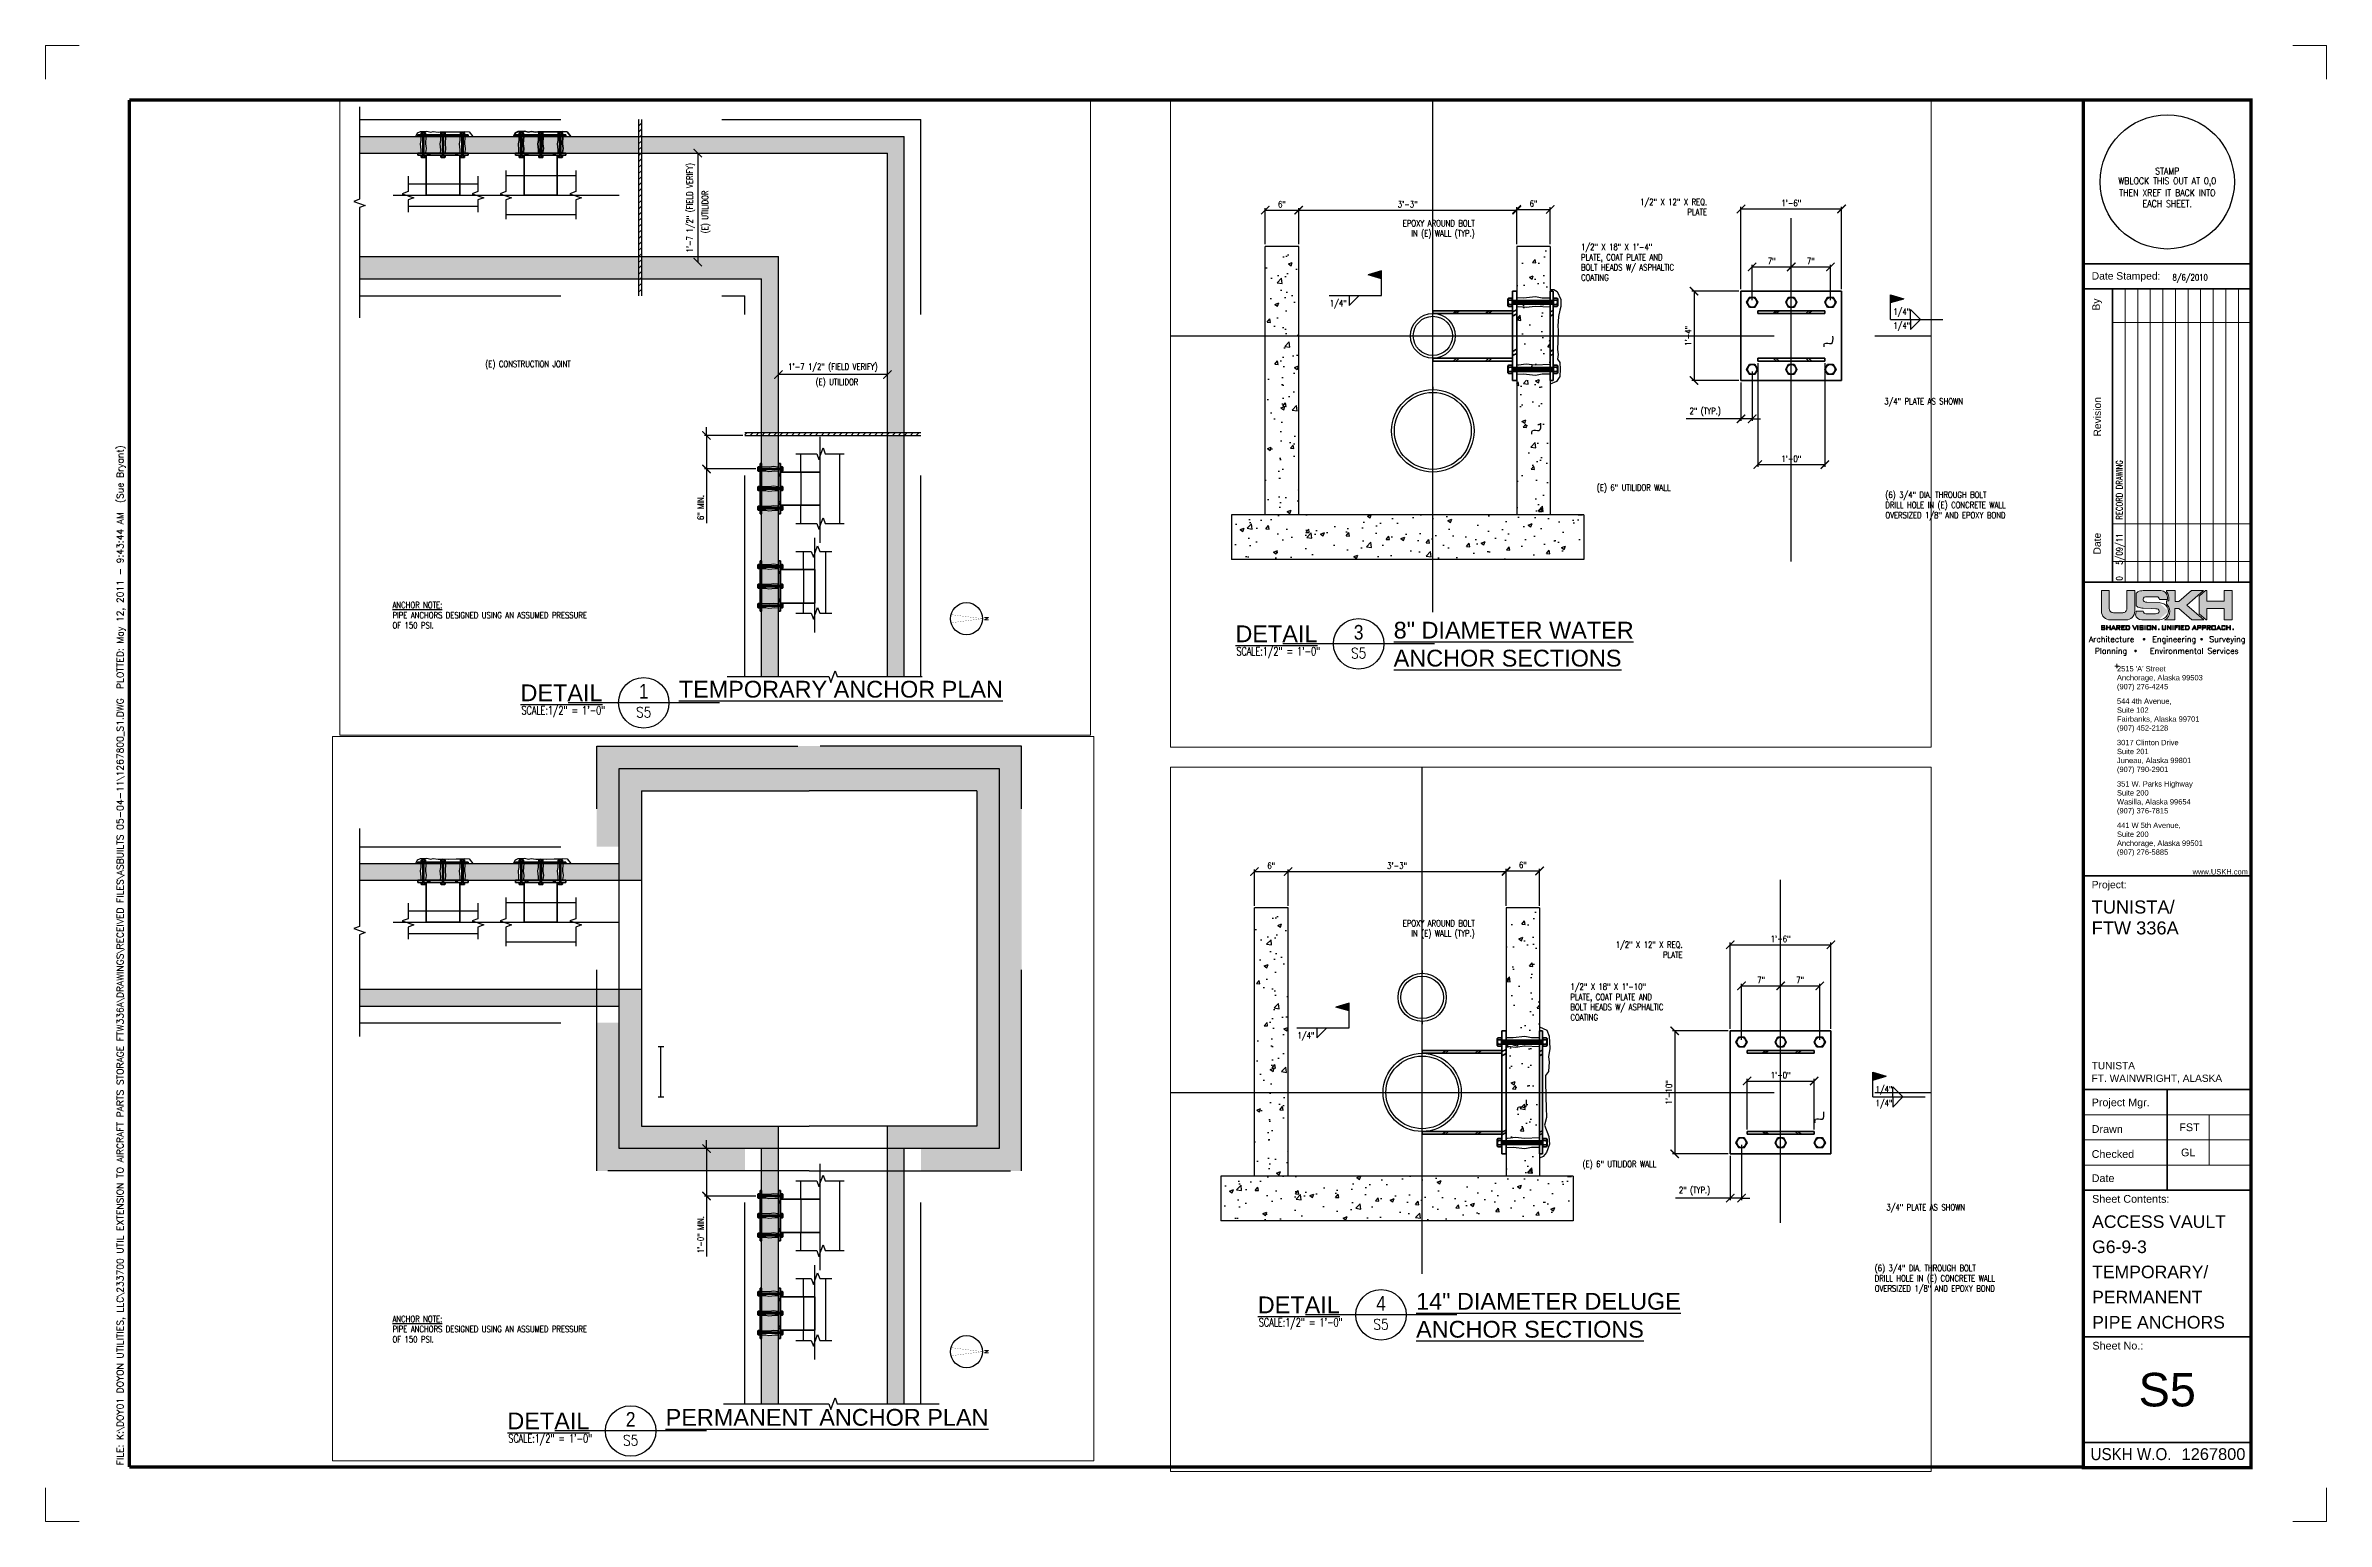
# Paper-space layout 'Layout1' of a CAD drawing. Header units: inches. Extents: x 0 to 34, y 0 to 22.
# The model-space entities are those that its viewports show. They can reach past a viewport. Long polylines and large blocks are cut down to what shows.
import ezdxf
from ezdxf.enums import TextEntityAlignment as Align

# ---------------------------------------------------------------- set-up
doc = ezdxf.new("R2010")
doc.units = ezdxf.units.IN
doc.header["$MEASUREMENT"] = 0
for name, pattern in [('CENTER2', [1.125, 0.75, -0.125, 0.125, -0.125]), ('DEFAULT', [0]), ('HIDDEN2', [0.1875, 0.125, -0.0625])]:
    doc.linetypes.add(name, pattern=pattern)
for name, color, linetype, lineweight in [('1267800TB_USKH 22x34$0$X-ANNO-TTLB-BRDR', 1, 'Continuous', 50), ('1267800TB_USKH 22x34$0$X-ANNO-TTLB-BRDR-TRIM', 15, 'Continuous', 18), ('1267800TB_USKH 22x34$0$X-ANNO-TTLB-LOGO-USKH', 3, 'Continuous', 18), ('1267800TB_USKH 22x34$0$X-ANNO-TTLB-LWT1', 8, 'Continuous', 18), ('1267800TB_USKH 22x34$0$X-ANNO-TTLB-LWT2', 4, 'Continuous', 35), ('1267800TB_USKH 22x34$0$X-ANNO-TTLB-LWT3', 1, 'Continuous', 50), ('1267800TB_USKH 22x34$0$X-ANNO-TTLB-TEXT-ADRS-USKH', 4, 'Continuous', 35), ('1267800TB_USKH 22x34$0$X-ANNO-TTLB-TXT1', 2, 'Continuous', 18), ('1267800TB_USKH 22x34$0$X-ANNO-TTLB-TXT2', 4, 'Continuous', 35), ('1267800TB_USKH 22x34$0$X-ANNO-TTLB-TXT3', 7, 'Continuous', 50), ('DT-VHSO', 75, 'Continuous', 60), ('X-ANNO-TTLB-TXT2', 4, 'Continuous', 35), ('X-ANNO-TTLB-TXT3', 7, 'Continuous', 50), ('X-ANNO-TTLB-TXT4', 6, 'Continuous', 70)]:
    doc.layers.add(name, color=color, linetype=linetype, lineweight=lineweight)
doc.layers.add('1267800TB_USKH 22x34$0$X-ANNO-TTLB-NPLT', color=7, linetype='Continuous', lineweight=18, plot=False)
for name, color, linetype in [('C50', 1, 'DEFAULT'), ('COE-01', 1, 'Continuous'), ('DEFAULT', 7, 'DEFAULT'), ('FH-TITLE', 151, 'Continuous'), ('FH-TITLE @ 1', 151, 'Continuous'), ('FH-TITLE @ 24', 151, 'Continuous'), ('FH-TITLE @ 30', 151, 'Continuous'), ('FH-TITLE @ 32', 151, 'Continuous'), ('FH-TITLE @ 40', 151, 'Continuous'), ('FH-TITLE @ 48', 151, 'Continuous'), ('FH-TITLE @ 96', 151, 'Continuous'), ('MU-NOTES', 11, 'Continuous'), ('S-DETL-PN02', 4, 'Continuous'), ('S-EXISTING', 13, 'Continuous'), ('S-FOOTING', 2, 'HIDDEN2'), ('S-GRID', 13, 'CENTER2'), ('S-TEXT', 4, 'Continuous')]:
    doc.layers.add(name, color=color, linetype=linetype)
doc.styles.add('1267800TB_USKH 22x34$0$X-TTLB-Arial', font='arial.ttf')
doc.styles.add('1267800TB_USKH 22x34$0$X-TTLB-Logo-USKH', font='ROMANS.shx')
doc.styles.add('1267800TB_USKH 22x34$0$X-TTLB-RomanS', font='romans.shx')
doc.styles.add('3_32', font='romans.shx', dxfattribs={"width": 0.8})
doc.styles.add('BOLD', font='arial.ttf')
doc.styles.add('RomanS_not anno', font='romans.shx', dxfattribs={"width": 0.85})
doc.styles.get("Standard").update_dxf_attribs({"font": 'romans.shx'})
doc.styles.add('X-TTLB-Arial', font='arial.ttf')
doc.dimstyles.new('LEADER', dxfattribs={"dimtxt": 0.09375, "dimasz": 0.125, "dimexe": 0.03125, "dimexo": 0.03125, "dimgap": 0.03125, "dimtad": 1, "dimdec": 5, "dimzin": 3, "dimdsep": 46, "dimlunit": 4, "dimtxsty": '3_32', "dimblk": 'ARCHTICK', "dimcen": 0.09, "dimclrt": 4, "dimadec": 0, "dimazin": 0, "dimtfac": 1, "dimtdec": 5, "dimtmove": 0, "dimatfit": 0, "dimfxl": 0.03125, "dimfrac": 2, "dimtolj": 1, "dimtzin": 0, "dimarcsym": 0})
pattern_1 = [(50, (0, 0), (7.1726, -0.62752), [0.75, -8.25]), (355, (0, 0), (-1.38751, 7.52192), [0.6, -6.6]), (100.4514, (0.598, -0.052), (5.785094, 6.894395), [0.6374, -7.01142]), (46.1842, (0, 2), (10.67241, -1.65519), [1.125, -12.375]), (96.6356, (0.889, 1.862), (9.34663, 9.74118), [0.9561, -10.51713]), (351.1842, (0, 2), (9.34662, 9.74119), [0.9, -9.9]), (21, (1, 1.5), (5.96907, -4.02619), [0.75, -8.25]), (326, (1, 1.5), (2.43315, 7.2515), [0.6, -6.6]), (71.4514, (1.4974, 1.1645), (8.402226, 3.225305), [0.6374, -7.01142]), (37.5, (0, 0), (0.1215986, 3.3289385), [0, -6.52, 0, -6.7, 0, -6.625]), (7.5, (0, 0), (2.630695, 3.944117), [0, -3.82, 0, -6.37, 0, -2.525]), (327.5, (-2.23, 0), (5.338224, -0.225549), [0, -2.5, 0, -7.8, 0, -10.35]), (317.5, (-3.23, 0), (5.831862, 1.00105), [0, -3.25, 0, -5.18, 0, -7.35])]
pattern_2 = [(45, (0, 50.3891), (-1.06066, 1.06066), [])]

psp = doc.layouts.get("Layout1")

# ---------------------------------------------------------------- texts
at = {"layer": 'MU-NOTES', "style": '3_32', "width": 0.8}
psp.add_text('(E) UTILIDOR', height=0.09375, rotation=90, dxfattribs=at).set_placement((9.87742332, 19.20161585))

msp = doc.modelspace()

# ---------------------------------------------------------------- texts
at = {"layer": 'FH-TITLE', "style": 'RomanS_not anno', "width": 0.7}
for height, p in [(3, (-82.95, 445.84)), (1.5, (310.61, 445.56)), (1.5, (489.06, 443.84)), (3, (-87.65, 124.45))]:
    msp.add_text('SCALE:1/2" = 1\'-0"', height=height, dxfattribs=at).set_placement(p)
at = {"layer": 'FH-TITLE', "style": 'BOLD'}
for s, insert, char_height, width, attachment_point in [('{\\LTEMPORARY ANCHOR PLAN}', (-26.68, 457.88), 6, 116.5337, 1), ('{\\LDETAIL          }', (-53.97, 450.59), 6, 28.7504, 9), ('{\\LDETAIL          }', (325.1, 447.93), 3, 14.3752, 9), ('{\\L8" DIAMETER WATER ANCHOR SECTIONS}', (338.74, 451.58), 3, 57.1113, 1), ('{\\LDETAIL          }', (503.54, 446.22), 3, 14.3752, 9), ('{\\L14" DIAMETER DELUGE ANCHOR SECTIONS}', (517.19, 449.86), 3, 57.1113, 1), ('{\\LDETAIL          }', (-58.67, 129.21), 6, 28.7504, 9), ('{\\LPERMANENT ANCHOR PLAN}', (-31.38, 136.5), 6, 120.3679, 1)]:
    msp.add_mtext(s, dxfattribs=dict(at, insert=insert, char_height=char_height, width=width, attachment_point=attachment_point))

# ---------------------------------------------------------------- blocks, each defined once
blk = doc.blocks.new('_ArchTick')
at = {"color": 0, "linetype": 'ByBlock', "const_width": 0.15}
blk.add_lwpolyline([(-0.5, -0.5), (0.5, 0.5)], dxfattribs=at)
blk = doc.blocks.new('*D2')
at = {"layer": 'Defpoints', "color": 0, "transparency": 16777216}
for p in [(9.721, 20.397), (9.721, 18.772), (9.721, 18.772)]:
    blk.add_point(p, dxfattribs=at)
at = {"layer": 'MU-NOTES', "color": 0, "lineweight": -2, "transparency": 16777216}
blk.add_line((9.721, 20.397), (9.721, 18.772), dxfattribs=at)
at = {"layer": 'MU-NOTES', "color": 0, "lineweight": -2, "transparency": 16777216, "xscale": 0.125, "yscale": 0.125, "zscale": 0.125}
for p, rotation in [((9.721, 20.397), 90), ((9.721, 18.772), 270)]:
    blk.add_blockref('_ArchTick', p, dxfattribs=dict(at, rotation=rotation))
at = {"layer": 'MU-NOTES', "transparency": 16777216, "insert": (9.618, 19.584), "char_height": 0.09375, "attachment_point": 5, "rotation": 90, "style": '3_32'}
blk.add_mtext('\\A1;1\'-7 1/2" (FIELD VERIFY)', dxfattribs=at)
blk = doc.blocks.new('1267800TB_USKH 22x34$0$USKH_LOGO')
at = {"layer": '1267800TB_USKH 22x34$0$X-ANNO-TTLB-LOGO-USKH'}
h = blk.add_hatch(color=256, dxfattribs=at)
edge = h.paths.add_edge_path()
edge.add_arc((-0.615, 0.164), 0.13, -90, 0, ccw=False)
edge.add_line((-0.615, 0.034), (-0.851, 0.034))
edge.add_arc((-0.851, 0.164), 0.13, 180, 270, ccw=False)
edge.add_line((-0.981, 0.164), (-0.981, 0.47))
edge.add_line((-0.981, 0.47), (-0.864, 0.47))
edge.add_line((-0.864, 0.47), (-0.864, 0.201))
edge.add_arc((-0.804, 0.201), 0.06, 180, 270)
edge.add_line((-0.804, 0.141), (-0.733, 0.141))
edge.add_line((-0.733, 0.141), (-0.663, 0.141))
edge.add_arc((-0.663, 0.201), 0.06, 270, 360)
edge.add_line((-0.603, 0.201), (-0.603, 0.47))
edge.add_line((-0.603, 0.47), (-0.485, 0.47))
edge.add_line((-0.485, 0.47), (-0.485, 0.164))
h = blk.add_hatch(color=256, dxfattribs=at)
edge = h.paths.add_edge_path()
edge.add_line((-0.304, 0.297), (-0.123, 0.291))
edge.add_arc((-0.129, 0.117), 0.175, 63.1474, 88, ccw=False)
edge.add_arc((-0.105, 0.164), 0.121, 0.0074, 63.1548, ccw=False)
edge.add_line((0.017, 0.164), (0.017, 0.162))
edge.add_arc((-0.105, 0.162), 0.121, -63.1474, 0, ccw=False)
edge.add_arc((-0.129, 0.209), 0.175, 270.0001, 296.8526, ccw=False)
edge.add_line((-0.129, 0.034), (-0.381, 0.034))
edge.add_arc((-0.381, 0.13), 0.096, 192.618, 270, ccw=False)
edge.add_arc((-0.615, 0.164), 0.151, 338.7046, 360.4565)
edge.add_line((-0.464, 0.166), (-0.358, 0.166))
edge.add_line((-0.358, 0.166), (-0.358, 0.165))
edge.add_arc((-0.318, 0.165), 0.04, 180, 270)
edge.add_line((-0.318, 0.125), (-0.173, 0.125))
edge.add_arc((-0.173, 0.207), 0.0825, 270, 296.8526)
edge.add_arc((-0.149, 0.16), 0.0294, 296.8526, 360)
edge.add_line((-0.12, 0.16), (-0.12, 0.166))
edge.add_arc((-0.149, 0.166), 0.0294, 0, 63.1474)
edge.add_arc((-0.173, 0.118), 0.0825, 63.1474, 88)
edge.add_line((-0.171, 0.201), (-0.238, 0.203))
edge.add_line((-0.238, 0.203), (-0.359, 0.207))
edge.add_arc((-0.359, 0.38), 0.173, 243.1474, 270, ccw=False)
edge.add_arc((-0.383, 0.332), 0.12, 227.3553, 243.1474, ccw=False)
edge.add_line((-0.464, 0.244), (-0.464, 0.433))
edge.add_arc((-0.383, 0.345), 0.12, 116.8526, 132.6447, ccw=False)
edge.add_arc((-0.359, 0.297), 0.173, 90, 116.8526, ccw=False)
edge.add_line((-0.359, 0.47), (-0.094, 0.47))
edge.add_arc((-0.094, 0.374), 0.096, 0, 90, ccw=False)
edge.add_line((0.002, 0.374), (0.002, 0.339))
edge.add_line((0.002, 0.339), (-0.117, 0.339))
edge.add_line((-0.117, 0.339), (-0.117, 0.34))
edge.add_arc((-0.157, 0.34), 0.04, 0, 90)
edge.add_line((-0.157, 0.38), (-0.304, 0.38))
edge.add_arc((-0.304, 0.297), 0.0825, 90, 116.8526)
edge.add_arc((-0.328, 0.345), 0.0294, 116.8526, 180)
edge.add_line((-0.358, 0.345), (-0.358, 0.332))
edge.add_arc((-0.328, 0.332), 0.0294, 180, 243.1474)
edge.add_arc((-0.304, 0.38), 0.0825, 243.1474, 270)
h = blk.add_hatch(color=256, dxfattribs=at)
edge = h.paths.add_edge_path()
edge.add_line((0.038, 0.162), (0.038, 0.164))
edge.add_arc((-0.105, 0.164), 0.143, 0.0083, 50.0817)
edge.add_line((-0.013, 0.273), (-0.013, 0.301))
edge.add_line((-0.013, 0.301), (-0.013, 0.318))
edge.add_line((-0.013, 0.318), (0.023, 0.318))
edge.add_line((0.023, 0.318), (0.023, 0.356))
edge.add_arc((-0.26, 0.353), 0.283, 0.7098, 8.2043)
edge.add_arc((-0.092, 0.377), 0.114, 8.4453, 45.7497)
edge.add_line((-0.013, 0.458), (-0.013, 0.47))
edge.add_line((-0.013, 0.47), (0.116, 0.47))
edge.add_line((0.116, 0.47), (0.116, 0.308))
edge.add_line((0.116, 0.308), (0.172, 0.308))
edge.add_line((0.172, 0.308), (0.359, 0.47))
edge.add_line((0.359, 0.47), (0.539, 0.47))
edge.add_line((0.539, 0.47), (0.292, 0.255))
edge.add_line((0.292, 0.255), (0.547, 0.034))
edge.add_line((0.547, 0.034), (0.367, 0.034))
edge.add_line((0.367, 0.034), (0.172, 0.203))
edge.add_line((0.172, 0.203), (0.115, 0.203))
edge.add_line((0.115, 0.203), (0.115, 0.034))
edge.add_line((0.115, 0.034), (-0.04, 0.034))
edge.add_arc((-0.105, 0.162), 0.143, 297.0585, 360)
for points in [[(0.966, 0.47), (0.848, 0.47), (0.848, 0.312), (0.592, 0.312), (0.592, 0.47), (0.572, 0.47), (0.474, 0.386), (0.474, 0.125), (0.579, 0.034), (0.592, 0.034), (0.592, 0.205), (0.848, 0.205), (0.848, 0.034), (0.966, 0.034)], [(-0.906, -0.049), (-0.897, -0.049), (-0.897, -0.075), (-0.856, -0.075), (-0.856, -0.049), (-0.848, -0.049), (-0.848, -0.114), (-0.856, -0.114), (-0.856, -0.084), (-0.897, -0.084), (-0.897, -0.114), (-0.906, -0.114)], [(-0.684, -0.114), (-0.684, -0.049), (-0.634, -0.049), (-0.634, -0.058), (-0.675, -0.058), (-0.675, -0.075), (-0.649, -0.075), (-0.649, -0.084), (-0.675, -0.084), (-0.675, -0.105), (-0.634, -0.105), (-0.634, -0.114)], [(-0.518, -0.049), (-0.509, -0.049), (-0.485, -0.103), (-0.461, -0.049), (-0.452, -0.049), (-0.481, -0.114), (-0.489, -0.114)], [(-0.442, -0.049), (-0.433, -0.049), (-0.433, -0.114), (-0.442, -0.114)], [(-0.336, -0.049), (-0.327, -0.049), (-0.327, -0.114), (-0.336, -0.114)], [(-0.175, -0.097), (-0.175, -0.049), (-0.166, -0.049), (-0.166, -0.114), (-0.171, -0.114), (-0.214, -0.066), (-0.214, -0.114), (-0.223, -0.114), (-0.223, -0.049), (-0.218, -0.049), (-0.186, -0.084)], [(0.05, -0.097), (0.05, -0.049), (0.059, -0.049), (0.059, -0.114), (0.053, -0.114), (0.01, -0.066), (0.01, -0.114), (0.001, -0.114), (0.001, -0.049), (0.007, -0.049), (0.039, -0.084)], [(0.081, -0.049), (0.09, -0.049), (0.09, -0.114), (0.081, -0.114)], [(0.121, -0.114), (0.112, -0.114), (0.112, -0.049), (0.163, -0.049), (0.163, -0.058), (0.121, -0.058), (0.121, -0.075), (0.147, -0.075), (0.147, -0.084), (0.121, -0.084)], [(0.172, -0.049), (0.181, -0.049), (0.181, -0.114), (0.172, -0.114)], [(0.203, -0.114), (0.203, -0.049), (0.254, -0.049), (0.254, -0.058), (0.212, -0.058), (0.212, -0.075), (0.238, -0.075), (0.238, -0.084), (0.212, -0.084), (0.212, -0.105), (0.254, -0.105), (0.254, -0.114)], [(0.883, -0.049), (0.892, -0.049), (0.892, -0.075), (0.933, -0.075), (0.933, -0.049), (0.942, -0.049), (0.942, -0.114), (0.933, -0.114), (0.933, -0.084), (0.892, -0.084), (0.892, -0.114), (0.883, -0.114)]]:
    blk.add_hatch(color=256, dxfattribs=at).paths.add_polyline_path(points)
h = blk.add_hatch(color=256, dxfattribs=at)
edge = h.paths.add_edge_path()
edge.add_line((-0.954, -0.077), (-0.973, -0.077))
edge.add_line((-0.973, -0.077), (-0.973, -0.058))
edge.add_line((-0.973, -0.058), (-0.936, -0.058))
edge.add_line((-0.936, -0.058), (-0.936, -0.067))
edge.add_line((-0.936, -0.067), (-0.929, -0.065))
edge.add_line((-0.929, -0.065), (-0.929, -0.06))
edge.add_arc((-0.943, -0.06), 0.0143, 358.8957, 387.9801)
edge.add_arc((-0.937, -0.057), 0.00726, 29.7287, 79.6825)
edge.add_arc((-0.94, -0.069), 0.0207, 75.92, 89.6732)
edge.add_line((-0.94, -0.049), (-0.969, -0.049))
edge.add_arc((-0.97, -0.062), 0.0134, 87.1425, 118.7523)
edge.add_arc((-0.971, -0.057), 0.0085, 123.6532, 173.9701)
edge.add_arc((-0.918, -0.065), 0.0628, 172.1993, 177.3315)
edge.add_line((-0.98, -0.062), (-0.98, -0.072))
edge.add_arc((-0.953, -0.072), 0.0275, 179.6484, 196.5936)
edge.add_arc((-0.972, -0.078), 0.00745, 196.123, 261.5403)
edge.add_arc((-0.969, -0.066), 0.0196, 256.9826, 266.9285)
edge.add_line((-0.97, -0.086), (-0.954, -0.086))
edge.add_line((-0.954, -0.086), (-0.936, -0.086))
edge.add_line((-0.936, -0.086), (-0.936, -0.105))
edge.add_line((-0.936, -0.105), (-0.973, -0.105))
edge.add_line((-0.973, -0.105), (-0.973, -0.095))
edge.add_line((-0.973, -0.095), (-0.98, -0.098))
edge.add_line((-0.98, -0.098), (-0.98, -0.103))
edge.add_arc((-0.966, -0.103), 0.0143, 178.8957, 207.9801)
edge.add_arc((-0.972, -0.106), 0.00726, 209.7287, 259.6825)
edge.add_arc((-0.968, -0.093), 0.0207, 255.92, 269.6732)
edge.add_line((-0.968, -0.114), (-0.94, -0.114))
edge.add_arc((-0.939, -0.101), 0.0134, 267.1425, 298.7523)
edge.add_arc((-0.937, -0.105), 0.0085, 303.6532, 353.9701)
edge.add_arc((-0.991, -0.098), 0.0628, 352.1993, 357.3315)
edge.add_line((-0.928, -0.1), (-0.928, -0.091))
edge.add_arc((-0.961, -0.091), 0.0328, 359.6716, 375.1956)
edge.add_arc((-0.937, -0.085), 0.00745, 16.123, 81.5403)
edge.add_arc((-0.94, -0.096), 0.0196, 76.9826, 86.9285)
edge.add_line((-0.939, -0.077), (-0.954, -0.077))
h = blk.add_hatch(color=256, dxfattribs=at)
h.paths.add_polyline_path([(-0.817, -0.09), (-0.802, -0.058), (-0.788, -0.09)], flags=16)
h.paths.add_polyline_path([(-0.836, -0.114), (-0.807, -0.049), (-0.798, -0.049), (-0.768, -0.114), (-0.777, -0.114), (-0.784, -0.098), (-0.82, -0.098), (-0.827, -0.114)])
h = blk.add_hatch(color=256, dxfattribs=at)
edge = h.paths.add_edge_path(flags=16)
edge.add_line((-0.717, -0.08), (-0.747, -0.08))
edge.add_line((-0.747, -0.08), (-0.747, -0.058))
edge.add_line((-0.747, -0.058), (-0.717, -0.058))
edge.add_arc((-0.717, -0.063), 0.005, 0, 90, ccw=False)
edge.add_line((-0.712, -0.063), (-0.712, -0.075))
edge.add_arc((-0.717, -0.075), 0.005, -90, 0, ccw=False)
edge = h.paths.add_edge_path()
edge.add_arc((-0.713, -0.059), 0.0102, 0, 90, ccw=False)
edge.add_line((-0.703, -0.059), (-0.703, -0.078))
edge.add_arc((-0.713, -0.078), 0.0102, -90, 0, ccw=False)
edge.add_line((-0.713, -0.088), (-0.721, -0.088))
edge.add_line((-0.721, -0.088), (-0.703, -0.114))
edge.add_line((-0.703, -0.114), (-0.714, -0.114))
edge.add_line((-0.714, -0.114), (-0.731, -0.088))
edge.add_line((-0.731, -0.088), (-0.747, -0.088))
edge.add_line((-0.747, -0.088), (-0.747, -0.114))
edge.add_line((-0.747, -0.114), (-0.756, -0.114))
edge.add_line((-0.756, -0.114), (-0.756, -0.049))
edge.add_line((-0.756, -0.049), (-0.713, -0.049))
h = blk.add_hatch(color=256, dxfattribs=at)
edge = h.paths.add_edge_path()
edge.add_arc((-0.606, -0.082), 0.0484, -15.3094, 0.7084, ccw=False)
edge.add_arc((-0.583, -0.089), 0.0243, 289.8873, 345.9492, ccw=False)
edge.add_arc((-0.588, -0.072), 0.0416, 271.2607, 289.364, ccw=False)
edge.add_line((-0.587, -0.114), (-0.617, -0.114))
edge.add_line((-0.617, -0.114), (-0.617, -0.049))
edge.add_line((-0.617, -0.049), (-0.587, -0.049))
edge.add_arc((-0.588, -0.091), 0.0422, 70.7033, 88.5396, ccw=False)
edge.add_arc((-0.583, -0.074), 0.0243, 14.0508, 70.1127, ccw=False)
edge.add_arc((-0.606, -0.081), 0.0484, -0.7084, 15.3094, ccw=False)
edge.add_line((-0.557, -0.081), (-0.557, -0.081))
edge = h.paths.add_edge_path(flags=16)
edge.add_arc((-0.588, -0.071), 0.0338, 272.0058, 289.1657)
edge.add_arc((-0.583, -0.089), 0.0155, 290.0589, 346.2872)
edge.add_arc((-0.606, -0.082), 0.0395, 344.5406, 360.7084)
edge.add_arc((-0.606, -0.081), 0.0395, 359.2916, 375.4594)
edge.add_arc((-0.583, -0.074), 0.0155, 13.7128, 69.9411)
edge.add_arc((-0.588, -0.091), 0.0338, 70.8343, 87.9942)
edge.add_line((-0.587, -0.058), (-0.608, -0.058))
edge.add_line((-0.608, -0.058), (-0.608, -0.105))
edge.add_line((-0.608, -0.105), (-0.588, -0.105))
edge.add_line((-0.588, -0.105), (-0.587, -0.105))
h = blk.add_hatch(color=256, dxfattribs=at)
edge = h.paths.add_edge_path()
edge.add_line((-0.384, -0.077), (-0.403, -0.077))
edge.add_line((-0.403, -0.077), (-0.403, -0.058))
edge.add_line((-0.403, -0.058), (-0.366, -0.058))
edge.add_line((-0.366, -0.058), (-0.366, -0.067))
edge.add_line((-0.366, -0.067), (-0.358, -0.065))
edge.add_line((-0.358, -0.065), (-0.358, -0.06))
edge.add_arc((-0.373, -0.06), 0.0143, 358.8957, 387.9801)
edge.add_arc((-0.366, -0.057), 0.00726, 29.7287, 79.6825)
edge.add_arc((-0.37, -0.069), 0.0207, 75.92, 89.6732)
edge.add_line((-0.37, -0.049), (-0.399, -0.049))
edge.add_arc((-0.4, -0.062), 0.0134, 87.1425, 118.7523)
edge.add_arc((-0.401, -0.057), 0.0085, 123.6532, 173.9701)
edge.add_arc((-0.348, -0.065), 0.0628, 172.1993, 177.3315)
edge.add_line((-0.41, -0.062), (-0.41, -0.072))
edge.add_arc((-0.383, -0.072), 0.0275, 179.6484, 196.5936)
edge.add_arc((-0.402, -0.078), 0.00745, 196.123, 261.5403)
edge.add_arc((-0.399, -0.066), 0.0196, 256.9826, 266.9285)
edge.add_line((-0.4, -0.086), (-0.384, -0.086))
edge.add_line((-0.384, -0.086), (-0.366, -0.086))
edge.add_line((-0.366, -0.086), (-0.366, -0.105))
edge.add_line((-0.366, -0.105), (-0.403, -0.105))
edge.add_line((-0.403, -0.105), (-0.403, -0.095))
edge.add_line((-0.403, -0.095), (-0.41, -0.098))
edge.add_line((-0.41, -0.098), (-0.41, -0.103))
edge.add_arc((-0.396, -0.103), 0.0143, 178.8957, 207.9801)
edge.add_arc((-0.402, -0.106), 0.00726, 209.7287, 259.6825)
edge.add_arc((-0.398, -0.093), 0.0207, 255.92, 269.6732)
edge.add_line((-0.398, -0.114), (-0.37, -0.114))
edge.add_arc((-0.369, -0.101), 0.0134, 267.1425, 298.7523)
edge.add_arc((-0.367, -0.105), 0.0085, 303.6532, 353.9701)
edge.add_arc((-0.421, -0.098), 0.0628, 352.1993, 357.3315)
edge.add_line((-0.358, -0.1), (-0.358, -0.091))
edge.add_arc((-0.391, -0.091), 0.0328, 359.6716, 375.1956)
edge.add_arc((-0.366, -0.085), 0.00745, 16.123, 81.5403)
edge.add_arc((-0.37, -0.096), 0.0196, 76.9826, 86.9285)
edge.add_line((-0.369, -0.077), (-0.384, -0.077))
h = blk.add_hatch(color=256, dxfattribs=at)
h.paths.add_polyline_path([(-0.275, -0.058), (-0.297, -0.058), (-0.297, -0.105), (-0.275, -0.105), (-0.254, -0.105), (-0.254, -0.058)], flags=16)
edge = h.paths.add_edge_path()
edge.add_line((-0.275, -0.114), (-0.293, -0.114))
edge.add_arc((-0.293, -0.092), 0.0214, 252.8676, 269.8221, ccw=False)
edge.add_arc((-0.297, -0.105), 0.00835, 213.3431, 250.84, ccw=False)
edge.add_arc((-0.287, -0.102), 0.0186, 179.1347, 204.7587, ccw=False)
edge.add_line((-0.305, -0.102), (-0.305, -0.081))
edge.add_line((-0.305, -0.081), (-0.305, -0.061))
edge.add_arc((-0.287, -0.061), 0.0186, 155.2413, 180.8653, ccw=False)
edge.add_arc((-0.297, -0.058), 0.00835, 109.16, 146.6569, ccw=False)
edge.add_arc((-0.293, -0.07), 0.0214, 90.1779, 107.1324, ccw=False)
edge.add_line((-0.293, -0.049), (-0.275, -0.049))
edge.add_line((-0.275, -0.049), (-0.257, -0.049))
edge.add_arc((-0.258, -0.07), 0.0214, 72.8676, 89.8221, ccw=False)
edge.add_arc((-0.254, -0.058), 0.00835, 33.3431, 70.84, ccw=False)
edge.add_arc((-0.264, -0.061), 0.0186, -0.8653, 24.7587, ccw=False)
edge.add_line((-0.245, -0.061), (-0.245, -0.081))
edge.add_line((-0.245, -0.081), (-0.245, -0.102))
edge.add_arc((-0.264, -0.102), 0.0186, -24.7587, 0.8653, ccw=False)
edge.add_arc((-0.254, -0.105), 0.00835, 289.16, 326.6569, ccw=False)
edge.add_arc((-0.258, -0.092), 0.0214, 270.1779, 287.1324, ccw=False)
edge.add_line((-0.257, -0.114), (-0.275, -0.114))
h = blk.add_hatch(color=256, dxfattribs=at)
edge = h.paths.add_edge_path()
edge.add_arc((-0.122, -0.111), 0.00258, -90, 0, ccw=False)
edge.add_line((-0.122, -0.114), (-0.128, -0.114))
edge.add_arc((-0.128, -0.111), 0.00258, 180, 270, ccw=False)
edge.add_line((-0.13, -0.111), (-0.13, -0.102))
edge.add_arc((-0.128, -0.102), 0.002, 90, 180, ccw=False)
edge.add_line((-0.128, -0.1), (-0.122, -0.1))
edge.add_arc((-0.122, -0.102), 0.002, 0, 90, ccw=False)
edge.add_line((-0.12, -0.102), (-0.12, -0.111))
h = blk.add_hatch(color=256, dxfattribs=at)
edge = h.paths.add_edge_path()
edge.add_line((-0.031, -0.049), (-0.022, -0.049))
edge.add_line((-0.022, -0.049), (-0.022, -0.081))
edge.add_line((-0.022, -0.081), (-0.022, -0.102))
edge.add_arc((-0.04, -0.102), 0.0186, -24.7587, 0.8653, ccw=False)
edge.add_arc((-0.031, -0.105), 0.00835, 289.16, 326.6569, ccw=False)
edge.add_arc((-0.034, -0.092), 0.0214, 270.1779, 287.1324, ccw=False)
edge.add_line((-0.034, -0.114), (-0.047, -0.114))
edge.add_line((-0.047, -0.114), (-0.065, -0.114))
edge.add_arc((-0.065, -0.092), 0.0214, 252.8676, 269.8221, ccw=False)
edge.add_arc((-0.068, -0.105), 0.00835, 213.3431, 250.84, ccw=False)
edge.add_arc((-0.059, -0.102), 0.0186, 179.1347, 204.7587, ccw=False)
edge.add_line((-0.077, -0.102), (-0.077, -0.081))
edge.add_line((-0.077, -0.081), (-0.077, -0.049))
edge.add_line((-0.077, -0.049), (-0.068, -0.049))
edge.add_line((-0.068, -0.049), (-0.068, -0.105))
edge.add_line((-0.068, -0.105), (-0.047, -0.105))
edge.add_line((-0.047, -0.105), (-0.031, -0.105))
edge.add_line((-0.031, -0.105), (-0.031, -0.049))
h = blk.add_hatch(color=256, dxfattribs=at)
edge = h.paths.add_edge_path()
edge.add_arc((0.282, -0.082), 0.0484, -15.3094, 0.7084, ccw=False)
edge.add_arc((0.305, -0.089), 0.0243, 289.8873, 345.9492, ccw=False)
edge.add_arc((0.299, -0.072), 0.0416, 271.2607, 289.364, ccw=False)
edge.add_line((0.3, -0.114), (0.27, -0.114))
edge.add_line((0.27, -0.114), (0.27, -0.049))
edge.add_line((0.27, -0.049), (0.3, -0.049))
edge.add_arc((0.299, -0.091), 0.0422, 70.7033, 88.5396, ccw=False)
edge.add_arc((0.305, -0.074), 0.0243, 14.0508, 70.1127, ccw=False)
edge.add_arc((0.282, -0.081), 0.0484, -0.7084, 15.3094, ccw=False)
edge.add_line((0.33, -0.081), (0.33, -0.081))
edge = h.paths.add_edge_path(flags=16)
edge.add_arc((0.299, -0.071), 0.0338, 272.0058, 289.1657)
edge.add_arc((0.305, -0.089), 0.0155, 290.0589, 346.2872)
edge.add_arc((0.282, -0.082), 0.0395, 344.5406, 360.7084)
edge.add_arc((0.282, -0.081), 0.0395, 359.2916, 375.4594)
edge.add_arc((0.305, -0.074), 0.0155, 13.7128, 69.9411)
edge.add_arc((0.299, -0.091), 0.0338, 70.8343, 87.9942)
edge.add_line((0.3, -0.058), (0.279, -0.058))
edge.add_line((0.279, -0.058), (0.279, -0.105))
edge.add_line((0.279, -0.105), (0.3, -0.105))
edge.add_line((0.3, -0.105), (0.3, -0.105))
h = blk.add_hatch(color=256, dxfattribs=at)
h.paths.add_polyline_path([(0.37, -0.114), (0.399, -0.049), (0.409, -0.049), (0.438, -0.114), (0.429, -0.114), (0.422, -0.098), (0.386, -0.098), (0.379, -0.114)])
h.paths.add_polyline_path([(0.39, -0.09), (0.404, -0.058), (0.418, -0.09)], flags=16)
h = blk.add_hatch(color=256, dxfattribs=at)
edge = h.paths.add_edge_path(flags=16)
edge.add_line((0.489, -0.08), (0.458, -0.08))
edge.add_line((0.458, -0.08), (0.458, -0.058))
edge.add_line((0.458, -0.058), (0.489, -0.058))
edge.add_arc((0.489, -0.063), 0.005, 0, 90, ccw=False)
edge.add_line((0.494, -0.063), (0.494, -0.075))
edge.add_arc((0.489, -0.075), 0.005, -90, 0, ccw=False)
edge = h.paths.add_edge_path()
edge.add_line((0.492, -0.088), (0.458, -0.088))
edge.add_line((0.458, -0.088), (0.458, -0.114))
edge.add_line((0.458, -0.114), (0.449, -0.114))
edge.add_line((0.449, -0.114), (0.449, -0.049))
edge.add_line((0.449, -0.049), (0.492, -0.049))
edge.add_arc((0.492, -0.059), 0.0102, 0, 90, ccw=False)
edge.add_line((0.502, -0.059), (0.502, -0.078))
edge.add_arc((0.492, -0.078), 0.0102, -90, 0, ccw=False)
h = blk.add_hatch(color=256, dxfattribs=at)
edge = h.paths.add_edge_path(flags=16)
edge.add_line((0.558, -0.08), (0.528, -0.08))
edge.add_line((0.528, -0.08), (0.528, -0.058))
edge.add_line((0.528, -0.058), (0.558, -0.058))
edge.add_arc((0.558, -0.063), 0.005, 0, 90, ccw=False)
edge.add_line((0.563, -0.063), (0.563, -0.075))
edge.add_arc((0.558, -0.075), 0.005, -90, 0, ccw=False)
edge = h.paths.add_edge_path()
edge.add_line((0.562, -0.088), (0.528, -0.088))
edge.add_line((0.528, -0.088), (0.528, -0.114))
edge.add_line((0.528, -0.114), (0.519, -0.114))
edge.add_line((0.519, -0.114), (0.519, -0.049))
edge.add_line((0.519, -0.049), (0.562, -0.049))
edge.add_arc((0.562, -0.059), 0.0102, 0, 90, ccw=False)
edge.add_line((0.572, -0.059), (0.572, -0.078))
edge.add_arc((0.562, -0.078), 0.0102, -90, 0, ccw=False)
h = blk.add_hatch(color=256, dxfattribs=at)
edge = h.paths.add_edge_path(flags=16)
edge.add_line((0.628, -0.08), (0.598, -0.08))
edge.add_line((0.598, -0.08), (0.598, -0.058))
edge.add_line((0.598, -0.058), (0.628, -0.058))
edge.add_arc((0.628, -0.063), 0.005, 0, 90, ccw=False)
edge.add_line((0.633, -0.063), (0.633, -0.075))
edge.add_arc((0.628, -0.075), 0.005, -90, 0, ccw=False)
edge = h.paths.add_edge_path()
edge.add_arc((0.632, -0.059), 0.0102, 0, 90, ccw=False)
edge.add_line((0.642, -0.059), (0.642, -0.078))
edge.add_arc((0.632, -0.078), 0.0102, -90, 0, ccw=False)
edge.add_line((0.632, -0.088), (0.624, -0.088))
edge.add_line((0.624, -0.088), (0.642, -0.114))
edge.add_line((0.642, -0.114), (0.631, -0.114))
edge.add_line((0.631, -0.114), (0.614, -0.088))
edge.add_line((0.614, -0.088), (0.598, -0.088))
edge.add_line((0.598, -0.088), (0.598, -0.114))
edge.add_line((0.598, -0.114), (0.589, -0.114))
edge.add_line((0.589, -0.114), (0.589, -0.049))
edge.add_line((0.589, -0.049), (0.632, -0.049))
h = blk.add_hatch(color=256, dxfattribs=at)
h.paths.add_polyline_path([(0.691, -0.058), (0.67, -0.058), (0.67, -0.105), (0.691, -0.105), (0.712, -0.105), (0.712, -0.058)], flags=16)
edge = h.paths.add_edge_path()
edge.add_line((0.691, -0.114), (0.673, -0.114))
edge.add_arc((0.673, -0.092), 0.0214, 252.8676, 269.8221, ccw=False)
edge.add_arc((0.669, -0.105), 0.00835, 213.3431, 250.84, ccw=False)
edge.add_arc((0.679, -0.102), 0.0186, 179.1347, 204.7587, ccw=False)
edge.add_line((0.661, -0.102), (0.661, -0.081))
edge.add_line((0.661, -0.081), (0.661, -0.061))
edge.add_arc((0.679, -0.061), 0.0186, 155.2413, 180.8653, ccw=False)
edge.add_arc((0.669, -0.058), 0.00835, 109.16, 146.6569, ccw=False)
edge.add_arc((0.673, -0.07), 0.0214, 90.1779, 107.1324, ccw=False)
edge.add_line((0.673, -0.049), (0.691, -0.049))
edge.add_line((0.691, -0.049), (0.709, -0.049))
edge.add_arc((0.709, -0.07), 0.0214, 72.8676, 89.8221, ccw=False)
edge.add_arc((0.712, -0.058), 0.00835, 33.3431, 70.84, ccw=False)
edge.add_arc((0.702, -0.061), 0.0186, -0.8653, 24.7587, ccw=False)
edge.add_line((0.721, -0.061), (0.721, -0.081))
edge.add_line((0.721, -0.081), (0.721, -0.102))
edge.add_arc((0.702, -0.102), 0.0186, -24.7587, 0.8653, ccw=False)
edge.add_arc((0.712, -0.105), 0.00835, 289.16, 326.6569, ccw=False)
edge.add_arc((0.709, -0.092), 0.0214, 270.1779, 287.1324, ccw=False)
edge.add_line((0.709, -0.114), (0.691, -0.114))
h = blk.add_hatch(color=256, dxfattribs=at)
h.paths.add_polyline_path([(0.733, -0.114), (0.762, -0.049), (0.771, -0.049), (0.8, -0.114), (0.792, -0.114), (0.785, -0.098), (0.748, -0.098), (0.742, -0.114)])
h.paths.add_polyline_path([(0.752, -0.09), (0.767, -0.058), (0.781, -0.09)], flags=16)
h = blk.add_hatch(color=256, dxfattribs=at)
edge = h.paths.add_edge_path()
edge.add_line((0.864, -0.07), (0.856, -0.072))
edge.add_line((0.856, -0.072), (0.856, -0.058))
edge.add_line((0.856, -0.058), (0.841, -0.058))
edge.add_line((0.841, -0.058), (0.82, -0.058))
edge.add_line((0.82, -0.058), (0.82, -0.105))
edge.add_line((0.82, -0.105), (0.841, -0.105))
edge.add_line((0.841, -0.105), (0.856, -0.105))
edge.add_line((0.856, -0.105), (0.856, -0.09))
edge.add_line((0.856, -0.09), (0.864, -0.092))
edge.add_line((0.864, -0.092), (0.864, -0.102))
edge.add_arc((0.846, -0.102), 0.0186, -24.7587, 0.8653, ccw=False)
edge.add_arc((0.856, -0.105), 0.00835, 289.16, 326.6569, ccw=False)
edge.add_arc((0.852, -0.092), 0.0214, 270.1779, 287.1324, ccw=False)
edge.add_line((0.852, -0.114), (0.841, -0.114))
edge.add_line((0.841, -0.114), (0.823, -0.114))
edge.add_arc((0.823, -0.092), 0.0214, 252.8676, 269.8221, ccw=False)
edge.add_arc((0.82, -0.105), 0.00835, 213.3431, 250.84, ccw=False)
edge.add_arc((0.83, -0.102), 0.0186, 179.1347, 204.7587, ccw=False)
edge.add_line((0.811, -0.102), (0.811, -0.081))
edge.add_line((0.811, -0.081), (0.811, -0.061))
edge.add_arc((0.83, -0.061), 0.0186, 155.2413, 180.8653, ccw=False)
edge.add_arc((0.82, -0.058), 0.00835, 109.16, 146.6569, ccw=False)
edge.add_arc((0.823, -0.07), 0.0214, 90.1779, 107.1324, ccw=False)
edge.add_line((0.823, -0.049), (0.841, -0.049))
edge.add_line((0.841, -0.049), (0.852, -0.049))
edge.add_arc((0.852, -0.07), 0.0214, 72.8676, 89.8221, ccw=False)
edge.add_arc((0.856, -0.058), 0.00835, 33.3431, 70.84, ccw=False)
edge.add_arc((0.846, -0.061), 0.0186, -0.8653, 24.7587, ccw=False)
edge.add_line((0.864, -0.061), (0.864, -0.07))
h = blk.add_hatch(color=256, dxfattribs=at)
edge = h.paths.add_edge_path()
edge.add_arc((0.985, -0.111), 0.00258, -90, 0, ccw=False)
edge.add_line((0.985, -0.114), (0.979, -0.114))
edge.add_arc((0.979, -0.111), 0.00258, 180, 270, ccw=False)
edge.add_line((0.977, -0.111), (0.977, -0.102))
edge.add_arc((0.979, -0.102), 0.002, 90, 180, ccw=False)
edge.add_line((0.979, -0.1), (0.986, -0.1))
edge.add_arc((0.986, -0.102), 0.002, 0, 90, ccw=False)
edge.add_line((0.988, -0.102), (0.988, -0.111))
blk.add_line((-0.464, 0.251), (-0.464, 0.425), dxfattribs=at)
for points in [[(-0.485, 0.164, -0.414214), (-0.615, 0.034), (-0.851, 0.034, -0.414214), (-0.981, 0.164), (-0.981, 0.47), (-0.864, 0.47), (-0.864, 0.201, 0.414214), (-0.804, 0.141), (-0.733, 0.141), (-0.663, 0.141, 0.414214), (-0.603, 0.201), (-0.603, 0.47), (-0.485, 0.47)], [(0.038, 0.162), (0.038, 0.164, 0.222031), (-0.013, 0.273), (-0.013, 0.301), (-0.013, 0.318), (0.023, 0.318), (0.023, 0.356, 0.032713), (0.02, 0.393, 0.164224), (-0.013, 0.458), (-0.013, 0.47), (0.116, 0.47), (0.116, 0.308), (0.172, 0.308), (0.359, 0.47), (0.539, 0.47), (0.292, 0.255), (0.547, 0.034), (0.367, 0.034), (0.172, 0.203), (0.115, 0.203), (0.115, 0.034), (-0.04, 0.034, 0.281754)], [(-0.954, -0.077), (-0.973, -0.077), (-0.973, -0.058), (-0.936, -0.058), (-0.936, -0.067), (-0.929, -0.065), (-0.929, -0.06, 0.127591), (-0.93, -0.053, 0.221483), (-0.935, -0.049, 0.060082), (-0.94, -0.049), (-0.969, -0.049, 0.138805), (-0.976, -0.05, 0.223146), (-0.98, -0.057, 0.022397), (-0.98, -0.062), (-0.98, -0.072, 0.074072), (-0.979, -0.08, 0.29345), (-0.973, -0.086, 0.043424), (-0.97, -0.086), (-0.954, -0.086), (-0.936, -0.086), (-0.936, -0.105), (-0.973, -0.105), (-0.973, -0.095), (-0.98, -0.098), (-0.98, -0.103, 0.127591), (-0.978, -0.11, 0.221483), (-0.973, -0.113, 0.060082), (-0.968, -0.114), (-0.94, -0.114, 0.138805), (-0.933, -0.112, 0.223146), (-0.929, -0.106, 0.022397), (-0.928, -0.1), (-0.928, -0.091, 0.06784), (-0.929, -0.082, 0.29345), (-0.936, -0.077, 0.043424), (-0.939, -0.077)], [(-0.713, -0.049, -0.414214), (-0.703, -0.059), (-0.703, -0.078, -0.414214), (-0.713, -0.088), (-0.721, -0.088), (-0.703, -0.114), (-0.714, -0.114), (-0.731, -0.088), (-0.747, -0.088), (-0.747, -0.114), (-0.756, -0.114), (-0.756, -0.049), (-0.713, -0.049)], [(-0.717, -0.08), (-0.747, -0.08), (-0.747, -0.058), (-0.717, -0.058, -0.414214), (-0.712, -0.063), (-0.712, -0.075, -0.414214)], [(-0.557, -0.081, -0.070005), (-0.559, -0.095, -0.249615), (-0.574, -0.112, -0.079155), (-0.587, -0.114), (-0.617, -0.114), (-0.617, -0.049), (-0.587, -0.049, -0.077983), (-0.574, -0.051, -0.249615), (-0.559, -0.068, -0.070005), (-0.557, -0.081)], [(-0.587, -0.105, 0.075015), (-0.577, -0.103, 0.250386), (-0.568, -0.092, 0.070663), (-0.566, -0.081, 0.070663), (-0.568, -0.07, 0.250386), (-0.577, -0.059, 0.075015), (-0.587, -0.058), (-0.608, -0.058), (-0.608, -0.105), (-0.588, -0.105)], [(-0.384, -0.077), (-0.403, -0.077), (-0.403, -0.058), (-0.366, -0.058), (-0.366, -0.067), (-0.358, -0.065), (-0.358, -0.06, 0.127591), (-0.36, -0.053, 0.221483), (-0.365, -0.049, 0.060082), (-0.37, -0.049), (-0.399, -0.049, 0.138805), (-0.406, -0.05, 0.223146), (-0.41, -0.057, 0.022397), (-0.41, -0.062), (-0.41, -0.072, 0.074072), (-0.409, -0.08, 0.29345), (-0.403, -0.086, 0.043424), (-0.4, -0.086), (-0.384, -0.086), (-0.366, -0.086), (-0.366, -0.105), (-0.403, -0.105), (-0.403, -0.095), (-0.41, -0.098), (-0.41, -0.103, 0.127591), (-0.408, -0.11, 0.221483), (-0.403, -0.113, 0.060082), (-0.398, -0.114), (-0.37, -0.114, 0.138805), (-0.362, -0.112, 0.223146), (-0.359, -0.106, 0.022397), (-0.358, -0.1), (-0.358, -0.091, 0.06784), (-0.359, -0.082, 0.29345), (-0.365, -0.077, 0.043424), (-0.369, -0.077)], [(-0.275, -0.114), (-0.293, -0.114, -0.074113), (-0.299, -0.113, -0.165087), (-0.304, -0.11, -0.112274), (-0.305, -0.102), (-0.305, -0.081), (-0.305, -0.061, -0.112274), (-0.304, -0.053, -0.165087), (-0.299, -0.05, -0.074113), (-0.293, -0.049), (-0.275, -0.049), (-0.257, -0.049, -0.074113), (-0.251, -0.05, -0.165087), (-0.247, -0.053, -0.112274), (-0.245, -0.061), (-0.245, -0.081), (-0.245, -0.102, -0.112274), (-0.247, -0.11, -0.165087), (-0.251, -0.113, -0.074113), (-0.257, -0.114)], [(-0.12, -0.111, -0.414214), (-0.122, -0.114), (-0.128, -0.114, -0.414214), (-0.13, -0.111), (-0.13, -0.102, -0.414214), (-0.128, -0.1), (-0.122, -0.1, -0.414214), (-0.12, -0.102)], [(-0.031, -0.049), (-0.022, -0.049), (-0.022, -0.081), (-0.022, -0.102, -0.112274), (-0.024, -0.11, -0.165087), (-0.028, -0.113, -0.074113), (-0.034, -0.114), (-0.047, -0.114), (-0.065, -0.114, -0.074113), (-0.071, -0.113, -0.165087), (-0.075, -0.11, -0.112274), (-0.077, -0.102), (-0.077, -0.081), (-0.077, -0.049), (-0.068, -0.049), (-0.068, -0.105), (-0.047, -0.105), (-0.031, -0.105)], [(0.33, -0.081, -0.070005), (0.328, -0.095, -0.249615), (0.313, -0.112, -0.079155), (0.3, -0.114), (0.27, -0.114), (0.27, -0.049), (0.3, -0.049, -0.077983), (0.313, -0.051, -0.249615), (0.328, -0.068, -0.070005), (0.33, -0.081)], [(0.3, -0.105, 0.075015), (0.31, -0.103, 0.250386), (0.32, -0.092, 0.070663), (0.321, -0.081, 0.070663), (0.32, -0.07, 0.250386), (0.31, -0.059, 0.075015), (0.3, -0.058), (0.279, -0.058), (0.279, -0.105), (0.3, -0.105)], [(0.492, -0.088), (0.458, -0.088), (0.458, -0.114), (0.449, -0.114), (0.449, -0.049), (0.492, -0.049, -0.414214), (0.502, -0.059), (0.502, -0.078, -0.414214), (0.492, -0.088)], [(0.489, -0.08), (0.458, -0.08), (0.458, -0.058), (0.489, -0.058, -0.414214), (0.494, -0.063), (0.494, -0.075, -0.414214)], [(0.562, -0.088), (0.528, -0.088), (0.528, -0.114), (0.519, -0.114), (0.519, -0.049), (0.562, -0.049, -0.414214), (0.572, -0.059), (0.572, -0.078, -0.414214), (0.562, -0.088)], [(0.558, -0.08), (0.528, -0.08), (0.528, -0.058), (0.558, -0.058, -0.414214), (0.563, -0.063), (0.563, -0.075, -0.414214)], [(0.632, -0.049, -0.414214), (0.642, -0.059), (0.642, -0.078, -0.414214), (0.632, -0.088), (0.624, -0.088), (0.642, -0.114), (0.631, -0.114), (0.614, -0.088), (0.598, -0.088), (0.598, -0.114), (0.589, -0.114), (0.589, -0.049), (0.632, -0.049)], [(0.628, -0.08), (0.598, -0.08), (0.598, -0.058), (0.628, -0.058, -0.414214), (0.633, -0.063), (0.633, -0.075, -0.414214)], [(0.691, -0.114), (0.673, -0.114, -0.074113), (0.667, -0.113, -0.165087), (0.662, -0.11, -0.112274), (0.661, -0.102), (0.661, -0.081), (0.661, -0.061, -0.112274), (0.662, -0.053, -0.165087), (0.667, -0.05, -0.074113), (0.673, -0.049), (0.691, -0.049), (0.709, -0.049, -0.074113), (0.715, -0.05, -0.165087), (0.719, -0.053, -0.112274), (0.721, -0.061), (0.721, -0.081), (0.721, -0.102, -0.112274), (0.719, -0.11, -0.165087), (0.715, -0.113, -0.074113), (0.709, -0.114)], [(0.864, -0.07), (0.856, -0.072), (0.856, -0.058), (0.841, -0.058), (0.82, -0.058), (0.82, -0.105), (0.841, -0.105), (0.856, -0.105), (0.856, -0.09), (0.864, -0.092), (0.864, -0.102, -0.112274), (0.863, -0.11, -0.165087), (0.858, -0.113, -0.074113), (0.852, -0.114), (0.841, -0.114), (0.823, -0.114, -0.074113), (0.817, -0.113, -0.165087), (0.813, -0.11, -0.112274), (0.811, -0.102), (0.811, -0.081), (0.811, -0.061, -0.112274), (0.813, -0.053, -0.165087), (0.817, -0.05, -0.074113), (0.823, -0.049), (0.841, -0.049), (0.852, -0.049, -0.074113), (0.858, -0.05, -0.165087), (0.863, -0.053, -0.112274), (0.864, -0.061), (0.864, -0.07)], [(0.988, -0.111, -0.414214), (0.985, -0.114), (0.979, -0.114, -0.414214), (0.977, -0.111), (0.977, -0.102, -0.414214), (0.979, -0.1), (0.986, -0.1, -0.414214), (0.988, -0.102)]]:
    blk.add_lwpolyline(points, format="xyb", close=True, dxfattribs=at)
blk.add_lwpolyline([(-0.304, 0.297), (-0.123, 0.291, -0.108867), (-0.05, 0.272, -0.282724), (0.017, 0.164), (0.017, 0.162, -0.282724), (-0.05, 0.053, -0.117705), (-0.129, 0.034), (-0.381, 0.034, -0.351087), (-0.474, 0.109, 0.095197), (-0.464, 0.166), (-0.358, 0.166), (-0.358, 0.165, 0.414214), (-0.318, 0.125), (-0.173, 0.125, 0.117705), (-0.136, 0.134, 0.282724), (-0.12, 0.16), (-0.12, 0.166, 0.282724), (-0.136, 0.192, 0.108867), (-0.171, 0.201), (-0.238, 0.203), (-0.359, 0.207, -0.117705), (-0.437, 0.226, -0.069016), (-0.464, 0.244), (-0.464, 0.433, -0.069016), (-0.437, 0.452, -0.117705), (-0.359, 0.47), (-0.094, 0.47, -0.414214), (0.002, 0.374), (0.002, 0.339), (-0.117, 0.339), (-0.117, 0.34, 0.414214), (-0.157, 0.38), (-0.304, 0.38, 0.117705), (-0.342, 0.371, 0.282724), (-0.358, 0.345), (-0.358, 0.332, 0.282724), (-0.342, 0.306, 0.117705), (-0.304, 0.297), (-0.305, 0.297)], format="xyb", dxfattribs=at)
for points in [[(0.966, 0.47), (0.848, 0.47), (0.848, 0.312), (0.592, 0.312), (0.592, 0.47), (0.572, 0.47), (0.474, 0.386), (0.474, 0.125), (0.579, 0.034), (0.592, 0.034), (0.592, 0.205), (0.848, 0.205), (0.848, 0.034), (0.966, 0.034)], [(-0.906, -0.049), (-0.897, -0.049), (-0.897, -0.075), (-0.856, -0.075), (-0.856, -0.049), (-0.848, -0.049), (-0.848, -0.114), (-0.856, -0.114), (-0.856, -0.084), (-0.897, -0.084), (-0.897, -0.114), (-0.906, -0.114)], [(-0.836, -0.114), (-0.807, -0.049), (-0.798, -0.049), (-0.768, -0.114), (-0.777, -0.114), (-0.784, -0.098), (-0.82, -0.098), (-0.827, -0.114)], [(-0.817, -0.09), (-0.802, -0.058), (-0.788, -0.09)], [(-0.684, -0.114), (-0.684, -0.049), (-0.634, -0.049), (-0.634, -0.058), (-0.675, -0.058), (-0.675, -0.075), (-0.649, -0.075), (-0.649, -0.084), (-0.675, -0.084), (-0.675, -0.105), (-0.634, -0.105), (-0.634, -0.114)], [(-0.518, -0.049), (-0.509, -0.049), (-0.485, -0.103), (-0.461, -0.049), (-0.452, -0.049), (-0.481, -0.114), (-0.489, -0.114)], [(-0.442, -0.049), (-0.433, -0.049), (-0.433, -0.114), (-0.442, -0.114)], [(-0.336, -0.049), (-0.327, -0.049), (-0.327, -0.114), (-0.336, -0.114)], [(-0.275, -0.058), (-0.297, -0.058), (-0.297, -0.105), (-0.275, -0.105), (-0.254, -0.105), (-0.254, -0.058)], [(-0.175, -0.097), (-0.175, -0.049), (-0.166, -0.049), (-0.166, -0.114), (-0.171, -0.114), (-0.214, -0.066), (-0.214, -0.114), (-0.223, -0.114), (-0.223, -0.049), (-0.218, -0.049), (-0.186, -0.084)], [(0.05, -0.097), (0.05, -0.049), (0.059, -0.049), (0.059, -0.114), (0.053, -0.114), (0.01, -0.066), (0.01, -0.114), (0.001, -0.114), (0.001, -0.049), (0.007, -0.049), (0.039, -0.084)], [(0.081, -0.049), (0.09, -0.049), (0.09, -0.114), (0.081, -0.114)], [(0.121, -0.114), (0.112, -0.114), (0.112, -0.049), (0.163, -0.049), (0.163, -0.058), (0.121, -0.058), (0.121, -0.075), (0.147, -0.075), (0.147, -0.084), (0.121, -0.084), (0.121, -0.114)], [(0.172, -0.049), (0.181, -0.049), (0.181, -0.114), (0.172, -0.114)], [(0.203, -0.114), (0.203, -0.049), (0.254, -0.049), (0.254, -0.058), (0.212, -0.058), (0.212, -0.075), (0.238, -0.075), (0.238, -0.084), (0.212, -0.084), (0.212, -0.105), (0.254, -0.105), (0.254, -0.114)], [(0.37, -0.114), (0.399, -0.049), (0.409, -0.049), (0.438, -0.114), (0.429, -0.114), (0.422, -0.098), (0.386, -0.098), (0.379, -0.114)], [(0.39, -0.09), (0.404, -0.058), (0.418, -0.09)], [(0.39, -0.09), (0.39, -0.09)], [(0.691, -0.058), (0.67, -0.058), (0.67, -0.105), (0.691, -0.105), (0.712, -0.105), (0.712, -0.058)], [(0.733, -0.114), (0.762, -0.049), (0.771, -0.049), (0.8, -0.114), (0.792, -0.114), (0.785, -0.098), (0.748, -0.098), (0.742, -0.114)], [(0.752, -0.09), (0.767, -0.058), (0.781, -0.09)], [(0.883, -0.049), (0.892, -0.049), (0.892, -0.075), (0.933, -0.075), (0.933, -0.049), (0.942, -0.049), (0.942, -0.114), (0.933, -0.114), (0.933, -0.084), (0.892, -0.084), (0.892, -0.114), (0.883, -0.114)]]:
    blk.add_lwpolyline(points, close=True, dxfattribs=at)
for points in [[(-0.936, -0.067), (-0.936, -0.067)], [(-0.816, -0.09), (-0.816, -0.09)], [(-0.366, -0.067), (-0.366, -0.067)], [(0.753, -0.09), (0.753, -0.09)]]:
    blk.add_lwpolyline(points, dxfattribs=at)
at = {"layer": '1267800TB_USKH 22x34$0$X-ANNO-TTLB-NPLT'}
blk.add_line((0, 0), (0, 0), dxfattribs=at)
at = {"layer": '1267800TB_USKH 22x34$0$X-ANNO-TTLB-TXT2', "const_width": 0.02}
for points in [[(-0.356, -0.254, 1), (-0.336, -0.254, 1)], [(0.502, -0.254, 1), (0.522, -0.254, 1)], [(-0.483, -0.428, 1), (-0.463, -0.428, 1)]]:
    blk.add_lwpolyline(points, format="xyb", close=True, dxfattribs=at)
at = {"layer": '1267800TB_USKH 22x34$0$X-ANNO-TTLB-TXT2', "style": '1267800TB_USKH 22x34$0$X-TTLB-Logo-USKH'}
for s, p in [('Architecture', (-1.169, -0.254)), ('Planning', (-1.08, -0.428))]:
    blk.add_text(s, height=0.085, dxfattribs=at).set_placement(p, align=Align.MIDDLE_LEFT)
for s, p in [('Engineering', (0.429, -0.254)), ('Surveying', (1.165, -0.254)), ('Environmental Services', (1.064, -0.428))]:
    blk.add_text(s, height=0.085, dxfattribs=at).set_placement(p, align=Align.MIDDLE_RIGHT)
blk = doc.blocks.new('*U31')
at = {"layer": '1267800TB_USKH 22x34$0$X-ANNO-TTLB-TEXT-ADRS-USKH', "insert": (0, 0), "char_height": 0.08, "width": 1.6504914, "attachment_point": 1, "style": '1267800TB_USKH 22x34$0$X-TTLB-Arial', "bg_fill": 3, "box_fill_scale": 1.1, "bg_fill_color": 256, "bg_fill_transparency": 5951504}
blk.add_mtext("2515 'A' Street\\PAnchorage, Alaska 99503\\P(907) 276-4245\\P{\\H0.625x; \\P}544 4th Avenue,\\PSuite 102\\PFairbanks, Alaska 99701\\P(907) 452-2128\\P{\\H0.625x; \\P}3017 Clinton Drive\\PSuite 201\\PJuneau, Alaska 99801\\P(907) 790-2901\\P{\\H0.625x; \\P}351 W. Parks Highway\\PSuite 200\\PWasilla, Alaska 99654\\P(907) 376-7815\\P{\\H0.625x; \\P}441 W 5th Avenue,\\PSuite 200\\PAnchorage, Alaska 99501\\P(907) 276-5885", dxfattribs=at)
at = {"layer": '1267800TB_USKH 22x34$0$X-ANNO-TTLB-NPLT', "color": 250}
blk.add_lwpolyline([(0, 0.03125), (0, -0.03125), (0, 0), (0.03125, 0), (-0.03125, 0)], dxfattribs=at)
blk = doc.blocks.new('1267800TB_USKH 22x34')
at = {"layer": '1267800TB_USKH 22x34$0$X-ANNO-TTLB-BRDR', "const_width": 0.05}
blk.add_lwpolyline([(1.25, 0.812), (1.25, 21.188)], dxfattribs=at)
blk.add_lwpolyline([(30.378, 21.188), (30.378, 0.803), (32.877, 0.803), (32.877, 21.188)], close=True, dxfattribs=at)
at = {"layer": '1267800TB_USKH 22x34$0$X-ANNO-TTLB-BRDR-TRIM'}
for points in [[(0.5, 22), (0, 22), (0, 21.5)], [(34, 21.5), (34, 22), (33.5, 22)], [(0, 0.5), (0, 0), (0.5, 0)], [(33.5, 0), (34, 0), (34, 0.5)]]:
    blk.add_lwpolyline(points, dxfattribs=at)
at = {"layer": '1267800TB_USKH 22x34$0$X-ANNO-TTLB-LWT1'}
for p, q in [((31, 18.375), (31, 14)), ((31.188, 18.375), (31.188, 14)), ((31.375, 18.375), (31.375, 14)), ((31.563, 18.375), (31.563, 14)), ((31.75, 18.375), (31.75, 14)), ((31.938, 18.375), (31.938, 14)), ((32.125, 18.375), (32.125, 14)), ((32.313, 18.375), (32.313, 14)), ((32.5, 18.375), (32.5, 14)), ((32.688, 18.375), (32.688, 14)), ((32.877, 17.873), (30.813, 17.873)), ((32.877, 14.873), (30.813, 14.873)), ((32.877, 14.31), (30.813, 14.31)), ((30.378, 6.062), (32.877, 6.062)), ((32.252, 6.062), (32.252, 5.312)), ((30.378, 5.688), (32.877, 5.688)), ((30.378, 5.312), (32.877, 5.312))]:
    blk.add_line(p, q, dxfattribs=at)
at = {"layer": '1267800TB_USKH 22x34$0$X-ANNO-TTLB-LWT2'}
for p, q in [((30.813, 18.375), (30.813, 14)), ((31.628, 4.938), (31.628, 6.438))]:
    blk.add_line(p, q, dxfattribs=at)
at = {"layer": '1267800TB_USKH 22x34$0$X-ANNO-TTLB-LWT3'}
for p, q in [((32.877, 18.748), (30.378, 18.748)), ((30.378, 18.375), (32.877, 18.375)), ((30.378, 14), (32.877, 14)), ((30.378, 9.625), (32.877, 9.625)), ((30.378, 6.438), (32.877, 6.438)), ((30.378, 4.938), (32.877, 4.938)), ((30.378, 2.75), (32.877, 2.75)), ((30.378, 1.178), (32.877, 1.178))]:
    blk.add_line(p, q, dxfattribs=at)
at = {"layer": 'Defpoints'}
blk.add_circle((31.628, 19.968), 1, dxfattribs=at)
at = {"layer": '1267800TB_USKH 22x34$0$X-ANNO-TTLB-LOGO-USKH'}
blk.add_blockref('1267800TB_USKH 22x34$0$USKH_LOGO', (31.628, 13.405), dxfattribs=at)
at = {"layer": '1267800TB_USKH 22x34$0$X-ANNO-TTLB-TXT1', "style": '1267800TB_USKH 22x34$0$X-TTLB-Arial'}
blk.add_text('www.USKH.com', height=0.08, dxfattribs=at).set_placement((32.831, 9.644), align=Align.RIGHT)
at = {"layer": '1267800TB_USKH 22x34$0$X-ANNO-TTLB-TXT2', "style": '1267800TB_USKH 22x34$0$X-TTLB-Arial'}
for s, height, p in [('Date Stamped:', 0.11, (30.501, 18.512)), ('Project:', 0.11, (30.501, 9.438)), ('TUNISTA ', 0.108, (30.501, 6.74)), ('FT. WAINWRIGHT, ALASKA', 0.108, (30.501, 6.552)), ('Project Mgr.', 0.115, (30.501, 6.189)), ('Drawn', 0.115, (30.501, 5.792)), ('Checked', 0.115, (30.501, 5.419)), ('Date', 0.115, (30.501, 5.059)), ('Sheet Contents:', 0.115, (30.508, 4.75)), ('Sheet No.:', 0.115, (30.512, 2.562))]:
    blk.add_text(s, height=height, dxfattribs=at).set_placement(p)
for s, p in [('By', (30.583, 18.141)), ('Revision', (30.583, 16.466)), ('Date', (30.583, 14.576))]:
    blk.add_text(s, height=0.11, rotation=90, dxfattribs=at).set_placement(p, align=Align.MIDDLE)
blk.add_text('1267800', height=0.175, dxfattribs=at).set_placement((32.793, 0.916), align=Align.RIGHT)
at = {"layer": '1267800TB_USKH 22x34$0$X-ANNO-TTLB-TXT3', "style": '1267800TB_USKH 22x34$0$X-TTLB-Arial'}
for s, p in [('TUNISTA/', (30.501, 9.062)), ('FTW 336A', (30.501, 8.75))]:
    blk.add_text(s, height=0.1944, dxfattribs=at).set_placement(p)
at = {"layer": '1267800TB_USKH 22x34$0$X-ANNO-TTLB-TXT3', "style": '1267800TB_USKH 22x34$0$X-TTLB-Arial', "width": 0.9}
blk.add_text('USKH W.O.', height=0.18, dxfattribs=at).set_placement((30.484, 0.913))
at = {"layer": 'Defpoints', "style": '1267800TB_USKH 22x34$0$X-TTLB-RomanS', "width": 0.85}
for s, p in [('STAMP', (31.628, 20.13)), ('WBLOCK THIS OUT AT 0,0', (31.628, 19.968)), ('THEN XREF IT BACK INTO', (31.628, 19.806)), ('EACH SHEET.', (31.628, 19.644))]:
    blk.add_text(s, height=0.1, dxfattribs=at).set_placement(p, align=Align.MIDDLE)
at = {"layer": '1267800TB_USKH 22x34$0$X-ANNO-TTLB-TEXT-ADRS-USKH'}
blk.add_blockref('*U31', (30.878, 12.751), dxfattribs=at)
at = {"layer": '1267800TB_USKH 22x34$0$X-ANNO-TTLB-TXT1', "insert": (1.06, 0.837), "char_height": 0.1, "attachment_point": 1, "rotation": 90, "style": '1267800TB_USKH 22x34$0$X-TTLB-RomanS', "bg_fill": 3, "box_fill_scale": 1.1, "bg_fill_color": 256, "bg_fill_transparency": 9123196}
blk.add_mtext('FILE: K:\\\\DOY01 DOYON UTILITIES, LLC\\\\233700 UTIL EXTENSION TO AIRCRAFT PARTS STORAGE FTW336A\\\\DRAWINGS\\\\RECEIVED FILES\\\\ASBUILTS 05-04-11\\\\1267800_S1.DWG  PLOTTED: May 12, 2011 - 9:43:44 AM  (Sue Bryant)', dxfattribs=at)
blk = doc.blocks.new('USKH 22x34-TBINFO')
at = {"layer": 'Defpoints'}
blk.add_line((0, 0), (0, 0), dxfattribs=at)
at = {"layer": 'X-ANNO-TTLB-TXT2', "style": 'X-TTLB-Arial', "flags": 4}
for p in [(31.959, 5.875), (32.565, 5.875), (31.94, 5.5), (32.565, 5.5)]:
    blk.add_attdef('XX', text='', height=0.115, dxfattribs=at).set_placement(p, align=Align.MIDDLE_CENTER)
at = {"layer": 'X-ANNO-TTLB-TXT3', "style": 'X-TTLB-Arial', "flags": 4}
for p in [(30.508, 4.375), (30.508, 4), (30.508, 3.625), (30.508, 3.25), (30.508, 2.875)]:
    blk.add_attdef('X', p, '', height=0.188, dxfattribs=at)
at = {"layer": 'X-ANNO-TTLB-TXT4', "style": 'X-TTLB-Arial', "flags": 4}
blk.add_attdef('X', text='', height=0.5, dxfattribs=at).set_placement((31.628, 1.964), align=Align.MIDDLE)
blk = doc.blocks.new('*D5')
at = {"layer": 'Defpoints', "color": 0, "transparency": 16777216}
for p in [(10.924, 17.096), (10.924, 17.096), (12.549, 17.096)]:
    blk.add_point(p, dxfattribs=at)
at = {"layer": 'MU-NOTES', "color": 0, "lineweight": -2, "transparency": 16777216}
blk.add_line((12.549, 17.096), (10.924, 17.096), dxfattribs=at)
at = {"layer": 'MU-NOTES', "color": 0, "lineweight": -2, "transparency": 16777216, "xscale": 0.125, "yscale": 0.125, "zscale": 0.125, "rotation": 180}
blk.add_blockref('_ArchTick', (10.924, 17.096), dxfattribs=at)
at = {"layer": 'MU-NOTES', "color": 0, "lineweight": -2, "transparency": 16777216, "xscale": 0.125, "yscale": 0.125, "zscale": 0.125}
blk.add_blockref('_ArchTick', (12.549, 17.096), dxfattribs=at)
at = {"layer": 'MU-NOTES', "transparency": 16777216, "insert": (11.736, 17.199), "char_height": 0.09375, "attachment_point": 5, "style": '3_32'}
blk.add_mtext('\\A1;1\'-7 1/2" (FIELD VERIFY)', dxfattribs=at)
blk = doc.blocks.new('W-FILLET')
at = {"layer": 'S-TEXT'}
for p, q in [((-0.783, 0), (0, 0)), ((-0.483, -0.15), (-0.333, 0)), ((-0.483, 0), (-0.483, -0.15))]:
    blk.add_line(p, q, dxfattribs=at)
blk = doc.blocks.new('W-flag-left')
at = {"layer": 'S-TEXT'}
for p, q in [((0, 0.368), (-0.201, 0.309)), ((0, 0), (0, 0.368)), ((0, 0.251), (-0.201, 0.309))]:
    blk.add_line(p, q, dxfattribs=at)
blk.add_solid([(0, 0.368), (-0.201, 0.309), (0, 0.251)], dxfattribs=at)
blk = doc.blocks.new('*D8')
at = {"layer": 'Defpoints', "color": 0, "transparency": 16777216}
for p in [(26.773, 19.565), (25.273, 18.34), (26.773, 18.34)]:
    blk.add_point(p, dxfattribs=at)
at = {"layer": 'MU-NOTES', "color": 0, "lineweight": -2, "transparency": 16777216}
for p, q in [((25.273, 18.371), (25.273, 19.596)), ((25.273, 19.565), (26.773, 19.565)), ((26.773, 18.371), (26.773, 19.596))]:
    blk.add_line(p, q, dxfattribs=at)
at = {"layer": 'MU-NOTES', "color": 0, "lineweight": -2, "transparency": 16777216, "xscale": 0.125, "yscale": 0.125, "zscale": 0.125, "rotation": 180}
blk.add_blockref('_ArchTick', (25.273, 19.565), dxfattribs=at)
at = {"layer": 'MU-NOTES', "color": 0, "lineweight": -2, "transparency": 16777216, "xscale": 0.125, "yscale": 0.125, "zscale": 0.125}
blk.add_blockref('_ArchTick', (26.773, 19.565), dxfattribs=at)
at = {"layer": 'MU-NOTES', "transparency": 16777216, "insert": (26.023, 19.652), "char_height": 0.0938, "attachment_point": 5, "style": '3_32'}
blk.add_mtext('\\A1;1\'-6"', dxfattribs=at)
blk = doc.blocks.new('*D9')
at = {"layer": 'Defpoints', "color": 0, "transparency": 16777216}
for p in [(25.273, 18.34), (24.573, 17.007), (25.273, 17.007)]:
    blk.add_point(p, dxfattribs=at)
at = {"layer": 'MU-NOTES', "color": 0, "lineweight": -2, "transparency": 16777216}
for p, q in [((25.242, 18.34), (24.542, 18.34)), ((24.573, 18.34), (24.573, 17.007)), ((25.242, 17.007), (24.542, 17.007))]:
    blk.add_line(p, q, dxfattribs=at)
at = {"layer": 'MU-NOTES', "color": 0, "lineweight": -2, "transparency": 16777216, "xscale": 0.125, "yscale": 0.125, "zscale": 0.125}
for p, rotation in [((24.573, 18.34), 90), ((24.573, 17.007), 270)]:
    blk.add_blockref('_ArchTick', p, dxfattribs=dict(at, rotation=rotation))
at = {"layer": 'MU-NOTES', "transparency": 16777216, "insert": (24.486, 17.673), "char_height": 0.0938, "attachment_point": 5, "rotation": 90, "style": '3_32'}
blk.add_mtext('\\A1;1\'-4"', dxfattribs=at)
blk = doc.blocks.new('*D10')
at = {"layer": 'Defpoints', "color": 0, "transparency": 16777216}
for p in [(26.023, 18.701), (26.023, 18.701), (25.44, 18.173)]:
    blk.add_point(p, dxfattribs=at)
at = {"layer": 'MU-NOTES', "color": 0, "lineweight": -2, "transparency": 16777216}
for p, q in [((25.44, 18.205), (25.44, 18.732)), ((25.44, 18.701), (26.023, 18.701))]:
    blk.add_line(p, q, dxfattribs=at)
at = {"layer": 'MU-NOTES', "color": 0, "lineweight": -2, "transparency": 16777216, "xscale": 0.125, "yscale": 0.125, "zscale": 0.125, "rotation": 180}
blk.add_blockref('_ArchTick', (25.44, 18.701), dxfattribs=at)
at = {"layer": 'MU-NOTES', "color": 0, "lineweight": -2, "transparency": 16777216, "xscale": 0.125, "yscale": 0.125, "zscale": 0.125}
blk.add_blockref('_ArchTick', (26.023, 18.701), dxfattribs=at)
at = {"layer": 'MU-NOTES', "transparency": 16777216, "insert": (25.731, 18.788), "char_height": 0.0938, "attachment_point": 5, "style": '3_32'}
blk.add_mtext('\\A1;7"', dxfattribs=at)
blk = doc.blocks.new('*D11')
at = {"layer": 'Defpoints', "color": 0, "transparency": 16777216}
for p in [(25.273, 17.007), (25.44, 17.173), (25.273, 16.436)]:
    blk.add_point(p, dxfattribs=at)
at = {"layer": 'MU-NOTES', "color": 0, "lineweight": -2, "transparency": 16777216}
for p, q in [((25.44, 17.142), (25.44, 16.405)), ((25.273, 16.976), (25.273, 16.405)), ((25.273, 16.436), (24.457, 16.436)), ((25.44, 16.436), (25.273, 16.436)), ((25.44, 16.436), (25.565, 16.436))]:
    blk.add_line(p, q, dxfattribs=at)
at = {"layer": 'MU-NOTES', "color": 0, "lineweight": -2, "transparency": 16777216, "xscale": 0.125, "yscale": 0.125, "zscale": 0.125}
blk.add_blockref('_ArchTick', (25.273, 16.436), dxfattribs=at)
at = {"layer": 'MU-NOTES', "color": 0, "lineweight": -2, "transparency": 16777216, "xscale": 0.125, "yscale": 0.125, "zscale": 0.125, "rotation": 180}
blk.add_blockref('_ArchTick', (25.44, 16.436), dxfattribs=at)
at = {"layer": 'MU-NOTES', "transparency": 16777216, "insert": (24.74, 16.539), "char_height": 0.09375, "attachment_point": 5, "style": '3_32'}
blk.add_mtext('\\A1;2" (TYP.)', dxfattribs=at)
blk = doc.blocks.new('*D12')
at = {"layer": 'Defpoints', "color": 0, "transparency": 16777216}
for p in [(25.523, 17.298), (26.523, 17.298), (26.523, 15.753)]:
    blk.add_point(p, dxfattribs=at)
at = {"layer": 'MU-NOTES', "color": 0, "lineweight": -2, "transparency": 16777216}
for p, q in [((25.523, 17.267), (25.523, 15.722)), ((26.523, 17.267), (26.523, 15.722)), ((25.523, 15.753), (26.523, 15.753))]:
    blk.add_line(p, q, dxfattribs=at)
at = {"layer": 'MU-NOTES', "color": 0, "lineweight": -2, "transparency": 16777216, "xscale": 0.125, "yscale": 0.125, "zscale": 0.125, "rotation": 180}
blk.add_blockref('_ArchTick', (25.523, 15.753), dxfattribs=at)
at = {"layer": 'MU-NOTES', "color": 0, "lineweight": -2, "transparency": 16777216, "xscale": 0.125, "yscale": 0.125, "zscale": 0.125}
blk.add_blockref('_ArchTick', (26.523, 15.753), dxfattribs=at)
at = {"layer": 'MU-NOTES', "transparency": 16777216, "insert": (26.023, 15.84), "char_height": 0.0938, "attachment_point": 5, "style": '3_32'}
blk.add_mtext('\\A1;1\'-0"', dxfattribs=at)
blk = doc.blocks.new('*D13')
at = {"layer": 'Defpoints', "color": 0, "transparency": 16777216}
for p in [(26.614, 8.597), (25.114, 7.312), (26.614, 7.312)]:
    blk.add_point(p, dxfattribs=at)
at = {"layer": 'MU-NOTES', "color": 0, "lineweight": -2, "transparency": 16777216}
for p, q in [((25.114, 7.343), (25.114, 8.629)), ((25.114, 8.597), (26.614, 8.597)), ((26.614, 7.343), (26.614, 8.629))]:
    blk.add_line(p, q, dxfattribs=at)
at = {"layer": 'MU-NOTES', "color": 0, "lineweight": -2, "transparency": 16777216, "xscale": 0.125, "yscale": 0.125, "zscale": 0.125, "rotation": 180}
blk.add_blockref('_ArchTick', (25.114, 8.597), dxfattribs=at)
at = {"layer": 'MU-NOTES', "color": 0, "lineweight": -2, "transparency": 16777216, "xscale": 0.125, "yscale": 0.125, "zscale": 0.125}
blk.add_blockref('_ArchTick', (26.614, 8.597), dxfattribs=at)
at = {"layer": 'MU-NOTES', "transparency": 16777216, "insert": (25.864, 8.684), "char_height": 0.0938, "attachment_point": 5, "style": '3_32'}
blk.add_mtext('\\A1;1\'-6"', dxfattribs=at)
blk = doc.blocks.new('*D14')
at = {"layer": 'Defpoints', "color": 0, "transparency": 16777216}
for p in [(25.114, 7.312), (24.285, 5.479), (25.114, 5.479)]:
    blk.add_point(p, dxfattribs=at)
at = {"layer": 'MU-NOTES', "color": 0, "lineweight": -2, "transparency": 16777216}
for p, q in [((25.083, 7.312), (24.254, 7.312)), ((24.285, 7.312), (24.285, 5.479)), ((25.083, 5.479), (24.254, 5.479))]:
    blk.add_line(p, q, dxfattribs=at)
at = {"layer": 'MU-NOTES', "color": 0, "lineweight": -2, "transparency": 16777216, "xscale": 0.125, "yscale": 0.125, "zscale": 0.125}
for p, rotation in [((24.285, 7.312), 90), ((24.285, 5.479), 270)]:
    blk.add_blockref('_ArchTick', p, dxfattribs=dict(at, rotation=rotation))
at = {"layer": 'MU-NOTES', "transparency": 16777216, "insert": (24.198, 6.395), "char_height": 0.0938, "attachment_point": 5, "rotation": 90, "style": '3_32'}
blk.add_mtext('\\A1;1\'-10"', dxfattribs=at)
blk = doc.blocks.new('*D15')
at = {"layer": 'Defpoints', "color": 0, "transparency": 16777216}
for p in [(25.114, 5.479), (25.281, 5.645), (25.114, 4.82)]:
    blk.add_point(p, dxfattribs=at)
at = {"layer": 'MU-NOTES', "color": 0, "lineweight": -2, "transparency": 16777216}
for p, q in [((25.114, 5.447), (25.114, 4.789)), ((25.281, 5.614), (25.281, 4.789)), ((25.114, 4.82), (24.298, 4.82)), ((25.281, 4.82), (25.114, 4.82)), ((25.281, 4.82), (25.406, 4.82))]:
    blk.add_line(p, q, dxfattribs=at)
at = {"layer": 'MU-NOTES', "color": 0, "lineweight": -2, "transparency": 16777216, "xscale": 0.125, "yscale": 0.125, "zscale": 0.125}
blk.add_blockref('_ArchTick', (25.114, 4.82), dxfattribs=at)
at = {"layer": 'MU-NOTES', "color": 0, "lineweight": -2, "transparency": 16777216, "xscale": 0.125, "yscale": 0.125, "zscale": 0.125, "rotation": 180}
blk.add_blockref('_ArchTick', (25.281, 4.82), dxfattribs=at)
at = {"layer": 'MU-NOTES', "transparency": 16777216, "insert": (24.581, 4.923), "char_height": 0.09375, "attachment_point": 5, "style": '3_32'}
blk.add_mtext('\\A1;2" (TYP.)', dxfattribs=at)
blk = doc.blocks.new('*D16')
at = {"layer": 'Defpoints', "color": 0, "transparency": 16777216}
for p in [(25.864, 7.983), (25.864, 7.983), (25.281, 7.145)]:
    blk.add_point(p, dxfattribs=at)
at = {"layer": 'MU-NOTES', "color": 0, "lineweight": -2, "transparency": 16777216}
for p, q in [((25.281, 7.177), (25.281, 8.015)), ((25.281, 7.983), (25.864, 7.983))]:
    blk.add_line(p, q, dxfattribs=at)
at = {"layer": 'MU-NOTES', "color": 0, "lineweight": -2, "transparency": 16777216, "xscale": 0.125, "yscale": 0.125, "zscale": 0.125, "rotation": 180}
blk.add_blockref('_ArchTick', (25.281, 7.983), dxfattribs=at)
at = {"layer": 'MU-NOTES', "color": 0, "lineweight": -2, "transparency": 16777216, "xscale": 0.125, "yscale": 0.125, "zscale": 0.125}
blk.add_blockref('_ArchTick', (25.864, 7.983), dxfattribs=at)
at = {"layer": 'MU-NOTES', "transparency": 16777216, "insert": (25.573, 8.07), "char_height": 0.0938, "attachment_point": 5, "style": '3_32'}
blk.add_mtext('\\A1;7"', dxfattribs=at)
blk = doc.blocks.new('*D17')
at = {"layer": 'Defpoints', "color": 0, "transparency": 16777216}
for p in [(26.364, 6.565), (25.364, 5.812), (26.364, 5.812)]:
    blk.add_point(p, dxfattribs=at)
at = {"layer": 'MU-NOTES', "color": 0, "lineweight": -2, "transparency": 16777216}
for p, q in [((25.364, 5.843), (25.364, 6.596)), ((25.364, 6.565), (26.364, 6.565)), ((26.364, 5.843), (26.364, 6.596))]:
    blk.add_line(p, q, dxfattribs=at)
at = {"layer": 'MU-NOTES', "color": 0, "lineweight": -2, "transparency": 16777216, "xscale": 0.125, "yscale": 0.125, "zscale": 0.125, "rotation": 180}
blk.add_blockref('_ArchTick', (25.364, 6.565), dxfattribs=at)
at = {"layer": 'MU-NOTES', "color": 0, "lineweight": -2, "transparency": 16777216, "xscale": 0.125, "yscale": 0.125, "zscale": 0.125}
blk.add_blockref('_ArchTick', (26.364, 6.565), dxfattribs=at)
at = {"layer": 'MU-NOTES', "transparency": 16777216, "insert": (25.864, 6.652), "char_height": 0.0938, "attachment_point": 5, "style": '3_32'}
blk.add_mtext('\\A1;1\'-0"', dxfattribs=at)
blk = doc.blocks.new('*D18')
at = {"layer": 'Defpoints', "color": 0, "transparency": 16777216}
for p in [(25.864, 7.983), (26.448, 7.983), (26.448, 7.145)]:
    blk.add_point(p, dxfattribs=at)
at = {"layer": 'MU-NOTES', "color": 0, "lineweight": -2, "transparency": 16777216}
for p, q in [((25.864, 7.983), (26.448, 7.983)), ((26.448, 7.177), (26.448, 8.015))]:
    blk.add_line(p, q, dxfattribs=at)
at = {"layer": 'MU-NOTES', "color": 0, "lineweight": -2, "transparency": 16777216, "xscale": 0.125, "yscale": 0.125, "zscale": 0.125, "rotation": 180}
blk.add_blockref('_ArchTick', (25.864, 7.983), dxfattribs=at)
at = {"layer": 'MU-NOTES', "color": 0, "lineweight": -2, "transparency": 16777216, "xscale": 0.125, "yscale": 0.125, "zscale": 0.125}
blk.add_blockref('_ArchTick', (26.448, 7.983), dxfattribs=at)
at = {"layer": 'MU-NOTES', "transparency": 16777216, "insert": (26.156, 8.07), "char_height": 0.0938, "attachment_point": 5, "style": '3_32'}
blk.add_mtext('\\A1;7"', dxfattribs=at)
blk = doc.blocks.new('*D19')
at = {"layer": 'Defpoints', "color": 0, "transparency": 16777216}
for p in [(26.023, 18.701), (26.606, 18.701), (26.606, 18.173)]:
    blk.add_point(p, dxfattribs=at)
at = {"layer": 'MU-NOTES', "color": 0, "lineweight": -2, "transparency": 16777216}
for p, q in [((26.023, 18.701), (26.606, 18.701)), ((26.606, 18.205), (26.606, 18.732))]:
    blk.add_line(p, q, dxfattribs=at)
at = {"layer": 'MU-NOTES', "color": 0, "lineweight": -2, "transparency": 16777216, "xscale": 0.125, "yscale": 0.125, "zscale": 0.125, "rotation": 180}
blk.add_blockref('_ArchTick', (26.023, 18.701), dxfattribs=at)
at = {"layer": 'MU-NOTES', "color": 0, "lineweight": -2, "transparency": 16777216, "xscale": 0.125, "yscale": 0.125, "zscale": 0.125}
blk.add_blockref('_ArchTick', (26.606, 18.701), dxfattribs=at)
at = {"layer": 'MU-NOTES', "transparency": 16777216, "insert": (26.315, 18.788), "char_height": 0.0938, "attachment_point": 5, "style": '3_32'}
blk.add_mtext('\\A1;7"', dxfattribs=at)
blk = doc.blocks.new('*D20')
at = {"layer": 'Defpoints', "color": 0, "transparency": 16777216}
for p in [(9.852, 16.189), (10.424, 16.189), (10.618, 15.689)]:
    blk.add_point(p, dxfattribs=at)
at = {"layer": 'MU-NOTES', "color": 0, "lineweight": -2, "transparency": 16777216}
for p, q in [((10.392, 16.189), (9.821, 16.189)), ((9.852, 16.189), (9.852, 16.314)), ((9.852, 16.189), (9.852, 15.689)), ((10.586, 15.689), (9.821, 15.689)), ((9.852, 15.689), (9.852, 14.883))]:
    blk.add_line(p, q, dxfattribs=at)
at = {"layer": 'MU-NOTES', "color": 0, "lineweight": -2, "transparency": 16777216, "xscale": 0.125, "yscale": 0.125, "zscale": 0.125}
for p, rotation in [((9.852, 16.189), 270), ((9.852, 15.689), 90)]:
    blk.add_blockref('_ArchTick', p, dxfattribs=dict(at, rotation=rotation))
at = {"layer": 'MU-NOTES', "transparency": 16777216, "insert": (9.765, 15.113), "char_height": 0.09375, "attachment_point": 5, "rotation": 90, "style": '3_32'}
blk.add_mtext('\\A1;6" MIN.', dxfattribs=at)
blk = doc.blocks.new('*D21')
at = {"layer": 'Defpoints', "color": 0, "transparency": 16777216}
for p in [(18.521, 9.687), (18.021, 9.145), (18.521, 9.145)]:
    blk.add_point(p, dxfattribs=at)
at = {"layer": 'MU-NOTES', "color": 0, "lineweight": -2, "transparency": 16777216}
for p, q in [((18.021, 9.177), (18.021, 9.718)), ((18.021, 9.687), (18.521, 9.687)), ((18.521, 9.177), (18.521, 9.718))]:
    blk.add_line(p, q, dxfattribs=at)
at = {"layer": 'MU-NOTES', "color": 0, "lineweight": -2, "transparency": 16777216, "xscale": 0.125, "yscale": 0.125, "zscale": 0.125, "rotation": 180}
blk.add_blockref('_ArchTick', (18.021, 9.687), dxfattribs=at)
at = {"layer": 'MU-NOTES', "color": 0, "lineweight": -2, "transparency": 16777216, "xscale": 0.125, "yscale": 0.125, "zscale": 0.125}
blk.add_blockref('_ArchTick', (18.521, 9.687), dxfattribs=at)
at = {"layer": 'MU-NOTES', "transparency": 16777216, "insert": (18.271, 9.774), "char_height": 0.0938, "attachment_point": 5, "style": '3_32'}
blk.add_mtext('\\A1;6"', dxfattribs=at)
blk = doc.blocks.new('*D22')
at = {"layer": 'Defpoints', "color": 0, "transparency": 16777216}
for p in [(21.771, 9.687), (18.521, 9.145), (21.771, 9.145)]:
    blk.add_point(p, dxfattribs=at)
at = {"layer": 'MU-NOTES', "color": 0, "lineweight": -2, "transparency": 16777216}
for p, q in [((18.521, 9.177), (18.521, 9.718)), ((18.521, 9.687), (21.771, 9.687)), ((21.771, 9.177), (21.771, 9.718))]:
    blk.add_line(p, q, dxfattribs=at)
at = {"layer": 'MU-NOTES', "color": 0, "lineweight": -2, "transparency": 16777216, "xscale": 0.125, "yscale": 0.125, "zscale": 0.125, "rotation": 180}
blk.add_blockref('_ArchTick', (18.521, 9.687), dxfattribs=at)
at = {"layer": 'MU-NOTES', "color": 0, "lineweight": -2, "transparency": 16777216, "xscale": 0.125, "yscale": 0.125, "zscale": 0.125}
blk.add_blockref('_ArchTick', (21.771, 9.687), dxfattribs=at)
at = {"layer": 'MU-NOTES', "transparency": 16777216, "insert": (20.146, 9.774), "char_height": 0.0938, "attachment_point": 5, "style": '3_32'}
blk.add_mtext('\\A1;3\'-3"', dxfattribs=at)
blk = doc.blocks.new('*D23')
at = {"layer": 'Defpoints', "color": 0, "transparency": 16777216}
for p in [(22.271, 9.697), (21.771, 9.145), (22.271, 9.145)]:
    blk.add_point(p, dxfattribs=at)
at = {"layer": 'MU-NOTES', "color": 0, "lineweight": -2, "transparency": 16777216}
for p, q in [((21.771, 9.177), (21.771, 9.729)), ((21.771, 9.697), (22.271, 9.697)), ((22.271, 9.177), (22.271, 9.729))]:
    blk.add_line(p, q, dxfattribs=at)
at = {"layer": 'MU-NOTES', "color": 0, "lineweight": -2, "transparency": 16777216, "xscale": 0.125, "yscale": 0.125, "zscale": 0.125, "rotation": 180}
blk.add_blockref('_ArchTick', (21.771, 9.697), dxfattribs=at)
at = {"layer": 'MU-NOTES', "color": 0, "lineweight": -2, "transparency": 16777216, "xscale": 0.125, "yscale": 0.125, "zscale": 0.125}
blk.add_blockref('_ArchTick', (22.271, 9.697), dxfattribs=at)
at = {"layer": 'MU-NOTES', "transparency": 16777216, "insert": (22.021, 9.784), "char_height": 0.0938, "attachment_point": 5, "style": '3_32'}
blk.add_mtext('\\A1;6"', dxfattribs=at)
blk = doc.blocks.new('*D24')
at = {"layer": 'Defpoints', "color": 0, "transparency": 16777216}
for p in [(18.68, 19.548), (18.18, 19.007), (18.68, 19.007)]:
    blk.add_point(p, dxfattribs=at)
at = {"layer": 'MU-NOTES', "color": 0, "lineweight": -2, "transparency": 16777216}
for p, q in [((18.18, 19.038), (18.18, 19.579)), ((18.18, 19.548), (18.68, 19.548)), ((18.68, 19.038), (18.68, 19.579))]:
    blk.add_line(p, q, dxfattribs=at)
at = {"layer": 'MU-NOTES', "color": 0, "lineweight": -2, "transparency": 16777216, "xscale": 0.125, "yscale": 0.125, "zscale": 0.125, "rotation": 180}
blk.add_blockref('_ArchTick', (18.18, 19.548), dxfattribs=at)
at = {"layer": 'MU-NOTES', "color": 0, "lineweight": -2, "transparency": 16777216, "xscale": 0.125, "yscale": 0.125, "zscale": 0.125}
blk.add_blockref('_ArchTick', (18.68, 19.548), dxfattribs=at)
at = {"layer": 'MU-NOTES', "transparency": 16777216, "insert": (18.43, 19.635), "char_height": 0.0938, "attachment_point": 5, "style": '3_32'}
blk.add_mtext('\\A1;6"', dxfattribs=at)
blk = doc.blocks.new('*D25')
at = {"layer": 'Defpoints', "color": 0, "transparency": 16777216}
for p in [(21.93, 19.548), (18.68, 19.007), (21.93, 19.007)]:
    blk.add_point(p, dxfattribs=at)
at = {"layer": 'MU-NOTES', "color": 0, "lineweight": -2, "transparency": 16777216}
for p, q in [((18.68, 19.038), (18.68, 19.579)), ((18.68, 19.548), (21.93, 19.548)), ((21.93, 19.038), (21.93, 19.579))]:
    blk.add_line(p, q, dxfattribs=at)
at = {"layer": 'MU-NOTES', "color": 0, "lineweight": -2, "transparency": 16777216, "xscale": 0.125, "yscale": 0.125, "zscale": 0.125, "rotation": 180}
blk.add_blockref('_ArchTick', (18.68, 19.548), dxfattribs=at)
at = {"layer": 'MU-NOTES', "color": 0, "lineweight": -2, "transparency": 16777216, "xscale": 0.125, "yscale": 0.125, "zscale": 0.125}
blk.add_blockref('_ArchTick', (21.93, 19.548), dxfattribs=at)
at = {"layer": 'MU-NOTES', "transparency": 16777216, "insert": (20.305, 19.635), "char_height": 0.0938, "attachment_point": 5, "style": '3_32'}
blk.add_mtext('\\A1;3\'-3"', dxfattribs=at)
blk = doc.blocks.new('*D26')
at = {"layer": 'Defpoints', "color": 0, "transparency": 16777216}
for p in [(22.43, 19.559), (21.93, 19.007), (22.43, 19.007)]:
    blk.add_point(p, dxfattribs=at)
at = {"layer": 'MU-NOTES', "color": 0, "lineweight": -2, "transparency": 16777216}
for p, q in [((21.93, 19.038), (21.93, 19.59)), ((21.93, 19.559), (22.43, 19.559)), ((22.43, 19.038), (22.43, 19.59))]:
    blk.add_line(p, q, dxfattribs=at)
at = {"layer": 'MU-NOTES', "color": 0, "lineweight": -2, "transparency": 16777216, "xscale": 0.125, "yscale": 0.125, "zscale": 0.125, "rotation": 180}
blk.add_blockref('_ArchTick', (21.93, 19.559), dxfattribs=at)
at = {"layer": 'MU-NOTES', "color": 0, "lineweight": -2, "transparency": 16777216, "xscale": 0.125, "yscale": 0.125, "zscale": 0.125}
blk.add_blockref('_ArchTick', (22.43, 19.559), dxfattribs=at)
at = {"layer": 'MU-NOTES', "transparency": 16777216, "insert": (22.18, 19.646), "char_height": 0.0938, "attachment_point": 5, "style": '3_32'}
blk.add_mtext('\\A1;6"', dxfattribs=at)
blk = doc.blocks.new('*D27')
at = {"layer": 'Defpoints', "color": 0, "transparency": 16777216}
for p in [(9.852, 5.558), (10.424, 5.558), (10.618, 4.85)]:
    blk.add_point(p, dxfattribs=at)
at = {"layer": 'MU-NOTES', "color": 0, "lineweight": -2, "transparency": 16777216}
for p, q in [((10.392, 5.558), (9.821, 5.558)), ((9.852, 5.558), (9.852, 5.683)), ((9.852, 5.558), (9.852, 4.85)), ((10.586, 4.85), (9.821, 4.85)), ((9.852, 4.85), (9.852, 3.948))]:
    blk.add_line(p, q, dxfattribs=at)
at = {"layer": 'MU-NOTES', "color": 0, "lineweight": -2, "transparency": 16777216, "xscale": 0.125, "yscale": 0.125, "zscale": 0.125}
for p, rotation in [((9.852, 5.558), 270), ((9.852, 4.85), 90)]:
    blk.add_blockref('_ArchTick', p, dxfattribs=dict(at, rotation=rotation))
at = {"layer": 'MU-NOTES', "transparency": 16777216, "insert": (9.765, 4.274), "char_height": 0.09375, "attachment_point": 5, "rotation": 90, "style": '3_32'}
blk.add_mtext('\\A1;1\'-0" MIN.', dxfattribs=at)
blk = doc.blocks.new('GDS-MAP-N2-1')
at = {"layer": 'DEFAULT', "const_width": 0.00787}
blk.add_lwpolyline([(-0.2, -0.76, 0.131655), (0.2, -0.76), (0, 0.79), (-0.2, -0.76)], format="xyb", dxfattribs=at)
at = {"layer": 'DEFAULT'}
blk.add_circle((0, 0), 0.787, dxfattribs=at)
at = {"layer": 'C50'}
blk.add_text('N', height=0.197, dxfattribs=at).set_placement((0, 0.89), align=Align.CENTER)
blk = doc.blocks.new('Subtitle_Ref_Bubble')
at = {"linetype": 'ByBlock', "lineweight": -2}
blk.add_line((9.03, 0), (-9.03, 0), dxfattribs=at)
blk.add_circle((0, 0), 3.01, dxfattribs=at)
at = {"linetype": 'ByBlock', "lineweight": -2, "style": 'BOLD', "width": 0.85}
blk.add_attdef('NUMBER', text='', height=1, dxfattribs=at).set_placement((0, 0.5), align=Align.CENTER)
at = {"linetype": 'ByBlock', "lineweight": -2, "style": 'RomanS_not anno', "width": 0.85}
blk.add_attdef('SHEET', text='', height=0.75, dxfattribs=at).set_placement((0, -0.5), align=Align.TOP_CENTER)
blk = doc.blocks.new('*U50')
at = {"layer": 'FH-TITLE @ 1'}
ref = blk.add_blockref('Subtitle_Ref_Bubble', (-50.51, 128.63), dxfattribs=dict(at, xscale=0.03125, yscale=0.03125, zscale=0.03125))
ref.add_attrib('SHEET', 'S5', dxfattribs={"layer": '0', "color": 0, "linetype": 'ByBlock', "lineweight": -2, "height": 0.0391, "style": 'RomanS_not anno', "width": 0.85}).set_placement((-50.51, 128.62), align=Align.TOP_CENTER)
ref.add_attrib('NUMBER', '2', dxfattribs={"layer": '0', "color": 0, "linetype": 'ByBlock', "lineweight": -2, "height": 0.0547, "style": 'BOLD', "width": 0.85}).set_placement((-50.51, 128.65), align=Align.CENTER)
at = {"layer": 'FH-TITLE @ 24'}
ref = blk.add_blockref('Subtitle_Ref_Bubble', (-43.91, 128.63), dxfattribs=dict(at, xscale=0.75, yscale=0.75, zscale=0.75))
ref.add_attrib('SHEET', 'S5', dxfattribs={"layer": '0', "color": 0, "linetype": 'ByBlock', "lineweight": -2, "height": 0.938, "style": 'RomanS_not anno', "width": 0.85}).set_placement((-43.91, 128.26), align=Align.TOP_CENTER)
ref.add_attrib('NUMBER', '2', dxfattribs={"layer": '0', "color": 0, "linetype": 'ByBlock', "lineweight": -2, "height": 1.31, "style": 'BOLD', "width": 0.85}).set_placement((-43.91, 129.01), align=Align.CENTER)
at = {"layer": 'FH-TITLE @ 30'}
ref = blk.add_blockref('Subtitle_Ref_Bubble', (-50.51, 128.63), dxfattribs=dict(at, xscale=0.9375, yscale=0.9375, zscale=0.9375))
ref.add_attrib('SHEET', 'S5', dxfattribs={"layer": '0', "color": 0, "linetype": 'ByBlock', "lineweight": -2, "height": 1.172, "style": 'RomanS_not anno', "width": 0.85}).set_placement((-50.51, 128.16), align=Align.TOP_CENTER)
ref.add_attrib('NUMBER', '2', dxfattribs={"layer": '0', "color": 0, "linetype": 'ByBlock', "lineweight": -2, "height": 1.64, "style": 'BOLD', "width": 0.85}).set_placement((-50.51, 129.1), align=Align.CENTER)
at = {"layer": 'FH-TITLE @ 32'}
ref = blk.add_blockref('Subtitle_Ref_Bubble', (-50.39, 129.92), dxfattribs=at)
ref.add_attrib('SHEET', 'S5', dxfattribs={"layer": '0', "color": 0, "linetype": 'ByBlock', "lineweight": -2, "height": 1.25, "style": 'RomanS_not anno', "width": 0.85}).set_placement((-50.39, 129.42), align=Align.TOP_CENTER)
ref.add_attrib('NUMBER', '2', dxfattribs={"layer": '0', "color": 0, "linetype": 'ByBlock', "lineweight": -2, "height": 1.75, "style": 'BOLD', "width": 0.85}).set_placement((-50.39, 130.42), align=Align.CENTER)
at = {"layer": 'FH-TITLE @ 40'}
ref = blk.add_blockref('Subtitle_Ref_Bubble', (-50.51, 128.63), dxfattribs=dict(at, xscale=1.25, yscale=1.25, zscale=1.25))
ref.add_attrib('SHEET', 'S5', dxfattribs={"layer": '0', "color": 0, "linetype": 'ByBlock', "lineweight": -2, "height": 1.562, "style": 'RomanS_not anno', "width": 0.85}).set_placement((-50.51, 128.01), align=Align.TOP_CENTER)
ref.add_attrib('NUMBER', '2', dxfattribs={"layer": '0', "color": 0, "linetype": 'ByBlock', "lineweight": -2, "height": 2.19, "style": 'BOLD', "width": 0.85}).set_placement((-50.51, 129.26), align=Align.CENTER)
at = {"layer": 'FH-TITLE @ 48'}
ref = blk.add_blockref('Subtitle_Ref_Bubble', (-50.51, 128.63), dxfattribs=dict(at, xscale=1.5, yscale=1.5, zscale=1.5))
ref.add_attrib('SHEET', 'S5', dxfattribs={"layer": '0', "color": 0, "linetype": 'ByBlock', "lineweight": -2, "height": 1.875, "style": 'RomanS_not anno', "width": 0.85}).set_placement((-50.51, 127.88), align=Align.TOP_CENTER)
ref.add_attrib('NUMBER', '2', dxfattribs={"layer": '0', "color": 0, "linetype": 'ByBlock', "lineweight": -2, "height": 2.62, "style": 'BOLD', "width": 0.85}).set_placement((-50.51, 129.38), align=Align.CENTER)
at = {"layer": 'FH-TITLE @ 96'}
ref = blk.add_blockref('Subtitle_Ref_Bubble', (-43.91, 128.63), dxfattribs=dict(at, xscale=3, yscale=3, zscale=3))
ref.add_attrib('SHEET', 'S5', dxfattribs={"layer": '0', "color": 0, "linetype": 'ByBlock', "lineweight": -2, "height": 3.75, "style": 'RomanS_not anno', "width": 0.85}).set_placement((-43.91, 127.13), align=Align.TOP_CENTER)
ref.add_attrib('NUMBER', '2', dxfattribs={"layer": '0', "color": 0, "linetype": 'ByBlock', "lineweight": -2, "height": 5.25, "style": 'BOLD', "width": 0.85}).set_placement((-43.91, 130.13), align=Align.CENTER)
blk = doc.blocks.new('*U51')
at = {"layer": 'FH-TITLE @ 1'}
ref = blk.add_blockref('Subtitle_Ref_Bubble', (-45.81, 450.01), dxfattribs=dict(at, xscale=0.03125, yscale=0.03125, zscale=0.03125))
ref.add_attrib('SHEET', 'S5', dxfattribs={"layer": '0', "color": 0, "linetype": 'ByBlock', "lineweight": -2, "height": 0.0391, "style": 'RomanS_not anno', "width": 0.85}).set_placement((-45.81, 450), align=Align.TOP_CENTER)
ref.add_attrib('NUMBER', '1', dxfattribs={"layer": '0', "color": 0, "linetype": 'ByBlock', "lineweight": -2, "height": 0.0547, "style": 'BOLD', "width": 0.85}).set_placement((-45.81, 450.03), align=Align.CENTER)
at = {"layer": 'FH-TITLE @ 24'}
ref = blk.add_blockref('Subtitle_Ref_Bubble', (-39.22, 450.01), dxfattribs=dict(at, xscale=0.75, yscale=0.75, zscale=0.75))
ref.add_attrib('SHEET', 'S5', dxfattribs={"layer": '0', "color": 0, "linetype": 'ByBlock', "lineweight": -2, "height": 0.938, "style": 'RomanS_not anno', "width": 0.85}).set_placement((-39.22, 449.64), align=Align.TOP_CENTER)
ref.add_attrib('NUMBER', '1', dxfattribs={"layer": '0', "color": 0, "linetype": 'ByBlock', "lineweight": -2, "height": 1.31, "style": 'BOLD', "width": 0.85}).set_placement((-39.22, 450.39), align=Align.CENTER)
at = {"layer": 'FH-TITLE @ 30'}
ref = blk.add_blockref('Subtitle_Ref_Bubble', (-45.81, 450.01), dxfattribs=dict(at, xscale=0.9375, yscale=0.9375, zscale=0.9375))
ref.add_attrib('SHEET', 'S5', dxfattribs={"layer": '0', "color": 0, "linetype": 'ByBlock', "lineweight": -2, "height": 1.172, "style": 'RomanS_not anno', "width": 0.85}).set_placement((-45.81, 449.54), align=Align.TOP_CENTER)
ref.add_attrib('NUMBER', '1', dxfattribs={"layer": '0', "color": 0, "linetype": 'ByBlock', "lineweight": -2, "height": 1.64, "style": 'BOLD', "width": 0.85}).set_placement((-45.81, 450.48), align=Align.CENTER)
at = {"layer": 'FH-TITLE @ 32'}
ref = blk.add_blockref('Subtitle_Ref_Bubble', (-45.69, 451.31), dxfattribs=at)
ref.add_attrib('SHEET', 'S5', dxfattribs={"layer": '0', "color": 0, "linetype": 'ByBlock', "lineweight": -2, "height": 1.25, "style": 'RomanS_not anno', "width": 0.85}).set_placement((-45.69, 450.81), align=Align.TOP_CENTER)
ref.add_attrib('NUMBER', '1', dxfattribs={"layer": '0', "color": 0, "linetype": 'ByBlock', "lineweight": -2, "height": 1.75, "style": 'BOLD', "width": 0.85}).set_placement((-45.69, 451.81), align=Align.CENTER)
at = {"layer": 'FH-TITLE @ 40'}
ref = blk.add_blockref('Subtitle_Ref_Bubble', (-45.81, 450.01), dxfattribs=dict(at, xscale=1.25, yscale=1.25, zscale=1.25))
ref.add_attrib('SHEET', 'S5', dxfattribs={"layer": '0', "color": 0, "linetype": 'ByBlock', "lineweight": -2, "height": 1.562, "style": 'RomanS_not anno', "width": 0.85}).set_placement((-45.81, 449.39), align=Align.TOP_CENTER)
ref.add_attrib('NUMBER', '1', dxfattribs={"layer": '0', "color": 0, "linetype": 'ByBlock', "lineweight": -2, "height": 2.19, "style": 'BOLD', "width": 0.85}).set_placement((-45.81, 450.64), align=Align.CENTER)
at = {"layer": 'FH-TITLE @ 48'}
ref = blk.add_blockref('Subtitle_Ref_Bubble', (-45.81, 450.01), dxfattribs=dict(at, xscale=1.5, yscale=1.5, zscale=1.5))
ref.add_attrib('SHEET', 'S5', dxfattribs={"layer": '0', "color": 0, "linetype": 'ByBlock', "lineweight": -2, "height": 1.875, "style": 'RomanS_not anno', "width": 0.85}).set_placement((-45.81, 449.26), align=Align.TOP_CENTER)
ref.add_attrib('NUMBER', '1', dxfattribs={"layer": '0', "color": 0, "linetype": 'ByBlock', "lineweight": -2, "height": 2.62, "style": 'BOLD', "width": 0.85}).set_placement((-45.81, 450.76), align=Align.CENTER)
at = {"layer": 'FH-TITLE @ 96'}
ref = blk.add_blockref('Subtitle_Ref_Bubble', (-39.22, 450.01), dxfattribs=dict(at, xscale=3, yscale=3, zscale=3))
ref.add_attrib('SHEET', 'S5', dxfattribs={"layer": '0', "color": 0, "linetype": 'ByBlock', "lineweight": -2, "height": 3.75, "style": 'RomanS_not anno', "width": 0.85}).set_placement((-39.22, 448.51), align=Align.TOP_CENTER)
ref.add_attrib('NUMBER', '1', dxfattribs={"layer": '0', "color": 0, "linetype": 'ByBlock', "lineweight": -2, "height": 5.25, "style": 'BOLD', "width": 0.85}).set_placement((-39.22, 451.51), align=Align.CENTER)
blk = doc.blocks.new('*U52')
at = {"layer": 'FH-TITLE @ 1'}
ref = blk.add_blockref('Subtitle_Ref_Bubble', (329.18, 447.64), dxfattribs=dict(at, xscale=0.015625, yscale=0.015625, zscale=0.015625))
ref.add_attrib('SHEET', 'S5', dxfattribs={"layer": '0', "color": 0, "linetype": 'ByBlock', "lineweight": -2, "height": 0.0195, "style": 'RomanS_not anno', "width": 0.85}).set_placement((329.18, 447.64), align=Align.TOP_CENTER)
ref.add_attrib('NUMBER', '3', dxfattribs={"layer": '0', "color": 0, "linetype": 'ByBlock', "lineweight": -2, "height": 0.0273, "style": 'BOLD', "width": 0.85}).set_placement((329.18, 447.65), align=Align.CENTER)
at = {"layer": 'FH-TITLE @ 24'}
ref = blk.add_blockref('Subtitle_Ref_Bubble', (332.47, 447.64), dxfattribs=dict(at, xscale=0.375, yscale=0.375, zscale=0.375))
ref.add_attrib('SHEET', 'S5', dxfattribs={"layer": '0', "color": 0, "linetype": 'ByBlock', "lineweight": -2, "height": 0.469, "style": 'RomanS_not anno', "width": 0.85}).set_placement((332.47, 447.46), align=Align.TOP_CENTER)
ref.add_attrib('NUMBER', '3', dxfattribs={"layer": '0', "color": 0, "linetype": 'ByBlock', "lineweight": -2, "height": 0.656, "style": 'BOLD', "width": 0.85}).set_placement((332.47, 447.83), align=Align.CENTER)
at = {"layer": 'FH-TITLE @ 30'}
ref = blk.add_blockref('Subtitle_Ref_Bubble', (329.18, 447.64), dxfattribs=dict(at, xscale=0.46875, yscale=0.46875, zscale=0.46875))
ref.add_attrib('SHEET', 'S5', dxfattribs={"layer": '0', "color": 0, "linetype": 'ByBlock', "lineweight": -2, "height": 0.586, "style": 'RomanS_not anno', "width": 0.85}).set_placement((329.18, 447.41), align=Align.TOP_CENTER)
ref.add_attrib('NUMBER', '3', dxfattribs={"layer": '0', "color": 0, "linetype": 'ByBlock', "lineweight": -2, "height": 0.82, "style": 'BOLD', "width": 0.85}).set_placement((329.18, 447.88), align=Align.CENTER)
at = {"layer": 'FH-TITLE @ 32'}
ref = blk.add_blockref('Subtitle_Ref_Bubble', (329.23, 448.29), dxfattribs=dict(at, xscale=0.5, yscale=0.5, zscale=0.5))
ref.add_attrib('SHEET', 'S5', dxfattribs={"layer": '0', "color": 0, "linetype": 'ByBlock', "lineweight": -2, "height": 0.625, "style": 'RomanS_not anno', "width": 0.85}).set_placement((329.23, 448.04), align=Align.TOP_CENTER)
ref.add_attrib('NUMBER', '3', dxfattribs={"layer": '0', "color": 0, "linetype": 'ByBlock', "lineweight": -2, "height": 0.875, "style": 'BOLD', "width": 0.85}).set_placement((329.23, 448.54), align=Align.CENTER)
at = {"layer": 'FH-TITLE @ 40'}
ref = blk.add_blockref('Subtitle_Ref_Bubble', (329.18, 447.64), dxfattribs=dict(at, xscale=0.625, yscale=0.625, zscale=0.625))
ref.add_attrib('SHEET', 'S5', dxfattribs={"layer": '0', "color": 0, "linetype": 'ByBlock', "lineweight": -2, "height": 0.781, "style": 'RomanS_not anno', "width": 0.85}).set_placement((329.18, 447.33), align=Align.TOP_CENTER)
ref.add_attrib('NUMBER', '3', dxfattribs={"layer": '0', "color": 0, "linetype": 'ByBlock', "lineweight": -2, "height": 1.09, "style": 'BOLD', "width": 0.85}).set_placement((329.18, 447.96), align=Align.CENTER)
at = {"layer": 'FH-TITLE @ 48'}
ref = blk.add_blockref('Subtitle_Ref_Bubble', (329.18, 447.64), dxfattribs=dict(at, xscale=0.75, yscale=0.75, zscale=0.75))
ref.add_attrib('SHEET', 'S5', dxfattribs={"layer": '0', "color": 0, "linetype": 'ByBlock', "lineweight": -2, "height": 0.938, "style": 'RomanS_not anno', "width": 0.85}).set_placement((329.18, 447.27), align=Align.TOP_CENTER)
ref.add_attrib('NUMBER', '3', dxfattribs={"layer": '0', "color": 0, "linetype": 'ByBlock', "lineweight": -2, "height": 1.31, "style": 'BOLD', "width": 0.85}).set_placement((329.18, 448.02), align=Align.CENTER)
at = {"layer": 'FH-TITLE @ 96'}
ref = blk.add_blockref('Subtitle_Ref_Bubble', (332.47, 447.64), dxfattribs=dict(at, xscale=1.5, yscale=1.5, zscale=1.5))
ref.add_attrib('SHEET', 'S5', dxfattribs={"layer": '0', "color": 0, "linetype": 'ByBlock', "lineweight": -2, "height": 1.875, "style": 'RomanS_not anno', "width": 0.85}).set_placement((332.47, 446.89), align=Align.TOP_CENTER)
ref.add_attrib('NUMBER', '3', dxfattribs={"layer": '0', "color": 0, "linetype": 'ByBlock', "lineweight": -2, "height": 2.62, "style": 'BOLD', "width": 0.85}).set_placement((332.47, 448.39), align=Align.CENTER)
blk = doc.blocks.new('*U53')
at = {"layer": 'FH-TITLE @ 1'}
ref = blk.add_blockref('Subtitle_Ref_Bubble', (507.63, 445.93), dxfattribs=dict(at, xscale=0.015625, yscale=0.015625, zscale=0.015625))
ref.add_attrib('SHEET', 'S5', dxfattribs={"layer": '0', "color": 0, "linetype": 'ByBlock', "lineweight": -2, "height": 0.0195, "style": 'RomanS_not anno', "width": 0.85}).set_placement((507.63, 445.92), align=Align.TOP_CENTER)
ref.add_attrib('NUMBER', '4', dxfattribs={"layer": '0', "color": 0, "linetype": 'ByBlock', "lineweight": -2, "height": 0.0273, "style": 'BOLD', "width": 0.85}).set_placement((507.63, 445.94), align=Align.CENTER)
at = {"layer": 'FH-TITLE @ 24'}
ref = blk.add_blockref('Subtitle_Ref_Bubble', (510.92, 445.93), dxfattribs=dict(at, xscale=0.375, yscale=0.375, zscale=0.375))
ref.add_attrib('SHEET', 'S5', dxfattribs={"layer": '0', "color": 0, "linetype": 'ByBlock', "lineweight": -2, "height": 0.469, "style": 'RomanS_not anno', "width": 0.85}).set_placement((510.92, 445.74), align=Align.TOP_CENTER)
ref.add_attrib('NUMBER', '4', dxfattribs={"layer": '0', "color": 0, "linetype": 'ByBlock', "lineweight": -2, "height": 0.656, "style": 'BOLD', "width": 0.85}).set_placement((510.92, 446.11), align=Align.CENTER)
at = {"layer": 'FH-TITLE @ 30'}
ref = blk.add_blockref('Subtitle_Ref_Bubble', (507.63, 445.93), dxfattribs=dict(at, xscale=0.46875, yscale=0.46875, zscale=0.46875))
ref.add_attrib('SHEET', 'S5', dxfattribs={"layer": '0', "color": 0, "linetype": 'ByBlock', "lineweight": -2, "height": 0.586, "style": 'RomanS_not anno', "width": 0.85}).set_placement((507.63, 445.69), align=Align.TOP_CENTER)
ref.add_attrib('NUMBER', '4', dxfattribs={"layer": '0', "color": 0, "linetype": 'ByBlock', "lineweight": -2, "height": 0.82, "style": 'BOLD', "width": 0.85}).set_placement((507.63, 446.16), align=Align.CENTER)
at = {"layer": 'FH-TITLE @ 32'}
ref = blk.add_blockref('Subtitle_Ref_Bubble', (507.68, 446.57), dxfattribs=dict(at, xscale=0.5, yscale=0.5, zscale=0.5))
ref.add_attrib('SHEET', 'S5', dxfattribs={"layer": '0', "color": 0, "linetype": 'ByBlock', "lineweight": -2, "height": 0.625, "style": 'RomanS_not anno', "width": 0.85}).set_placement((507.68, 446.32), align=Align.TOP_CENTER)
ref.add_attrib('NUMBER', '4', dxfattribs={"layer": '0', "color": 0, "linetype": 'ByBlock', "lineweight": -2, "height": 0.875, "style": 'BOLD', "width": 0.85}).set_placement((507.68, 446.82), align=Align.CENTER)
at = {"layer": 'FH-TITLE @ 40'}
ref = blk.add_blockref('Subtitle_Ref_Bubble', (507.63, 445.93), dxfattribs=dict(at, xscale=0.625, yscale=0.625, zscale=0.625))
ref.add_attrib('SHEET', 'S5', dxfattribs={"layer": '0', "color": 0, "linetype": 'ByBlock', "lineweight": -2, "height": 0.781, "style": 'RomanS_not anno', "width": 0.85}).set_placement((507.63, 445.61), align=Align.TOP_CENTER)
ref.add_attrib('NUMBER', '4', dxfattribs={"layer": '0', "color": 0, "linetype": 'ByBlock', "lineweight": -2, "height": 1.09, "style": 'BOLD', "width": 0.85}).set_placement((507.63, 446.24), align=Align.CENTER)
at = {"layer": 'FH-TITLE @ 48'}
ref = blk.add_blockref('Subtitle_Ref_Bubble', (507.63, 445.93), dxfattribs=dict(at, xscale=0.75, yscale=0.75, zscale=0.75))
ref.add_attrib('SHEET', 'S5', dxfattribs={"layer": '0', "color": 0, "linetype": 'ByBlock', "lineweight": -2, "height": 0.938, "style": 'RomanS_not anno', "width": 0.85}).set_placement((507.63, 445.55), align=Align.TOP_CENTER)
ref.add_attrib('NUMBER', '4', dxfattribs={"layer": '0', "color": 0, "linetype": 'ByBlock', "lineweight": -2, "height": 1.31, "style": 'BOLD', "width": 0.85}).set_placement((507.63, 446.3), align=Align.CENTER)
at = {"layer": 'FH-TITLE @ 96'}
ref = blk.add_blockref('Subtitle_Ref_Bubble', (510.92, 445.93), dxfattribs=dict(at, xscale=1.5, yscale=1.5, zscale=1.5))
ref.add_attrib('SHEET', 'S5', dxfattribs={"layer": '0', "color": 0, "linetype": 'ByBlock', "lineweight": -2, "height": 1.875, "style": 'RomanS_not anno', "width": 0.85}).set_placement((510.92, 445.18), align=Align.TOP_CENTER)
ref.add_attrib('NUMBER', '4', dxfattribs={"layer": '0', "color": 0, "linetype": 'ByBlock', "lineweight": -2, "height": 2.62, "style": 'BOLD', "width": 0.85}).set_placement((510.92, 446.68), align=Align.CENTER)

# ---------------------------------------------------------------- dimensions: what is measured, and where the dimension line sits
at = {"layer": 'MU-NOTES'}
dim = psp.add_linear_dim(base=(9.72067592, 18.77189318), p1=(9.72067592, 20.39689316), p2=(9.72067592, 18.77189318), angle=90, text='<> (FIELD VERIFY)', dimstyle='LEADER', override={"dimlfac": -12, "dimclrt": 256}, dxfattribs=at)
dim.commit()
dim.dimension.update_dxf_attribs({"geometry": '*D2', "text_midpoint": (9.61799735, 19.58439317)})

# ---------------------------------------------------------------- hatches: boundary and pattern name
at = {"layer": 'S-EXISTING'}
h = msp.add_hatch(dxfattribs=at)
h.set_pattern_fill('ANSI31', color=256, scale=12, style=0)
h.set_pattern_definition(pattern_2)
h.paths.add_polyline_path([(-40.05, 646.67), (-41.05, 646.67), (-41.05, 610.67), (-40.05, 610.67)])
h.paths.add_polyline_path([(-41.05, 646.67), (-40.05, 646.67), (-40.05, 654.67), (-41.05, 654.67)])
h.paths.add_polyline_path([(-41.05, 602.67), (-40.05, 602.67), (-40.05, 610.67), (-41.05, 610.67)])
h.paths.add_polyline_path([(-40.05, 602.67), (-41.05, 602.67), (-41.05, 596.67), (-40.05, 596.67)])
h.paths.add_polyline_path([(-40.05, 658.67), (-41.05, 658.67), (-41.05, 654.67), (-40.05, 654.67)])
h = msp.add_hatch(dxfattribs=at)
h.set_pattern_fill('AR-CONC', color=256, style=0)
h.set_pattern_definition(pattern_1)
h.paths.add_polyline_path([(-118.89, 646.67), (-118.87, 647.91), (-119.09, 650.06), (-118.85, 651.21), (-118.85, 652.67), (-120.05, 652.67), (-140.94, 652.67), (-140.94, 646.67)])
h.paths.add_polyline_path([(-111.89, 646.67), (-111.87, 647.91), (-112.09, 650.06), (-111.85, 651.21), (-111.85, 652.67), (-117.18, 652.67), (-117.31, 649.95), (-117.09, 648.35), (-117.27, 646.96), (-117.18, 646.67)])
h.paths.add_polyline_path([(-110.09, 648.35), (-110.27, 646.96), (-110.18, 646.67), (-104.89, 646.67), (-104.87, 647.91), (-105.09, 650.06), (-104.85, 651.21), (-104.85, 652.67), (-110.18, 652.67), (-110.31, 649.95)])
h.paths.add_polyline_path([(-83.89, 646.67), (-83.87, 647.91), (-84.09, 650.06), (-83.85, 651.21), (-83.85, 652.67), (-85.05, 652.67), (-103.18, 652.67), (-103.31, 649.95), (-103.09, 648.35), (-103.27, 646.96), (-103.18, 646.67), (-102.05, 646.67)])
h.paths.add_polyline_path([(-82.09, 648.35), (-82.27, 646.96), (-82.18, 646.67), (-76.89, 646.67), (-76.87, 647.91), (-77.09, 650.06), (-76.85, 651.21), (-76.85, 652.67), (-82.18, 652.67), (-82.31, 649.95)])
h.paths.add_polyline_path([(-75.09, 648.35), (-75.27, 646.96), (-75.18, 646.67), (-69.89, 646.67), (-69.87, 647.91), (-70.09, 650.06), (-69.85, 651.21), (-69.85, 652.67), (-75.18, 652.67), (-75.31, 649.95)])
h.paths.add_polyline_path([(-41.05, 646.67), (-41.05, 652.67), (-68.18, 652.67), (-68.31, 649.95), (-68.09, 648.35), (-68.27, 646.96), (-68.18, 646.67), (-67.05, 646.67)])
h.paths.add_polyline_path([(47.95, 646.67), (47.95, 546.67), (53.95, 546.67), (53.95, 652.67), (-40.05, 652.67), (-40.05, 646.67)])
h.paths.add_polyline_path([(53.95, 545.67), (47.95, 545.67), (47.95, 459.39), (53.95, 459.39)])
h.paths.add_polyline_path([(8.95, 545.67), (2.95, 545.67), (2.95, 534.53), (5.67, 534.41), (7.28, 534.62), (8.66, 534.45), (8.95, 534.53), (8.95, 535.67)])
h.paths.add_polyline_path([(7.28, 527.62), (8.66, 527.45), (8.95, 527.53), (8.95, 532.83), (7.71, 532.84), (5.57, 532.63), (4.42, 532.87), (2.95, 532.87), (2.95, 527.53), (5.67, 527.41)])
h.paths.add_polyline_path([(7.28, 520.62), (8.66, 520.45), (8.95, 520.53), (8.95, 525.83), (7.71, 525.84), (5.57, 525.63), (4.42, 525.87), (2.95, 525.87), (2.95, 520.53), (5.67, 520.41)])
h.paths.add_polyline_path([(2.95, 499.63), (5.67, 499.5), (7.28, 499.72), (8.66, 499.54), (8.95, 499.63), (8.95, 500.76), (8.95, 518.83), (7.71, 518.84), (5.57, 518.63), (4.42, 518.87), (2.95, 518.87), (2.95, 517.67)])
h.paths.add_polyline_path([(2.95, 492.63), (5.67, 492.5), (7.28, 492.72), (8.66, 492.54), (8.95, 492.63), (8.95, 497.92), (7.71, 497.94), (5.57, 497.72), (4.42, 497.96), (2.95, 497.96)])
h.paths.add_polyline_path([(5.57, 490.72), (4.42, 490.96), (2.95, 490.96), (2.95, 485.63), (5.67, 485.5), (7.28, 485.72), (8.66, 485.54), (8.95, 485.63), (8.95, 490.92), (7.71, 490.94)])
h.paths.add_polyline_path([(2.95, 459.39), (8.95, 459.39), (8.95, 483.92), (7.71, 483.94), (5.57, 483.72), (4.42, 483.96), (2.95, 483.96), (2.95, 482.76)])
h.paths.add_polyline_path([(8.95, 609.67), (-40.05, 609.67), (-40.05, 601.67), (2.95, 601.67), (2.95, 546.67), (8.95, 546.67)], flags=17)
h.paths.add_polyline_path([(-41.05, 601.67), (-41.05, 609.67), (-140.94, 609.67), (-140.94, 601.67)])
h = msp.add_hatch(dxfattribs=at)
h.set_pattern_fill('ANSI31', color=256, scale=12, style=0)
h.set_pattern_definition(pattern_2)
h.paths.add_polyline_path([(11.95, 546.67), (3.95, 546.67), (3.95, 545.67), (11.95, 545.67)])
h.paths.add_polyline_path([(47.95, 546.67), (11.95, 546.67), (11.95, 545.67), (47.95, 545.67)])
h.paths.add_polyline_path([(55.95, 546.67), (47.95, 546.67), (47.95, 545.67), (55.95, 545.67)])
h.paths.add_polyline_path([(59.95, 545.67), (59.95, 546.67), (55.95, 546.67), (55.95, 545.67)])
h.paths.add_polyline_path([(-3.05, 546.67), (-3.05, 545.67), (3.95, 545.67), (3.95, 546.67)])
h = msp.add_hatch(dxfattribs=at)
h.set_pattern_fill('AR-CONC', color=256, style=0)
h.set_pattern_definition(pattern_1)
h.paths.add_polyline_path([(366.75, 518.73), (360.75, 518.73), (360.75, 510.6), (361.04, 510.51), (362.42, 510.69), (364.03, 510.47), (365.54, 510.62), (366.22, 510.29), (366.32, 509.51), (365.96, 508.93), (365.28, 508.93), (364.14, 508.69), (361.99, 508.91), (360.75, 508.89), (360.75, 502.73), (366.75, 502.73)])
h.paths.add_polyline_path([(366.75, 502.73), (360.75, 502.73), (360.75, 496.57), (361.99, 496.56), (364.14, 496.77), (365.28, 496.54), (365.96, 496.54), (366.32, 495.95), (366.22, 495.17), (365.54, 494.84), (364.03, 495), (362.42, 494.78), (361.04, 494.95), (360.75, 494.87), (360.75, 485.73), (366.75, 485.73)])
h.paths.add_polyline_path([(366.75, 485.73), (360.75, 485.73), (360.75, 476.6), (361.04, 476.51), (362.42, 476.69), (364.03, 476.47), (365.54, 476.62), (366.22, 476.29), (366.32, 475.51), (365.96, 474.93), (365.28, 474.93), (364.14, 474.69), (361.99, 474.91), (360.75, 474.89), (360.75, 473.73), (360.75, 470.73), (366.75, 470.73)])
h.paths.add_polyline_path([(372.75, 470.73), (345.75, 470.73), (345.75, 462.73), (372.75, 462.73)])
h.paths.add_polyline_path([(345.75, 470.73), (309.75, 470.73), (309.75, 462.73), (345.75, 462.73)])
h.paths.add_polyline_path([(321.75, 485.73), (315.75, 485.73), (315.75, 470.73), (321.75, 470.73)])
h.paths.add_polyline_path([(321.75, 502.73), (315.75, 502.73), (315.75, 485.73), (321.75, 485.73)])
h.paths.add_polyline_path([(321.75, 518.73), (315.75, 518.73), (315.75, 502.73), (321.75, 502.73)])
h = msp.add_hatch(dxfattribs=at)
h.set_pattern_fill('AR-CONC', color=256, style=0)
h.set_pattern_definition([(50, (172.535, 0), (7.1726, -0.62752), [0.75, -8.25]), (355, (172.535, 0), (-1.38751, 7.52192), [0.6, -6.6]), (100.4514, (173.133, -0.052), (5.785094, 6.894395), [0.6374, -7.01142]), (46.1842, (172.535, 2), (10.67241, -1.65519), [1.125, -12.375]), (96.6356, (173.424, 1.862), (9.34663, 9.74118), [0.9561, -10.51713]), (351.1842, (172.535, 2), (9.34662, 9.74119), [0.9, -9.9]), (21, (173.535, 1.5), (5.96907, -4.02619), [0.75, -8.25]), (326, (173.535, 1.5), (2.43315, 7.2515), [0.6, -6.6]), (71.4514, (174.0325, 1.1645), (8.40223, 3.225305), [0.6374, -7.01142]), (37.5, (172.535, 0), (0.121599, 3.328939), [0, -6.52, 0, -6.7, 0, -6.625]), (7.5, (172.535, 0), (2.630695, 3.944117), [0, -3.82, 0, -6.37, 0, -2.525]), (327.5, (170.305, 0), (5.338224, -0.225549), [0, -2.5, 0, -7.8, 0, -10.35]), (317.5, (169.305, 0), (5.83186, 1.00105), [0, -3.25, 0, -5.18, 0, -7.35])])
h.paths.add_polyline_path([(539.28, 518.73), (533.28, 518.73), (533.28, 510.6), (533.57, 510.51), (534.96, 510.69), (536.56, 510.47), (538.08, 510.62), (538.75, 510.29), (538.86, 509.51), (538.49, 508.93), (537.82, 508.93), (536.67, 508.69), (534.53, 508.91), (533.28, 508.89), (533.28, 502.73), (539.28, 502.73)])
h.paths.add_polyline_path([(539.28, 502.73), (533.28, 502.73), (533.28, 496.57), (534.53, 496.56), (536.67, 496.77), (537.82, 496.54), (538.49, 496.54), (538.86, 495.95), (538.75, 495.17), (538.08, 494.84), (536.56, 495), (534.96, 494.78), (533.57, 494.95), (533.28, 494.87), (533.28, 485.73), (539.28, 485.73)])
h.paths.add_polyline_path([(539.28, 485.73), (533.28, 485.73), (533.28, 476.6), (533.57, 476.51), (534.96, 476.69), (536.56, 476.47), (538.08, 476.62), (538.75, 476.29), (538.86, 475.51), (538.49, 474.93), (537.82, 474.93), (536.67, 474.69), (534.53, 474.91), (533.28, 474.89), (533.28, 473.73), (533.28, 470.73), (539.28, 470.73)])
h.paths.add_polyline_path([(545.28, 470.73), (518.28, 470.73), (518.28, 462.73), (545.28, 462.73)])
h.paths.add_polyline_path([(518.28, 470.73), (482.28, 470.73), (482.28, 462.73), (518.28, 462.73)])
h.paths.add_polyline_path([(494.28, 485.73), (488.28, 485.73), (488.28, 470.73), (494.28, 470.73)])
h.paths.add_polyline_path([(494.28, 502.73), (488.28, 502.73), (488.28, 485.73), (494.28, 485.73)])
h.paths.add_polyline_path([(494.28, 518.73), (488.28, 518.73), (488.28, 502.73), (494.28, 502.73)])
h = msp.add_hatch(dxfattribs=at)
h.set_pattern_fill('AR-CONC', color=256, style=0)
h.paths.add_polyline_path([(95.95, 373.66), (19.95, 373.66), (-56.05, 373.66), (-56.05, 337.66), (-48.05, 337.66), (-48.05, 365.66), (19.95, 365.66), (87.95, 365.66), (87.95, 229.66), (59.95, 229.66), (59.95, 221.66), (95.95, 221.66)])
h.paths.add_polyline_path([(87.95, 365.66), (19.95, 365.66), (-48.05, 365.66), (-48.05, 325.66), (-40.05, 325.66), (-40.05, 357.66), (19.95, 357.66), (79.95, 357.66), (79.95, 237.66), (47.95, 237.66), (47.95, 229.66), (87.95, 229.66)], flags=17)
h.paths.add_polyline_path([(8.95, 237.66), (-40.05, 237.66), (-40.05, 286.66), (-48.05, 286.66), (-48.05, 229.66), (8.95, 229.66)], flags=16)
h.paths.add_polyline_path([(-3.05, 229.66), (-48.05, 229.66), (-48.05, 274.66), (-56.05, 274.66), (-56.05, 221.66), (-3.05, 221.66)])
h = msp.add_hatch(dxfattribs=at)
h.set_pattern_fill('AR-CONC', color=256, style=0)
h.paths.add_polyline_path([(-118.89, 325.66), (-118.87, 326.9), (-119.09, 329.05), (-118.85, 330.2), (-118.85, 331.66), (-120.05, 331.66), (-140.94, 331.66), (-140.94, 325.66)])
h.paths.add_polyline_path([(-112.09, 329.05), (-111.85, 330.2), (-111.85, 331.66), (-117.18, 331.66), (-117.31, 328.94), (-117.09, 327.34), (-117.27, 325.95), (-117.18, 325.66), (-111.89, 325.66), (-111.87, 326.9)])
h.paths.add_polyline_path([(-104.89, 325.66), (-104.87, 326.9), (-105.09, 329.05), (-104.85, 330.2), (-104.85, 331.66), (-110.18, 331.66), (-110.31, 328.94), (-110.09, 327.34), (-110.27, 325.95), (-110.18, 325.66)])
h.paths.add_polyline_path([(-83.89, 325.66), (-83.87, 326.9), (-84.09, 329.05), (-83.85, 330.2), (-83.85, 331.66), (-85.05, 331.66), (-103.18, 331.66), (-103.31, 328.94), (-103.09, 327.34), (-103.27, 325.95), (-103.18, 325.66), (-102.05, 325.66)])
h.paths.add_polyline_path([(-77.09, 329.05), (-76.85, 330.2), (-76.85, 331.66), (-82.18, 331.66), (-82.31, 328.94), (-82.09, 327.34), (-82.27, 325.95), (-82.18, 325.66), (-76.89, 325.66), (-76.87, 326.9)])
h.paths.add_polyline_path([(-70.09, 329.05), (-69.85, 330.2), (-69.85, 331.66), (-75.18, 331.66), (-75.31, 328.94), (-75.09, 327.34), (-75.27, 325.95), (-75.18, 325.66), (-69.89, 325.66), (-69.87, 326.9)])
h.paths.add_polyline_path([(-56.05, 325.66), (-56.05, 331.66), (-68.18, 331.66), (-68.31, 328.94), (-68.09, 327.34), (-68.27, 325.95), (-68.18, 325.66), (-67.05, 325.66)])
h.paths.add_polyline_path([(-48.05, 325.66), (-48.05, 331.66), (-56.05, 331.66), (-56.05, 325.66)])
h.paths.add_polyline_path([(-56.05, 286.66), (-56.05, 280.66), (-48.05, 280.66), (-48.05, 286.66)])
h.paths.add_polyline_path([(-56.05, 280.66), (-56.05, 286.66), (-140.94, 286.66), (-140.94, 280.66)])
h.paths.add_polyline_path([(8.95, 229.66), (2.95, 229.66), (2.95, 221.66), (8.95, 221.66)])
h.paths.add_polyline_path([(2.95, 213.52), (5.67, 213.4), (7.28, 213.61), (8.66, 213.44), (8.95, 213.53), (8.95, 214.66), (8.95, 221.66), (2.95, 221.66)])
h.paths.add_polyline_path([(5.57, 211.62), (4.42, 211.86), (2.95, 211.86), (2.95, 206.52), (5.67, 206.4), (7.28, 206.61), (8.66, 206.44), (8.95, 206.53), (8.95, 211.82), (7.71, 211.84)])
h.paths.add_polyline_path([(5.57, 204.62), (4.42, 204.86), (2.95, 204.86), (2.95, 199.52), (5.67, 199.4), (7.28, 199.61), (8.66, 199.44), (8.95, 199.53), (8.95, 204.82), (7.71, 204.84)])
h.paths.add_polyline_path([(8.95, 197.82), (7.71, 197.84), (5.57, 197.62), (4.42, 197.86), (2.95, 197.86), (2.95, 196.66), (2.95, 178.62), (5.67, 178.49), (7.28, 178.71), (8.66, 178.54), (8.95, 178.62), (8.95, 179.76)])
h.paths.add_polyline_path([(7.28, 171.71), (8.66, 171.54), (8.95, 171.62), (8.95, 176.92), (7.71, 176.93), (5.57, 176.71), (4.42, 176.95), (2.95, 176.95), (2.95, 171.62), (5.67, 171.49)])
h.paths.add_polyline_path([(5.67, 164.49), (7.28, 164.71), (8.66, 164.54), (8.95, 164.62), (8.95, 169.92), (7.71, 169.93), (5.57, 169.71), (4.42, 169.95), (2.95, 169.95), (2.95, 164.62)])
h.paths.add_polyline_path([(2.95, 138.38), (8.95, 138.38), (8.95, 162.92), (7.71, 162.93), (5.57, 162.71), (4.42, 162.95), (2.95, 162.95), (2.95, 161.76)])
h.paths.add_polyline_path([(53.95, 221.66), (47.95, 221.66), (47.95, 138.38), (53.95, 138.38)])
h.paths.add_polyline_path([(53.95, 229.66), (47.95, 229.66), (47.95, 221.66), (53.95, 221.66)])

# ---------------------------------------------------------------- linework, layer by layer
at = {"layer": 'COE-01'}
for p, q in [((-34.05, 266.16), (-32.05, 266.16)), ((-33.05, 248.16), (-33.05, 266.16)), ((-34.05, 248.16), (-32.05, 248.16))]:
    msp.add_line(p, q, dxfattribs=at)
at = {"layer": 'DT-VHSO'}
for p, q in [((-120.05, 653.17), (-102.05, 653.17)), ((-120.05, 652.67), (-120.05, 653.17)), ((-116.6, 653.17), (-116.34, 652.67)), ((-115.85, 653.17), (-115.59, 652.67)), ((-106.49, 653.17), (-106.23, 652.67)), ((-106.03, 653.17), (-105.77, 652.67)), ((-102.05, 652.67), (-102.05, 653.17)), ((-85.05, 653.17), (-67.05, 653.17)), ((-85.05, 652.67), (-85.05, 653.17)), ((-81.6, 653.17), (-81.34, 652.67)), ((-80.85, 653.17), (-80.59, 652.67)), ((-71.49, 653.17), (-71.23, 652.67)), ((-71.03, 653.17), (-70.77, 652.67)), ((-67.05, 652.67), (-67.05, 653.17)), ((-120.05, 646.67), (-102.05, 646.67)), ((-120.05, 645.92), (-120.05, 646.67)), ((-117.05, 645.92), (-117.05, 631.67)), ((-116.72, 646.67), (-116.34, 645.92)), ((-115.98, 646.67), (-115.59, 645.92)), ((-103.05, 645.92), (-115.05, 645.92)), ((-106.62, 646.67), (-106.23, 645.92)), ((-106.16, 646.67), (-105.77, 645.92)), ((-105.05, 645.92), (-105.05, 631.67)), ((-102.05, 645.92), (-102.05, 646.67)), ((-85.05, 646.67), (-67.05, 646.67)), ((-85.05, 645.92), (-85.05, 646.67)), ((-82.05, 645.92), (-82.05, 631.67)), ((-81.72, 646.67), (-81.34, 645.92)), ((-80.98, 646.67), (-80.59, 645.92)), ((-68.05, 645.92), (-80.05, 645.92)), ((-71.62, 646.67), (-71.23, 645.92)), ((-71.16, 646.67), (-70.77, 645.92)), ((-70.16, 645.92), (-70.16, 631.67)), ((-67.05, 645.92), (-67.05, 646.67)), ((-105.05, 631.67), (-117.05, 631.67)), ((-70.05, 631.67), (-82.05, 631.67)), ((2.45, 517.67), (2.45, 535.67)), ((2.95, 535.67), (2.45, 535.67)), ((8.95, 517.67), (8.95, 535.67)), ((9.7, 535.67), (8.95, 535.67)), ((9.7, 534.67), (9.7, 522.67)), ((2.45, 531.69), (2.95, 531.95)), ((2.45, 531.23), (2.95, 531.48)), ((8.95, 531.56), (9.7, 531.95)), ((8.95, 531.1), (9.7, 531.48)), ((9.7, 532.56), (23.95, 532.56)), ((2.45, 521.86), (2.95, 522.12)), ((2.45, 521.12), (2.95, 521.38)), ((8.95, 521.73), (9.7, 522.12)), ((8.95, 520.99), (9.7, 521.38)), ((9.7, 520.67), (23.95, 520.67)), ((2.95, 517.67), (2.45, 517.67)), ((9.7, 517.67), (8.95, 517.67)), ((360, 510.73), (360.75, 510.73)), ((360.75, 510.73), (360.75, 494.73)), ((366.75, 510.73), (367.25, 510.73)), ((367.25, 510.73), (367.25, 494.73)), ((400.87, 510.73), (400.87, 494.73)), ((400.87, 510.73), (418.87, 510.73)), ((418.87, 494.73), (418.87, 510.73)), ((360, 507.23), (345.75, 507.23)), ((345.75, 507.23), (345.75, 506.73)), ((360, 506.73), (345.75, 506.73)), ((349.98, 507.23), (349.39, 506.73)), ((350.47, 507.23), (349.88, 506.73)), ((355.78, 507.23), (355.19, 506.73)), ((355.78, 507.23), (355.19, 506.73)), ((356.27, 507.23), (355.68, 506.73)), ((356.27, 507.23), (355.68, 506.73)), ((360.75, 507.41), (360, 507.02)), ((360.75, 506.67), (360, 506.28)), ((367.25, 507.28), (366.75, 507.02)), ((367.25, 506.54), (366.75, 506.28)), ((415.87, 507.23), (403.87, 507.23)), ((403.87, 506.73), (403.87, 507.23)), ((415.87, 506.73), (403.87, 506.73)), ((407.22, 507.23), (406.63, 506.73)), ((407.71, 507.23), (407.12, 506.73)), ((413.03, 507.23), (412.44, 506.73)), ((413.52, 507.23), (412.93, 506.73)), ((415.87, 507.23), (415.87, 506.73)), ((518.28, 507.54), (518.28, 507.04)), ((2.45, 482.76), (2.45, 500.76)), ((2.95, 500.76), (2.45, 500.76)), ((8.95, 482.76), (8.95, 500.76)), ((9.7, 500.76), (8.95, 500.76)), ((9.7, 499.76), (9.7, 487.76)), ((360, 498.73), (345.75, 498.73)), ((345.75, 498.23), (345.75, 498.73)), ((360, 498.23), (345.75, 498.23)), ((349.98, 498.73), (349.39, 498.23)), ((350.47, 498.73), (349.88, 498.23)), ((355.78, 498.73), (355.19, 498.23)), ((356.27, 498.73), (355.68, 498.23)), ((360.75, 500.33), (360, 499.94)), ((360.75, 499.59), (360, 499.2)), ((367.25, 500.2), (366.75, 499.94)), ((367.25, 499.46), (366.75, 499.2)), ((415.87, 498.73), (403.87, 498.73)), ((403.87, 498.73), (403.87, 498.23)), ((415.87, 498.23), (403.87, 498.23)), ((407.22, 498.23), (406.63, 498.73)), ((407.71, 498.23), (407.12, 498.73)), ((413.03, 498.23), (412.44, 498.73)), ((413.52, 498.23), (412.93, 498.73)), ((415.87, 498.23), (415.87, 498.73)), ((518.28, 497.92), (518.28, 498.42)), ((2.45, 496.78), (2.95, 497.04)), ((2.45, 496.32), (2.95, 496.58)), ((8.95, 496.65), (9.7, 497.04)), ((8.95, 496.19), (9.7, 496.58)), ((9.7, 497.65), (21.95, 497.65)), ((21.95, 497.65), (21.95, 485.65)), ((360, 494.73), (360.75, 494.73)), ((366.75, 494.73), (367.25, 494.73)), ((400.87, 494.73), (418.87, 494.73)), ((532.53, 496.73), (533.28, 496.73)), ((533.28, 496.73), (533.28, 474.73)), ((539.28, 496.73), (539.78, 496.73)), ((539.78, 496.73), (539.78, 474.73)), ((573.4, 496.73), (573.4, 474.73)), ((573.4, 496.73), (591.4, 496.73)), ((591.4, 474.73), (591.4, 496.73)), ((345.75, 493.11), (345.75, 493.61)), ((532.53, 493.23), (518.28, 493.23)), ((518.28, 492.73), (518.28, 493.23)), ((532.53, 492.73), (518.28, 492.73)), ((522.52, 493.23), (521.93, 492.73)), ((523.01, 493.23), (522.42, 492.73)), ((528.32, 493.23), (527.73, 492.73)), ((528.81, 493.23), (528.22, 492.73)), ((533.28, 493.41), (532.53, 493.02)), ((533.28, 492.67), (532.53, 492.28)), ((539.78, 493.28), (539.28, 493.02)), ((539.78, 492.54), (539.28, 492.28)), ((588.4, 493.23), (576.4, 493.23)), ((576.4, 492.73), (576.4, 493.23)), ((588.4, 492.73), (576.4, 492.73)), ((579.76, 493.23), (579.17, 492.73)), ((580.25, 493.23), (579.66, 492.73)), ((585.56, 493.23), (584.97, 492.73)), ((586.05, 493.23), (585.46, 492.73)), ((588.4, 493.23), (588.4, 492.73)), ((2.45, 486.96), (2.95, 487.22)), ((2.45, 486.22), (2.95, 486.47)), ((8.95, 486.83), (9.7, 487.22)), ((8.95, 486.09), (9.7, 486.47)), ((9.7, 485.65), (21.95, 485.65)), ((2.95, 482.76), (2.45, 482.76)), ((9.7, 482.76), (8.95, 482.76)), ((532.53, 478.73), (518.28, 478.73)), ((518.28, 478.73), (518.28, 478.23)), ((532.53, 478.23), (518.28, 478.23)), ((522.52, 478.73), (521.93, 478.23)), ((523.01, 478.73), (522.42, 478.23)), ((528.32, 478.73), (527.73, 478.23)), ((528.81, 478.73), (528.22, 478.23)), ((533.28, 478.99), (532.53, 478.6)), ((533.28, 478.53), (532.53, 478.14)), ((539.78, 478.86), (539.28, 478.6)), ((539.78, 478.4), (539.28, 478.14)), ((588.4, 478.73), (576.4, 478.73)), ((576.4, 478.73), (576.4, 478.23)), ((588.4, 478.23), (576.4, 478.23)), ((579.76, 478.23), (579.17, 478.73)), ((580.25, 478.23), (579.66, 478.73)), ((585.56, 478.23), (584.97, 478.73)), ((586.05, 478.23), (585.46, 478.73)), ((588.4, 478.23), (588.4, 478.73)), ((532.53, 474.73), (533.28, 474.73)), ((539.28, 474.73), (539.78, 474.73)), ((573.4, 474.73), (591.4, 474.73)), ((-120.05, 332.16), (-102.05, 332.16)), ((-120.05, 331.66), (-120.05, 332.16)), ((-116.6, 332.16), (-116.34, 331.66)), ((-115.85, 332.16), (-115.59, 331.66)), ((-106.49, 332.16), (-106.23, 331.66)), ((-106.03, 332.16), (-105.77, 331.66)), ((-102.05, 331.66), (-102.05, 332.16)), ((-85.05, 332.16), (-67.05, 332.16)), ((-85.05, 331.66), (-85.05, 332.16)), ((-81.6, 332.16), (-81.34, 331.66)), ((-80.85, 332.16), (-80.59, 331.66)), ((-71.49, 332.16), (-71.23, 331.66)), ((-71.03, 332.16), (-70.77, 331.66)), ((-67.05, 331.66), (-67.05, 332.16)), ((-120.05, 325.66), (-102.05, 325.66)), ((-120.05, 324.91), (-120.05, 325.66)), ((-117.05, 324.91), (-117.05, 310.66)), ((-116.72, 325.66), (-116.34, 324.91)), ((-115.98, 325.66), (-115.59, 324.91)), ((-103.05, 324.91), (-115.05, 324.91)), ((-106.62, 325.66), (-106.23, 324.91)), ((-106.16, 325.66), (-105.77, 324.91)), ((-105.05, 324.91), (-105.05, 310.66)), ((-102.05, 324.91), (-102.05, 325.66)), ((-85.05, 325.66), (-67.05, 325.66)), ((-85.05, 324.91), (-85.05, 325.66)), ((-82.05, 324.91), (-82.05, 310.66)), ((-81.72, 325.66), (-81.34, 324.91)), ((-80.98, 325.66), (-80.59, 324.91)), ((-68.05, 324.91), (-80.05, 324.91)), ((-71.62, 325.66), (-71.23, 324.91)), ((-71.16, 325.66), (-70.77, 324.91)), ((-70.16, 324.91), (-70.16, 310.66)), ((-67.05, 324.91), (-67.05, 325.66)), ((-105.05, 310.66), (-117.05, 310.66)), ((-70.05, 310.66), (-82.05, 310.66)), ((2.45, 196.66), (2.45, 214.66)), ((2.95, 214.66), (2.45, 214.66)), ((8.95, 196.66), (8.95, 214.66)), ((9.7, 214.66), (8.95, 214.66)), ((9.7, 213.66), (9.7, 201.66)), ((2.45, 210.68), (2.95, 210.94)), ((2.45, 210.22), (2.95, 210.48)), ((8.95, 210.55), (9.7, 210.94)), ((8.95, 210.09), (9.7, 210.48)), ((9.7, 211.55), (23.95, 211.55)), ((2.45, 200.86), (2.95, 201.11)), ((2.45, 200.11), (2.95, 200.37)), ((8.95, 200.73), (9.7, 201.11)), ((8.95, 199.98), (9.7, 200.37)), ((2.95, 196.66), (2.45, 196.66)), ((9.7, 196.66), (8.95, 196.66)), ((9.7, 199.66), (23.95, 199.66)), ((2.45, 161.76), (2.45, 179.76)), ((2.95, 179.76), (2.45, 179.76)), ((8.95, 161.76), (8.95, 179.76)), ((9.7, 179.76), (8.95, 179.76)), ((2.45, 175.77), (2.95, 176.03)), ((2.45, 175.31), (2.95, 175.57)), ((8.95, 175.64), (9.7, 176.03)), ((8.95, 175.18), (9.7, 175.57)), ((9.7, 178.76), (9.7, 166.76)), ((9.7, 176.65), (21.95, 176.65)), ((21.95, 176.65), (21.95, 164.65)), ((2.45, 165.95), (2.95, 166.21)), ((2.45, 165.21), (2.95, 165.47)), ((8.95, 165.82), (9.7, 166.21)), ((8.95, 165.08), (9.7, 165.47)), ((9.7, 164.65), (21.95, 164.65)), ((2.95, 161.76), (2.45, 161.76)), ((9.7, 161.76), (8.95, 161.76))]:
    msp.add_line(p, q, dxfattribs=at)
for points, format in [([(-118.73, 653.27), (-118.73, 653.22), (-117.36, 653.22), (-117.36, 653.27), (-117.3, 653.27), (-117.3, 653.88), (-117.42, 654.02), (-118.68, 654.02), (-118.8, 653.88, -0.131652), (-118.69, 653.95, -0.306875), (-118.42, 653.88, -0.131652), (-117.98, 653.96, -0.094014), (-117.67, 653.88, -0.131652), (-117.57, 653.95, -0.306875), (-117.3, 653.88), (-117.3, 653.27), (-117.67, 653.27), (-117.67, 653.88), (-117.67, 653.27), (-118.42, 653.27), (-118.42, 653.88), (-118.42, 653.27), (-118.8, 653.27), (-118.8, 653.88)], "xyb"), ([(-118.05, 645.88, 1, 1, 0), (-118.05, 653.17, 1, 1, 0)], "xyseb"), ([(-111.73, 653.27), (-111.73, 653.22), (-110.36, 653.22), (-110.36, 653.27), (-110.3, 653.27), (-110.3, 653.88), (-110.42, 654.02), (-111.68, 654.02), (-111.8, 653.88, -0.131652), (-111.69, 653.95, -0.306875), (-111.42, 653.88, -0.131652), (-110.98, 653.96, -0.094014), (-110.67, 653.88, -0.131652), (-110.57, 653.95, -0.306875), (-110.3, 653.88), (-110.3, 653.27), (-110.67, 653.27), (-110.67, 653.88), (-110.67, 653.27), (-111.42, 653.27), (-111.42, 653.88), (-111.42, 653.27), (-111.8, 653.27), (-111.8, 653.88)], "xyb"), ([(-111.05, 645.88, 1, 1, 0), (-111.05, 653.17, 1, 1, 0)], "xyseb"), ([(-104.73, 653.27), (-104.73, 653.22), (-103.36, 653.22), (-103.36, 653.27), (-103.3, 653.27), (-103.3, 653.88), (-103.42, 654.02), (-104.68, 654.02), (-104.8, 653.88, -0.131652), (-104.69, 653.95, -0.306875), (-104.42, 653.88, -0.131652), (-103.98, 653.96, -0.094014), (-103.67, 653.88, -0.131652), (-103.57, 653.95, -0.306875), (-103.3, 653.88), (-103.3, 653.27), (-103.67, 653.27), (-103.67, 653.88), (-103.67, 653.27), (-104.42, 653.27), (-104.42, 653.88), (-104.42, 653.27), (-104.8, 653.27), (-104.8, 653.88)], "xyb"), ([(-104.05, 645.88, 1, 1, 0), (-104.05, 653.17, 1, 1, 0)], "xyseb"), ([(-83.73, 653.27), (-83.73, 653.22), (-82.36, 653.22), (-82.36, 653.27), (-82.3, 653.27), (-82.3, 653.88), (-82.42, 654.02), (-83.68, 654.02), (-83.8, 653.88, -0.131652), (-83.69, 653.95, -0.306875), (-83.42, 653.88, -0.131652), (-82.98, 653.96, -0.094014), (-82.67, 653.88, -0.131652), (-82.57, 653.95, -0.306875), (-82.3, 653.88), (-82.3, 653.27), (-82.67, 653.27), (-82.67, 653.88), (-82.67, 653.27), (-83.42, 653.27), (-83.42, 653.88), (-83.42, 653.27), (-83.8, 653.27), (-83.8, 653.88)], "xyb"), ([(-83.05, 645.88, 1, 1, 0), (-83.05, 653.17, 1, 1, 0)], "xyseb"), ([(-76.73, 653.27), (-76.73, 653.22), (-75.36, 653.22), (-75.36, 653.27), (-75.3, 653.27), (-75.3, 653.88), (-75.42, 654.02), (-76.68, 654.02), (-76.8, 653.88, -0.131652), (-76.69, 653.95, -0.306875), (-76.42, 653.88, -0.131652), (-75.98, 653.96, -0.094014), (-75.67, 653.88, -0.131652), (-75.57, 653.95, -0.306875), (-75.3, 653.88), (-75.3, 653.27), (-75.67, 653.27), (-75.67, 653.88), (-75.67, 653.27), (-76.42, 653.27), (-76.42, 653.88), (-76.42, 653.27), (-76.8, 653.27), (-76.8, 653.88)], "xyb"), ([(-76.05, 645.88, 1, 1, 0), (-76.05, 653.17, 1, 1, 0)], "xyseb"), ([(-69.73, 653.27), (-69.73, 653.22), (-68.36, 653.22), (-68.36, 653.27), (-68.3, 653.27), (-68.3, 653.88), (-68.42, 654.02), (-69.68, 654.02), (-69.8, 653.88, -0.131652), (-69.69, 653.95, -0.306875), (-69.42, 653.88, -0.131652), (-68.98, 653.96, -0.094014), (-68.67, 653.88, -0.131652), (-68.57, 653.95, -0.306875), (-68.3, 653.88), (-68.3, 653.27), (-68.67, 653.27), (-68.67, 653.88), (-68.67, 653.27), (-69.42, 653.27), (-69.42, 653.88), (-69.42, 653.27), (-69.8, 653.27), (-69.8, 653.88)], "xyb"), ([(-69.05, 645.88, 1, 1, 0), (-69.05, 653.17, 1, 1, 0)], "xyseb"), ([(-118.73, 645.84), (-118.73, 645.88), (-117.36, 645.88), (-117.36, 645.84), (-117.3, 645.84), (-117.3, 645.23), (-117.42, 645.09), (-118.68, 645.09), (-118.8, 645.23, 0.131652), (-118.69, 645.16, 0.306875), (-118.42, 645.23, 0.131652), (-117.98, 645.15, 0.094014), (-117.67, 645.23, 0.131652), (-117.57, 645.16, 0.306875), (-117.3, 645.23), (-117.3, 645.84), (-117.67, 645.84), (-117.67, 645.23), (-117.67, 645.84), (-118.42, 645.84), (-118.42, 645.23), (-118.42, 645.84), (-118.8, 645.84), (-118.8, 645.23)], "xyb"), ([(-111.73, 645.84), (-111.73, 645.88), (-110.36, 645.88), (-110.36, 645.84), (-110.3, 645.84), (-110.3, 645.23), (-110.42, 645.09), (-111.68, 645.09), (-111.8, 645.23, 0.131652), (-111.69, 645.16, 0.306875), (-111.42, 645.23, 0.131652), (-110.98, 645.15, 0.094014), (-110.67, 645.23, 0.131652), (-110.57, 645.16, 0.306875), (-110.3, 645.23), (-110.3, 645.84), (-110.67, 645.84), (-110.67, 645.23), (-110.67, 645.84), (-111.42, 645.84), (-111.42, 645.23), (-111.42, 645.84), (-111.8, 645.84), (-111.8, 645.23)], "xyb"), ([(-104.73, 645.84), (-104.73, 645.88), (-103.36, 645.88), (-103.36, 645.84), (-103.3, 645.84), (-103.3, 645.23), (-103.42, 645.09), (-104.68, 645.09), (-104.8, 645.23, 0.131652), (-104.69, 645.16, 0.306875), (-104.42, 645.23, 0.131652), (-103.98, 645.15, 0.094014), (-103.67, 645.23, 0.131652), (-103.57, 645.16, 0.306875), (-103.3, 645.23), (-103.3, 645.84), (-103.67, 645.84), (-103.67, 645.23), (-103.67, 645.84), (-104.42, 645.84), (-104.42, 645.23), (-104.42, 645.84), (-104.8, 645.84), (-104.8, 645.23)], "xyb"), ([(-83.73, 645.84), (-83.73, 645.88), (-82.36, 645.88), (-82.36, 645.84), (-82.3, 645.84), (-82.3, 645.23), (-82.42, 645.09), (-83.68, 645.09), (-83.8, 645.23, 0.131652), (-83.69, 645.16, 0.306875), (-83.42, 645.23, 0.131652), (-82.98, 645.15, 0.094014), (-82.67, 645.23, 0.131652), (-82.57, 645.16, 0.306875), (-82.3, 645.23), (-82.3, 645.84), (-82.67, 645.84), (-82.67, 645.23), (-82.67, 645.84), (-83.42, 645.84), (-83.42, 645.23), (-83.42, 645.84), (-83.8, 645.84), (-83.8, 645.23)], "xyb"), ([(-76.73, 645.84), (-76.73, 645.88), (-75.36, 645.88), (-75.36, 645.84), (-75.3, 645.84), (-75.3, 645.23), (-75.42, 645.09), (-76.68, 645.09), (-76.8, 645.23, 0.131652), (-76.69, 645.16, 0.306875), (-76.42, 645.23, 0.131652), (-75.98, 645.15, 0.094014), (-75.67, 645.23, 0.131652), (-75.57, 645.16, 0.306875), (-75.3, 645.23), (-75.3, 645.84), (-75.67, 645.84), (-75.67, 645.23), (-75.67, 645.84), (-76.42, 645.84), (-76.42, 645.23), (-76.42, 645.84), (-76.8, 645.84), (-76.8, 645.23)], "xyb"), ([(-69.73, 645.84), (-69.73, 645.88), (-68.36, 645.88), (-68.36, 645.84), (-68.3, 645.84), (-68.3, 645.23), (-68.42, 645.09), (-69.68, 645.09), (-69.8, 645.23, 0.131652), (-69.69, 645.16, 0.306875), (-69.42, 645.23, 0.131652), (-68.98, 645.15, 0.094014), (-68.67, 645.23, 0.131652), (-68.57, 645.16, 0.306875), (-68.3, 645.23), (-68.3, 645.84), (-68.67, 645.84), (-68.67, 645.23), (-68.67, 645.84), (-69.42, 645.84), (-69.42, 645.23), (-69.42, 645.84), (-69.8, 645.84), (-69.8, 645.23)], "xyb"), ([(2.35, 532.98), (2.4, 532.98), (2.4, 534.36), (2.35, 534.36), (2.35, 534.42), (1.75, 534.42), (1.6, 534.3), (1.6, 533.04), (1.75, 532.92, -0.131652), (1.67, 533.03, -0.306875), (1.75, 533.29, -0.131652), (1.66, 533.73, -0.094014), (1.75, 534.04, -0.131652), (1.67, 534.15, -0.306875), (1.75, 534.42), (2.35, 534.42), (2.35, 534.04), (1.75, 534.04), (2.35, 534.04), (2.35, 533.29), (1.75, 533.29), (2.35, 533.29), (2.35, 532.92), (1.75, 532.92)], "xyb"), ([(9.74, 533.67, 1, 1, 0), (2.45, 533.67, 1, 1, 0)], "xyseb"), ([(9.79, 532.98), (9.74, 532.98), (9.74, 534.36), (9.79, 534.36), (9.79, 534.42), (10.39, 534.42), (10.54, 534.3), (10.54, 533.04), (10.39, 532.92, 0.131652), (10.46, 533.03, 0.306875), (10.39, 533.29, 0.131652), (10.48, 533.73, 0.094014), (10.39, 534.04, 0.131652), (10.46, 534.15, 0.306875), (10.39, 534.42), (9.79, 534.42), (9.79, 534.04), (10.39, 534.04), (9.79, 534.04), (9.79, 533.29), (10.39, 533.29), (9.79, 533.29), (9.79, 532.92), (10.39, 532.92)], "xyb"), ([(2.35, 525.98), (2.4, 525.98), (2.4, 527.36), (2.35, 527.36), (2.35, 527.42), (1.75, 527.42), (1.6, 527.3), (1.6, 526.04), (1.75, 525.92, -0.131652), (1.67, 526.03, -0.306875), (1.75, 526.29, -0.131652), (1.66, 526.73, -0.094014), (1.75, 527.04, -0.131652), (1.67, 527.15, -0.306875), (1.75, 527.42), (2.35, 527.42), (2.35, 527.04), (1.75, 527.04), (2.35, 527.04), (2.35, 526.29), (1.75, 526.29), (2.35, 526.29), (2.35, 525.92), (1.75, 525.92)], "xyb"), ([(9.74, 526.67, 1, 1, 0), (2.45, 526.67, 1, 1, 0)], "xyseb"), ([(9.79, 525.98), (9.74, 525.98), (9.74, 527.36), (9.79, 527.36), (9.79, 527.42), (10.39, 527.42), (10.54, 527.3), (10.54, 526.04), (10.39, 525.92, 0.131652), (10.46, 526.03, 0.306875), (10.39, 526.29, 0.131652), (10.48, 526.73, 0.094014), (10.39, 527.04, 0.131652), (10.46, 527.15, 0.306875), (10.39, 527.42), (9.79, 527.42), (9.79, 527.04), (10.39, 527.04), (9.79, 527.04), (9.79, 526.29), (10.39, 526.29), (9.79, 526.29), (9.79, 525.92), (10.39, 525.92)], "xyb"), ([(2.35, 518.98), (2.4, 518.98), (2.4, 520.36), (2.35, 520.36), (2.35, 520.42), (1.75, 520.42), (1.6, 520.3), (1.6, 519.04), (1.75, 518.92, -0.131652), (1.67, 519.03, -0.306875), (1.75, 519.29, -0.131652), (1.66, 519.73, -0.094014), (1.75, 520.04, -0.131652), (1.67, 520.15, -0.306875), (1.75, 520.42), (2.35, 520.42), (2.35, 520.04), (1.75, 520.04), (2.35, 520.04), (2.35, 519.29), (1.75, 519.29), (2.35, 519.29), (2.35, 518.92), (1.75, 518.92)], "xyb"), ([(9.79, 518.98), (9.74, 518.98), (9.74, 520.36), (9.79, 520.36), (9.79, 520.42), (10.39, 520.42), (10.54, 520.3), (10.54, 519.04), (10.39, 518.92, 0.131652), (10.46, 519.03, 0.306875), (10.39, 519.29, 0.131652), (10.48, 519.73, 0.094014), (10.39, 520.04, 0.131652), (10.46, 520.15, 0.306875), (10.39, 520.42), (9.79, 520.42), (9.79, 520.04), (10.39, 520.04), (9.79, 520.04), (9.79, 519.29), (10.39, 519.29), (9.79, 519.29), (9.79, 518.92), (10.39, 518.92)], "xyb"), ([(359.92, 509.42), (359.96, 509.42), (359.96, 508.04), (359.92, 508.04), (359.92, 507.98), (359.31, 507.98), (359.17, 508.1), (359.17, 509.36), (359.31, 509.48, 0.131652), (359.24, 509.38, 0.306875), (359.31, 509.11, 0.131652), (359.23, 508.67, 0.094014), (359.31, 508.36, 0.131652), (359.24, 508.25, 0.306875), (359.31, 507.98), (359.92, 507.98), (359.92, 508.36), (359.31, 508.36), (359.92, 508.36), (359.92, 509.11), (359.31, 509.11), (359.92, 509.11), (359.92, 509.48), (359.31, 509.48)], "xyb"), ([(367.35, 509.42), (367.3, 509.42), (367.3, 508.04), (367.35, 508.04), (367.35, 507.98), (367.95, 507.98), (368.1, 508.1), (368.1, 509.36), (367.95, 509.48, -0.131652), (368.03, 509.38, -0.306875), (367.95, 509.11, -0.131652), (368.04, 508.67, -0.094014), (367.95, 508.36, -0.131652), (368.03, 508.25, -0.306875), (367.95, 507.98), (367.35, 507.98), (367.35, 508.36), (367.95, 508.36), (367.35, 508.36), (367.35, 509.11), (367.95, 509.11), (367.35, 509.11), (367.35, 509.48), (367.95, 509.48)], "xyb"), ([(2.35, 498.08), (2.4, 498.08), (2.4, 499.45), (2.35, 499.45), (2.35, 499.51), (1.75, 499.51), (1.6, 499.4), (1.6, 498.13), (1.75, 498.01, -0.131652), (1.67, 498.12, -0.306875), (1.75, 498.39, -0.131652), (1.66, 498.83, -0.094014), (1.75, 499.14, -0.131652), (1.67, 499.25, -0.306875), (1.75, 499.51), (2.35, 499.51), (2.35, 499.14), (1.75, 499.14), (2.35, 499.14), (2.35, 498.39), (1.75, 498.39), (2.35, 498.39), (2.35, 498.01), (1.75, 498.01)], "xyb"), ([(9.74, 498.76, 1, 1, 0), (2.45, 498.76, 1, 1, 0)], "xyseb"), ([(9.79, 498.08), (9.74, 498.08), (9.74, 499.45), (9.79, 499.45), (9.79, 499.51), (10.39, 499.51), (10.54, 499.4), (10.54, 498.13), (10.39, 498.01, 0.131652), (10.46, 498.12, 0.306875), (10.39, 498.39, 0.131652), (10.48, 498.83, 0.094014), (10.39, 499.14, 0.131652), (10.46, 499.25, 0.306875), (10.39, 499.51), (9.79, 499.51), (9.79, 499.14), (10.39, 499.14), (9.79, 499.14), (9.79, 498.39), (10.39, 498.39), (9.79, 498.39), (9.79, 498.01), (10.39, 498.01)], "xyb"), ([(359.92, 496.04), (359.96, 496.04), (359.96, 497.42), (359.92, 497.42), (359.92, 497.48), (359.31, 497.48), (359.17, 497.36), (359.17, 496.1), (359.31, 495.98, -0.131652), (359.24, 496.09, -0.306875), (359.31, 496.36, -0.131652), (359.23, 496.8, -0.094014), (359.31, 497.11, -0.131652), (359.24, 497.21, -0.306875), (359.31, 497.48), (359.92, 497.48), (359.92, 497.11), (359.31, 497.11), (359.92, 497.11), (359.92, 496.36), (359.31, 496.36), (359.92, 496.36), (359.92, 495.98), (359.31, 495.98)], "xyb"), ([(359.96, 496.73, 1, 1, 0), (367.25, 496.73, 1, 1, 0)], "xyseb"), ([(367.35, 496.04), (367.3, 496.04), (367.3, 497.42), (367.35, 497.42), (367.35, 497.48), (367.95, 497.48), (368.1, 497.36), (368.1, 496.1), (367.95, 495.98, 0.131652), (368.03, 496.09, 0.306875), (367.95, 496.36, 0.131652), (368.04, 496.8, 0.094014), (367.95, 497.11, 0.131652), (368.03, 497.21, 0.306875), (367.95, 497.48), (367.35, 497.48), (367.35, 497.11), (367.95, 497.11), (367.35, 497.11), (367.35, 496.36), (367.95, 496.36), (367.35, 496.36), (367.35, 495.98), (367.95, 495.98)], "xyb"), ([(532.45, 495.42), (532.5, 495.42), (532.5, 494.04), (532.45, 494.04), (532.45, 493.98), (531.84, 493.98), (531.7, 494.1), (531.7, 495.36), (531.84, 495.48, 0.131652), (531.77, 495.38, 0.306875), (531.84, 495.11, 0.131652), (531.76, 494.67, 0.094014), (531.84, 494.36, 0.131652), (531.77, 494.25, 0.306875), (531.84, 493.98), (532.45, 493.98), (532.45, 494.36), (531.84, 494.36), (532.45, 494.36), (532.45, 495.11), (531.84, 495.11), (532.45, 495.11), (532.45, 495.48), (531.84, 495.48)], "xyb"), ([(532.5, 494.73, 1, 1, 0), (539.78, 494.73, 1, 1, 0)], "xyseb"), ([(539.88, 495.42), (539.84, 495.42), (539.84, 494.04), (539.88, 494.04), (539.88, 493.98), (540.49, 493.98), (540.63, 494.1), (540.63, 495.36), (540.49, 495.48, -0.131652), (540.56, 495.38, -0.306875), (540.49, 495.11, -0.131652), (540.57, 494.67, -0.094014), (540.49, 494.36, -0.131652), (540.56, 494.25, -0.306875), (540.49, 493.98), (539.88, 493.98), (539.88, 494.36), (540.49, 494.36), (539.88, 494.36), (539.88, 495.11), (540.49, 495.11), (539.88, 495.11), (539.88, 495.48), (540.49, 495.48)], "xyb"), ([(2.35, 491.08), (2.4, 491.08), (2.4, 492.45), (2.35, 492.45), (2.35, 492.51), (1.75, 492.51), (1.6, 492.4), (1.6, 491.13), (1.75, 491.01, -0.131652), (1.67, 491.12, -0.306875), (1.75, 491.39, -0.131652), (1.66, 491.83, -0.094014), (1.75, 492.14, -0.131652), (1.67, 492.25, -0.306875), (1.75, 492.51), (2.35, 492.51), (2.35, 492.14), (1.75, 492.14), (2.35, 492.14), (2.35, 491.39), (1.75, 491.39), (2.35, 491.39), (2.35, 491.01), (1.75, 491.01)], "xyb"), ([(9.74, 491.76, 1, 1, 0), (2.45, 491.76, 1, 1, 0)], "xyseb"), ([(9.79, 491.08), (9.74, 491.08), (9.74, 492.45), (9.79, 492.45), (9.79, 492.51), (10.39, 492.51), (10.54, 492.4), (10.54, 491.13), (10.39, 491.01, 0.131652), (10.46, 491.12, 0.306875), (10.39, 491.39, 0.131652), (10.48, 491.83, 0.094014), (10.39, 492.14, 0.131652), (10.46, 492.25, 0.306875), (10.39, 492.51), (9.79, 492.51), (9.79, 492.14), (10.39, 492.14), (9.79, 492.14), (9.79, 491.39), (10.39, 491.39), (9.79, 491.39), (9.79, 491.01), (10.39, 491.01)], "xyb"), ([(2.35, 484.08), (2.4, 484.08), (2.4, 485.45), (2.35, 485.45), (2.35, 485.51), (1.75, 485.51), (1.6, 485.4), (1.6, 484.13), (1.75, 484.01, -0.131652), (1.67, 484.12, -0.306875), (1.75, 484.39, -0.131652), (1.66, 484.83, -0.094014), (1.75, 485.14, -0.131652), (1.67, 485.25, -0.306875), (1.75, 485.51), (2.35, 485.51), (2.35, 485.14), (1.75, 485.14), (2.35, 485.14), (2.35, 484.39), (1.75, 484.39), (2.35, 484.39), (2.35, 484.01), (1.75, 484.01)], "xyb"), ([(9.74, 484.76, 1, 1, 0), (2.45, 484.76, 1, 1, 0)], "xyseb"), ([(9.79, 484.08), (9.74, 484.08), (9.74, 485.45), (9.79, 485.45), (9.79, 485.51), (10.39, 485.51), (10.54, 485.4), (10.54, 484.13), (10.39, 484.01, 0.131652), (10.46, 484.12, 0.306875), (10.39, 484.39, 0.131652), (10.48, 484.83, 0.094014), (10.39, 485.14, 0.131652), (10.46, 485.25, 0.306875), (10.39, 485.51), (9.79, 485.51), (9.79, 485.14), (10.39, 485.14), (9.79, 485.14), (9.79, 484.39), (10.39, 484.39), (9.79, 484.39), (9.79, 484.01), (10.39, 484.01)], "xyb"), ([(532.45, 476.04), (532.5, 476.04), (532.5, 477.42), (532.45, 477.42), (532.45, 477.48), (531.84, 477.48), (531.7, 477.36), (531.7, 476.1), (531.84, 475.98, -0.131652), (531.77, 476.09, -0.306875), (531.84, 476.36, -0.131652), (531.76, 476.8, -0.094014), (531.84, 477.11, -0.131652), (531.77, 477.21, -0.306875), (531.84, 477.48), (532.45, 477.48), (532.45, 477.11), (531.84, 477.11), (532.45, 477.11), (532.45, 476.36), (531.84, 476.36), (532.45, 476.36), (532.45, 475.98), (531.84, 475.98)], "xyb"), ([(539.88, 476.04), (539.84, 476.04), (539.84, 477.42), (539.88, 477.42), (539.88, 477.48), (540.49, 477.48), (540.63, 477.36), (540.63, 476.1), (540.49, 475.98, 0.131652), (540.56, 476.09, 0.306875), (540.49, 476.36, 0.131652), (540.57, 476.8, 0.094014), (540.49, 477.11, 0.131652), (540.56, 477.21, 0.306875), (540.49, 477.48), (539.88, 477.48), (539.88, 477.11), (540.49, 477.11), (539.88, 477.11), (539.88, 476.36), (540.49, 476.36), (539.88, 476.36), (539.88, 475.98), (540.49, 475.98)], "xyb"), ([(532.5, 476.73, 1, 1, 0), (539.78, 476.73, 1, 1, 0)], "xyseb"), ([(-118.73, 332.26), (-118.73, 332.21), (-117.36, 332.21), (-117.36, 332.26), (-117.3, 332.26), (-117.3, 332.87), (-117.42, 333.01), (-118.68, 333.01), (-118.8, 332.87, -0.131652), (-118.69, 332.94, -0.306875), (-118.42, 332.87, -0.131652), (-117.98, 332.95, -0.094014), (-117.67, 332.87, -0.131652), (-117.57, 332.94, -0.306875), (-117.3, 332.87), (-117.3, 332.26), (-117.67, 332.26), (-117.67, 332.87), (-117.67, 332.26), (-118.42, 332.26), (-118.42, 332.87), (-118.42, 332.26), (-118.8, 332.26), (-118.8, 332.87)], "xyb"), ([(-118.05, 324.88, 1, 1, 0), (-118.05, 332.16, 1, 1, 0)], "xyseb"), ([(-111.73, 332.26), (-111.73, 332.21), (-110.36, 332.21), (-110.36, 332.26), (-110.3, 332.26), (-110.3, 332.87), (-110.42, 333.01), (-111.68, 333.01), (-111.8, 332.87, -0.131652), (-111.69, 332.94, -0.306875), (-111.42, 332.87, -0.131652), (-110.98, 332.95, -0.094014), (-110.67, 332.87, -0.131652), (-110.57, 332.94, -0.306875), (-110.3, 332.87), (-110.3, 332.26), (-110.67, 332.26), (-110.67, 332.87), (-110.67, 332.26), (-111.42, 332.26), (-111.42, 332.87), (-111.42, 332.26), (-111.8, 332.26), (-111.8, 332.87)], "xyb"), ([(-111.05, 324.88, 1, 1, 0), (-111.05, 332.16, 1, 1, 0)], "xyseb"), ([(-104.73, 332.26), (-104.73, 332.21), (-103.36, 332.21), (-103.36, 332.26), (-103.3, 332.26), (-103.3, 332.87), (-103.42, 333.01), (-104.68, 333.01), (-104.8, 332.87, -0.131652), (-104.69, 332.94, -0.306875), (-104.42, 332.87, -0.131652), (-103.98, 332.95, -0.094014), (-103.67, 332.87, -0.131652), (-103.57, 332.94, -0.306875), (-103.3, 332.87), (-103.3, 332.26), (-103.67, 332.26), (-103.67, 332.87), (-103.67, 332.26), (-104.42, 332.26), (-104.42, 332.87), (-104.42, 332.26), (-104.8, 332.26), (-104.8, 332.87)], "xyb"), ([(-104.05, 324.88, 1, 1, 0), (-104.05, 332.16, 1, 1, 0)], "xyseb"), ([(-83.73, 332.26), (-83.73, 332.21), (-82.36, 332.21), (-82.36, 332.26), (-82.3, 332.26), (-82.3, 332.87), (-82.42, 333.01), (-83.68, 333.01), (-83.8, 332.87, -0.131652), (-83.69, 332.94, -0.306875), (-83.42, 332.87, -0.131652), (-82.98, 332.95, -0.094014), (-82.67, 332.87, -0.131652), (-82.57, 332.94, -0.306875), (-82.3, 332.87), (-82.3, 332.26), (-82.67, 332.26), (-82.67, 332.87), (-82.67, 332.26), (-83.42, 332.26), (-83.42, 332.87), (-83.42, 332.26), (-83.8, 332.26), (-83.8, 332.87)], "xyb"), ([(-83.05, 324.88, 1, 1, 0), (-83.05, 332.16, 1, 1, 0)], "xyseb"), ([(-76.73, 332.26), (-76.73, 332.21), (-75.36, 332.21), (-75.36, 332.26), (-75.3, 332.26), (-75.3, 332.87), (-75.42, 333.01), (-76.68, 333.01), (-76.8, 332.87, -0.131652), (-76.69, 332.94, -0.306875), (-76.42, 332.87, -0.131652), (-75.98, 332.95, -0.094014), (-75.67, 332.87, -0.131652), (-75.57, 332.94, -0.306875), (-75.3, 332.87), (-75.3, 332.26), (-75.67, 332.26), (-75.67, 332.87), (-75.67, 332.26), (-76.42, 332.26), (-76.42, 332.87), (-76.42, 332.26), (-76.8, 332.26), (-76.8, 332.87)], "xyb"), ([(-76.05, 324.88, 1, 1, 0), (-76.05, 332.16, 1, 1, 0)], "xyseb"), ([(-69.73, 332.26), (-69.73, 332.21), (-68.36, 332.21), (-68.36, 332.26), (-68.3, 332.26), (-68.3, 332.87), (-68.42, 333.01), (-69.68, 333.01), (-69.8, 332.87, -0.131652), (-69.69, 332.94, -0.306875), (-69.42, 332.87, -0.131652), (-68.98, 332.95, -0.094014), (-68.67, 332.87, -0.131652), (-68.57, 332.94, -0.306875), (-68.3, 332.87), (-68.3, 332.26), (-68.67, 332.26), (-68.67, 332.87), (-68.67, 332.26), (-69.42, 332.26), (-69.42, 332.87), (-69.42, 332.26), (-69.8, 332.26), (-69.8, 332.87)], "xyb"), ([(-69.05, 324.88, 1, 1, 0), (-69.05, 332.16, 1, 1, 0)], "xyseb"), ([(-118.73, 324.83), (-118.73, 324.88), (-117.36, 324.88), (-117.36, 324.83), (-117.3, 324.83), (-117.3, 324.22), (-117.42, 324.08), (-118.68, 324.08), (-118.8, 324.22, 0.131652), (-118.69, 324.15, 0.306875), (-118.42, 324.22, 0.131652), (-117.98, 324.14, 0.094014), (-117.67, 324.22, 0.131652), (-117.57, 324.15, 0.306875), (-117.3, 324.22), (-117.3, 324.83), (-117.67, 324.83), (-117.67, 324.22), (-117.67, 324.83), (-118.42, 324.83), (-118.42, 324.22), (-118.42, 324.83), (-118.8, 324.83), (-118.8, 324.22)], "xyb"), ([(-111.73, 324.83), (-111.73, 324.88), (-110.36, 324.88), (-110.36, 324.83), (-110.3, 324.83), (-110.3, 324.22), (-110.42, 324.08), (-111.68, 324.08), (-111.8, 324.22, 0.131652), (-111.69, 324.15, 0.306875), (-111.42, 324.22, 0.131652), (-110.98, 324.14, 0.094014), (-110.67, 324.22, 0.131652), (-110.57, 324.15, 0.306875), (-110.3, 324.22), (-110.3, 324.83), (-110.67, 324.83), (-110.67, 324.22), (-110.67, 324.83), (-111.42, 324.83), (-111.42, 324.22), (-111.42, 324.83), (-111.8, 324.83), (-111.8, 324.22)], "xyb"), ([(-104.73, 324.83), (-104.73, 324.88), (-103.36, 324.88), (-103.36, 324.83), (-103.3, 324.83), (-103.3, 324.22), (-103.42, 324.08), (-104.68, 324.08), (-104.8, 324.22, 0.131652), (-104.69, 324.15, 0.306875), (-104.42, 324.22, 0.131652), (-103.98, 324.14, 0.094014), (-103.67, 324.22, 0.131652), (-103.57, 324.15, 0.306875), (-103.3, 324.22), (-103.3, 324.83), (-103.67, 324.83), (-103.67, 324.22), (-103.67, 324.83), (-104.42, 324.83), (-104.42, 324.22), (-104.42, 324.83), (-104.8, 324.83), (-104.8, 324.22)], "xyb"), ([(-83.73, 324.83), (-83.73, 324.88), (-82.36, 324.88), (-82.36, 324.83), (-82.3, 324.83), (-82.3, 324.22), (-82.42, 324.08), (-83.68, 324.08), (-83.8, 324.22, 0.131652), (-83.69, 324.15, 0.306875), (-83.42, 324.22, 0.131652), (-82.98, 324.14, 0.094014), (-82.67, 324.22, 0.131652), (-82.57, 324.15, 0.306875), (-82.3, 324.22), (-82.3, 324.83), (-82.67, 324.83), (-82.67, 324.22), (-82.67, 324.83), (-83.42, 324.83), (-83.42, 324.22), (-83.42, 324.83), (-83.8, 324.83), (-83.8, 324.22)], "xyb"), ([(-76.73, 324.83), (-76.73, 324.88), (-75.36, 324.88), (-75.36, 324.83), (-75.3, 324.83), (-75.3, 324.22), (-75.42, 324.08), (-76.68, 324.08), (-76.8, 324.22, 0.131652), (-76.69, 324.15, 0.306875), (-76.42, 324.22, 0.131652), (-75.98, 324.14, 0.094014), (-75.67, 324.22, 0.131652), (-75.57, 324.15, 0.306875), (-75.3, 324.22), (-75.3, 324.83), (-75.67, 324.83), (-75.67, 324.22), (-75.67, 324.83), (-76.42, 324.83), (-76.42, 324.22), (-76.42, 324.83), (-76.8, 324.83), (-76.8, 324.22)], "xyb"), ([(-69.73, 324.83), (-69.73, 324.88), (-68.36, 324.88), (-68.36, 324.83), (-68.3, 324.83), (-68.3, 324.22), (-68.42, 324.08), (-69.68, 324.08), (-69.8, 324.22, 0.131652), (-69.69, 324.15, 0.306875), (-69.42, 324.22, 0.131652), (-68.98, 324.14, 0.094014), (-68.67, 324.22, 0.131652), (-68.57, 324.15, 0.306875), (-68.3, 324.22), (-68.3, 324.83), (-68.67, 324.83), (-68.67, 324.22), (-68.67, 324.83), (-69.42, 324.83), (-69.42, 324.22), (-69.42, 324.83), (-69.8, 324.83), (-69.8, 324.22)], "xyb"), ([(2.35, 211.97), (2.4, 211.97), (2.4, 213.35), (2.35, 213.35), (2.35, 213.41), (1.75, 213.41), (1.6, 213.29), (1.6, 212.03), (1.75, 211.91, -0.131652), (1.67, 212.02, -0.306875), (1.75, 212.29, -0.131652), (1.66, 212.73, -0.094014), (1.75, 213.04, -0.131652), (1.67, 213.14, -0.306875), (1.75, 213.41), (2.35, 213.41), (2.35, 213.04), (1.75, 213.04), (2.35, 213.04), (2.35, 212.29), (1.75, 212.29), (2.35, 212.29), (2.35, 211.91), (1.75, 211.91)], "xyb"), ([(9.74, 212.66, 1, 1, 0), (2.45, 212.66, 1, 1, 0)], "xyseb"), ([(9.79, 211.97), (9.74, 211.97), (9.74, 213.35), (9.79, 213.35), (9.79, 213.41), (10.39, 213.41), (10.54, 213.29), (10.54, 212.03), (10.39, 211.91, 0.131652), (10.46, 212.02, 0.306875), (10.39, 212.29, 0.131652), (10.48, 212.73, 0.094014), (10.39, 213.04, 0.131652), (10.46, 213.14, 0.306875), (10.39, 213.41), (9.79, 213.41), (9.79, 213.04), (10.39, 213.04), (9.79, 213.04), (9.79, 212.29), (10.39, 212.29), (9.79, 212.29), (9.79, 211.91), (10.39, 211.91)], "xyb"), ([(2.35, 204.97), (2.4, 204.97), (2.4, 206.35), (2.35, 206.35), (2.35, 206.41), (1.75, 206.41), (1.6, 206.29), (1.6, 205.03), (1.75, 204.91, -0.131652), (1.67, 205.02, -0.306875), (1.75, 205.29, -0.131652), (1.66, 205.73, -0.094014), (1.75, 206.04, -0.131652), (1.67, 206.14, -0.306875), (1.75, 206.41), (2.35, 206.41), (2.35, 206.04), (1.75, 206.04), (2.35, 206.04), (2.35, 205.29), (1.75, 205.29), (2.35, 205.29), (2.35, 204.91), (1.75, 204.91)], "xyb"), ([(9.74, 205.66, 1, 1, 0), (2.45, 205.66, 1, 1, 0)], "xyseb"), ([(9.79, 204.97), (9.74, 204.97), (9.74, 206.35), (9.79, 206.35), (9.79, 206.41), (10.39, 206.41), (10.54, 206.29), (10.54, 205.03), (10.39, 204.91, 0.131652), (10.46, 205.02, 0.306875), (10.39, 205.29, 0.131652), (10.48, 205.73, 0.094014), (10.39, 206.04, 0.131652), (10.46, 206.14, 0.306875), (10.39, 206.41), (9.79, 206.41), (9.79, 206.04), (10.39, 206.04), (9.79, 206.04), (9.79, 205.29), (10.39, 205.29), (9.79, 205.29), (9.79, 204.91), (10.39, 204.91)], "xyb"), ([(2.35, 197.97), (2.4, 197.97), (2.4, 199.35), (2.35, 199.35), (2.35, 199.41), (1.75, 199.41), (1.6, 199.29), (1.6, 198.03), (1.75, 197.91, -0.131652), (1.67, 198.02, -0.306875), (1.75, 198.29, -0.131652), (1.66, 198.73, -0.094014), (1.75, 199.04, -0.131652), (1.67, 199.14, -0.306875), (1.75, 199.41), (2.35, 199.41), (2.35, 199.04), (1.75, 199.04), (2.35, 199.04), (2.35, 198.29), (1.75, 198.29), (2.35, 198.29), (2.35, 197.91), (1.75, 197.91)], "xyb"), ([(9.74, 198.66, 1, 1, 0), (2.45, 198.66, 1, 1, 0)], "xyseb"), ([(9.79, 197.97), (9.74, 197.97), (9.74, 199.35), (9.79, 199.35), (9.79, 199.41), (10.39, 199.41), (10.54, 199.29), (10.54, 198.03), (10.39, 197.91, 0.131652), (10.46, 198.02, 0.306875), (10.39, 198.29, 0.131652), (10.48, 198.73, 0.094014), (10.39, 199.04, 0.131652), (10.46, 199.14, 0.306875), (10.39, 199.41), (9.79, 199.41), (9.79, 199.04), (10.39, 199.04), (9.79, 199.04), (9.79, 198.29), (10.39, 198.29), (9.79, 198.29), (9.79, 197.91), (10.39, 197.91)], "xyb"), ([(2.35, 177.07), (2.4, 177.07), (2.4, 178.44), (2.35, 178.44), (2.35, 178.51), (1.75, 178.51), (1.6, 178.39), (1.6, 177.12), (1.75, 177.01, -0.131652), (1.67, 177.11, -0.306875), (1.75, 177.38, -0.131652), (1.66, 177.82, -0.094014), (1.75, 178.13, -0.131652), (1.67, 178.24, -0.306875), (1.75, 178.51), (2.35, 178.51), (2.35, 178.13), (1.75, 178.13), (2.35, 178.13), (2.35, 177.38), (1.75, 177.38), (2.35, 177.38), (2.35, 177.01), (1.75, 177.01)], "xyb"), ([(9.74, 177.76, 1, 1, 0), (2.45, 177.76, 1, 1, 0)], "xyseb"), ([(9.79, 177.07), (9.74, 177.07), (9.74, 178.44), (9.79, 178.44), (9.79, 178.51), (10.39, 178.51), (10.54, 178.39), (10.54, 177.12), (10.39, 177.01, 0.131652), (10.46, 177.11, 0.306875), (10.39, 177.38, 0.131652), (10.48, 177.82, 0.094014), (10.39, 178.13, 0.131652), (10.46, 178.24, 0.306875), (10.39, 178.51), (9.79, 178.51), (9.79, 178.13), (10.39, 178.13), (9.79, 178.13), (9.79, 177.38), (10.39, 177.38), (9.79, 177.38), (9.79, 177.01), (10.39, 177.01)], "xyb"), ([(2.35, 170.07), (2.4, 170.07), (2.4, 171.44), (2.35, 171.44), (2.35, 171.51), (1.75, 171.51), (1.6, 171.39), (1.6, 170.12), (1.75, 170.01, -0.131652), (1.67, 170.11, -0.306875), (1.75, 170.38, -0.131652), (1.66, 170.82, -0.094014), (1.75, 171.13, -0.131652), (1.67, 171.24, -0.306875), (1.75, 171.51), (2.35, 171.51), (2.35, 171.13), (1.75, 171.13), (2.35, 171.13), (2.35, 170.38), (1.75, 170.38), (2.35, 170.38), (2.35, 170.01), (1.75, 170.01)], "xyb"), ([(9.79, 170.07), (9.74, 170.07), (9.74, 171.44), (9.79, 171.44), (9.79, 171.51), (10.39, 171.51), (10.54, 171.39), (10.54, 170.12), (10.39, 170.01, 0.131652), (10.46, 170.11, 0.306875), (10.39, 170.38, 0.131652), (10.48, 170.82, 0.094014), (10.39, 171.13, 0.131652), (10.46, 171.24, 0.306875), (10.39, 171.51), (9.79, 171.51), (9.79, 171.13), (10.39, 171.13), (9.79, 171.13), (9.79, 170.38), (10.39, 170.38), (9.79, 170.38), (9.79, 170.01), (10.39, 170.01)], "xyb"), ([(9.74, 170.76, 1, 1, 0), (2.45, 170.76, 1, 1, 0)], "xyseb"), ([(2.35, 163.07), (2.4, 163.07), (2.4, 164.44), (2.35, 164.44), (2.35, 164.51), (1.75, 164.51), (1.6, 164.39), (1.6, 163.12), (1.75, 163.01, -0.131652), (1.67, 163.11, -0.306875), (1.75, 163.38, -0.131652), (1.66, 163.82, -0.094014), (1.75, 164.13, -0.131652), (1.67, 164.24, -0.306875), (1.75, 164.51), (2.35, 164.51), (2.35, 164.13), (1.75, 164.13), (2.35, 164.13), (2.35, 163.38), (1.75, 163.38), (2.35, 163.38), (2.35, 163.01), (1.75, 163.01)], "xyb"), ([(9.74, 163.76, 1, 1, 0), (2.45, 163.76, 1, 1, 0)], "xyseb"), ([(9.79, 163.07), (9.74, 163.07), (9.74, 164.44), (9.79, 164.44), (9.79, 164.51), (10.39, 164.51), (10.54, 164.39), (10.54, 163.12), (10.39, 163.01, 0.131652), (10.46, 163.11, 0.306875), (10.39, 163.38, 0.131652), (10.48, 163.82, 0.094014), (10.39, 164.13, 0.131652), (10.46, 164.24, 0.306875), (10.39, 164.51), (9.79, 164.51), (9.79, 164.13), (10.39, 164.13), (9.79, 164.13), (9.79, 163.38), (10.39, 163.38), (9.79, 163.38), (9.79, 163.01), (10.39, 163.01)], "xyb")]:
    msp.add_lwpolyline(points, format=format, dxfattribs=at)
for points in [[(-85.78, 652.67), (-85.16, 653.95), (-84.1, 654.4), (-81.87, 654.51), (-80.42, 654.23), (-79.53, 654.4), (-77.8, 654.23), (-77.07, 654.26), (-76.12, 654.35), (-74.08, 654.24), (-71.32, 654.29), (-69.54, 654.33), (-68.2, 654.4), (-66.64, 654.34), (-65.31, 652.67)], [(-120.05, 652.67), (-102.05, 652.67)], [(-85.05, 652.67), (-67.05, 652.67)], [(-83.89, 646.67), (-83.87, 647.91), (-84.09, 650.06), (-83.85, 651.21), (-83.85, 652.67)], [(-82.18, 652.67), (-82.31, 649.95), (-82.09, 648.35), (-82.27, 646.96), (-82.18, 646.67)], [(-76.89, 646.67), (-76.87, 647.91), (-77.09, 650.06), (-76.85, 651.21), (-76.85, 652.67)], [(-75.18, 652.67), (-75.31, 649.95), (-75.09, 648.35), (-75.27, 646.96), (-75.18, 646.67)], [(-69.89, 646.67), (-69.87, 647.91), (-70.09, 650.06), (-69.85, 651.21), (-69.85, 652.67)], [(-68.18, 652.67), (-68.31, 649.95), (-68.09, 648.35), (-68.27, 646.96), (-68.18, 646.67)], [(-120.05, 645.92), (-102.05, 645.92)], [(-85.05, 645.92), (-67.05, 645.92)], [(2.95, 517.67), (2.95, 535.67)], [(9.7, 517.67), (9.7, 535.67)], [(360, 510.73), (360, 494.73)], [(366.75, 510.73), (366.75, 494.73)], [(2.95, 482.76), (2.95, 500.76)], [(9.7, 482.76), (9.7, 500.76)], [(532.53, 496.73), (532.53, 474.73)], [(539.28, 496.73), (539.28, 474.73)], [(-120.05, 331.66), (-102.05, 331.66)], [(-85.05, 331.66), (-67.05, 331.66)], [(-120.05, 324.91), (-102.05, 324.91)], [(-85.05, 324.91), (-67.05, 324.91)], [(2.95, 196.66), (2.95, 214.66)], [(9.7, 196.66), (9.7, 214.66)], [(2.95, 161.76), (2.95, 179.76)], [(9.7, 161.76), (9.7, 179.76)]]:
    msp.add_lwpolyline(points, dxfattribs=at)
at = {"layer": 'DT-VHSO', "const_width": 1}
for points in [[(9.74, 519.67), (2.45, 519.67)], [(359.96, 508.73), (367.25, 508.73)]]:
    msp.add_lwpolyline(points, dxfattribs=at)
at = {"layer": 'DT-VHSO'}
for points in [[(402.37, 507.87), (401.87, 508.73), (402.37, 509.6), (403.37, 509.6), (403.87, 508.73), (403.37, 507.87)], [(409.37, 507.87), (408.87, 508.73), (409.37, 509.6), (410.37, 509.6), (410.87, 508.73), (410.37, 507.87)], [(416.37, 507.87), (415.87, 508.73), (416.37, 509.6), (417.37, 509.6), (417.87, 508.73), (417.37, 507.87)], [(402.37, 497.6), (401.87, 496.73), (402.37, 495.87), (403.37, 495.87), (403.87, 496.73), (403.37, 497.6)], [(409.37, 497.6), (408.87, 496.73), (409.37, 495.87), (410.37, 495.87), (410.87, 496.73), (410.37, 497.6)], [(416.37, 497.6), (415.87, 496.73), (416.37, 495.87), (417.37, 495.87), (417.87, 496.73), (417.37, 497.6)], [(574.9, 493.87), (574.4, 494.73), (574.9, 495.6), (575.9, 495.6), (576.4, 494.73), (575.9, 493.87)], [(581.9, 493.87), (581.4, 494.73), (581.9, 495.6), (582.9, 495.6), (583.4, 494.73), (582.9, 493.87)], [(588.9, 493.87), (588.4, 494.73), (588.9, 495.6), (589.9, 495.6), (590.4, 494.73), (589.9, 493.87)], [(574.9, 477.6), (574.4, 476.73), (574.9, 475.87), (575.9, 475.87), (576.4, 476.73), (575.9, 477.6)], [(581.9, 477.6), (581.4, 476.73), (581.9, 475.87), (582.9, 475.87), (583.4, 476.73), (582.9, 477.6)], [(588.9, 477.6), (588.4, 476.73), (588.9, 475.87), (589.9, 475.87), (590.4, 476.73), (589.9, 477.6)]]:
    msp.add_lwpolyline(points, close=True, dxfattribs=at)
for centre in [(402.87, 508.73), (409.87, 508.73), (416.87, 508.73), (402.87, 496.73), (409.87, 496.73), (416.87, 496.73), (575.4, 494.73), (582.4, 494.73), (589.4, 494.73), (575.4, 476.73), (582.4, 476.73), (589.4, 476.73)]:
    msp.add_circle(centre, 0.866, dxfattribs=at)
at = {"layer": 'MU-NOTES'}
for points in [[(-140.94, 663.22), (-140.94, 630.17), (-143, 629.42), (-138.88, 627.92), (-140.94, 627.17), (-140.94, 587.73)], [(-123.55, 638.41), (-123.55, 632.91), (-125.61, 632.16), (-121.49, 630.66), (-123.55, 629.91), (-123.55, 625.53)], [(-98.55, 638.41), (-98.55, 632.91), (-100.61, 632.16), (-96.49, 630.66), (-98.55, 629.91), (-98.55, 625.53)], [(-88.54, 640.47), (-88.54, 632.91), (-90.61, 632.16), (-86.48, 630.66), (-88.54, 629.91), (-88.54, 623.1)], [(-63.55, 640.47), (-63.55, 632.91), (-65.61, 632.16), (-61.49, 630.66), (-63.55, 629.91), (-63.55, 623.1)], [(15.16, 539.15), (22.72, 539.15), (23.47, 537.09), (24.97, 541.21), (25.72, 539.15), (32.53, 539.15)], [(15.16, 514.16), (22.72, 514.16), (23.47, 512.1), (24.97, 516.22), (25.72, 514.16), (32.53, 514.16)], [(15.22, 504.15), (20.72, 504.15), (21.47, 502.09), (22.97, 506.21), (23.72, 504.15), (28.09, 504.15)], [(15.22, 482.05), (20.72, 482.05), (21.47, 479.99), (22.97, 484.11), (23.72, 482.05), (28.09, 482.05)], [(-9.39, 459.39), (26.96, 459.39), (27.71, 457.33), (29.21, 461.45), (29.96, 459.39), (60.45, 459.39)], [(-140.94, 344.21), (-140.94, 309.16), (-143, 308.41), (-138.88, 306.91), (-140.94, 306.16), (-140.94, 269.73)], [(-88.54, 319.46), (-88.54, 311.9), (-90.61, 311.15), (-86.48, 309.65), (-88.54, 308.9), (-88.54, 302.09)], [(-63.55, 319.46), (-63.55, 311.9), (-65.61, 311.15), (-61.49, 309.65), (-63.55, 308.9), (-63.55, 302.09)], [(-123.55, 317.4), (-123.55, 311.9), (-125.61, 311.15), (-121.49, 309.65), (-123.55, 308.9), (-123.55, 304.52)], [(-98.55, 317.4), (-98.55, 311.9), (-100.61, 311.15), (-96.49, 309.65), (-98.55, 308.9), (-98.55, 304.52)], [(15.16, 218.14), (22.72, 218.14), (23.47, 216.08), (24.97, 220.2), (25.72, 218.14), (32.53, 218.14)], [(15.16, 193.15), (22.72, 193.15), (23.47, 191.09), (24.97, 195.21), (25.72, 193.15), (32.53, 193.15)], [(15.22, 183.14), (20.72, 183.14), (21.47, 181.08), (22.97, 185.2), (23.72, 183.14), (28.09, 183.14)], [(15.22, 161.04), (20.72, 161.04), (21.47, 158.98), (22.97, 163.1), (23.72, 161.04), (28.09, 161.04)], [(-10.65, 138.38), (26.96, 138.38), (27.71, 136.32), (29.21, 140.44), (29.96, 138.38), (66.53, 138.38)]]:
    msp.add_lwpolyline(points, dxfattribs=at)
at = {"layer": 'S-DETL-PN02'}
for p, q in [((-40.05, 357.66), (-40.05, 237.66)), ((-40.05, 357.66), (19.95, 357.66)), ((79.95, 357.66), (19.95, 357.66)), ((79.95, 357.66), (79.95, 237.66)), ((79.95, 357.66), (79.95, 237.66)), ((-48.05, 325.66), (-40.05, 325.66)), ((-48.05, 286.66), (-40.05, 286.66)), ((-40.05, 237.66), (19.95, 237.66)), ((8.95, 229.66), (8.95, 237.66)), ((79.95, 237.66), (19.95, 237.66)), ((47.95, 229.66), (47.95, 237.66))]:
    msp.add_line(p, q, dxfattribs=at)
msp.add_lwpolyline([(19.95, 365.66), (87.95, 365.66), (87.95, 229.66), (19.95, 229.66), (-48.05, 229.66), (-48.05, 365.66)], close=True, dxfattribs=at)
at = {"layer": 'S-EXISTING', "linetype": 'HIDDEN2'}
for p, q in [((-140.94, 658.67), (59.95, 658.67)), ((59.95, 459.39), (59.95, 658.67)), ((-82.05, 638.67), (-70.05, 638.67)), ((-117.05, 635.67), (-105.05, 635.67)), ((-140.94, 595.67), (-3.05, 595.67)), ((-3.05, 459.39), (-3.05, 595.67)), ((16.95, 532.56), (16.95, 520.67)), ((17.95, 497.65), (17.95, 485.65)), ((-140.94, 337.66), (-48.05, 337.66)), ((-117.05, 314.66), (-105.05, 314.66)), ((-82.05, 317.66), (-70.05, 317.66)), ((-140.94, 274.66), (-48.05, 274.66)), ((-3.05, 138.38), (-3.05, 229.66)), ((59.95, 138.38), (59.95, 229.66)), ((16.95, 211.55), (16.95, 199.66)), ((17.95, 176.65), (17.95, 164.65))]:
    msp.add_line(p, q, dxfattribs=at)
at = {"layer": 'S-EXISTING'}
for p, q in [((-41.05, 658.67), (-41.05, 595.67)), ((-40.05, 658.67), (-40.05, 595.67)), ((-140.94, 652.67), (53.95, 652.67)), ((53.95, 459.39), (53.95, 652.67)), ((-140.94, 646.67), (47.95, 646.67)), ((47.95, 459.39), (47.95, 646.67)), ((-88.54, 638.67), (-82.05, 638.67)), ((-70.16, 638.67), (-63.55, 638.67)), ((-123.55, 635.67), (-117.05, 635.67)), ((-105.05, 635.67), (-98.55, 635.67)), ((-123.55, 627.67), (-98.55, 627.67)), ((-88.54, 624.67), (-63.55, 624.67)), ((-140.94, 609.67), (8.95, 609.67)), ((8.95, 459.39), (8.95, 609.67)), ((-140.94, 601.67), (2.95, 601.67)), ((2.95, 459.39), (2.95, 601.67)), ((-3.05, 546.67), (59.95, 546.67)), ((-3.05, 545.67), (59.95, 545.67)), ((16.95, 532.56), (16.95, 539.07)), ((30.95, 514.16), (30.95, 539.15)), ((16.95, 514.16), (16.95, 520.67)), ((315.75, 470.73), (315.75, 518.73)), ((321.75, 518.73), (315.75, 518.73)), ((321.75, 470.73), (321.75, 518.73)), ((360.75, 518.73), (360.75, 470.73)), ((366.75, 518.73), (360.75, 518.73)), ((366.75, 518.73), (366.75, 470.73)), ((488.28, 470.73), (488.28, 518.73)), ((494.28, 518.73), (488.28, 518.73)), ((494.28, 470.73), (494.28, 518.73)), ((533.28, 518.73), (533.28, 470.73)), ((539.28, 518.73), (533.28, 518.73)), ((539.28, 518.73), (539.28, 470.73)), ((17.95, 497.65), (17.95, 504.15)), ((25.95, 482.05), (25.95, 504.15)), ((17.95, 482.05), (17.95, 485.65)), ((372.75, 470.73), (309.75, 470.73)), ((309.75, 470.73), (309.75, 462.73)), ((360.75, 470.73), (321.75, 470.73)), ((372.75, 470.73), (372.75, 462.73)), ((545.28, 470.73), (482.28, 470.73)), ((482.28, 470.73), (482.28, 462.73)), ((533.28, 470.73), (494.28, 470.73)), ((545.28, 470.73), (545.28, 462.73)), ((372.75, 462.73), (309.75, 462.73)), ((545.28, 462.73), (482.28, 462.73)), ((-140.94, 331.66), (-48.05, 331.66)), ((-140.94, 325.66), (-48.05, 325.66)), ((-123.55, 314.66), (-117.05, 314.66)), ((-105.05, 314.66), (-98.55, 314.66)), ((-88.54, 317.66), (-82.05, 317.66)), ((-70.16, 317.66), (-63.55, 317.66)), ((-123.55, 306.66), (-98.55, 306.66)), ((-88.54, 303.66), (-63.55, 303.66)), ((-140.94, 286.66), (-48.05, 286.66)), ((-140.94, 280.66), (-48.05, 280.66)), ((2.95, 138.38), (2.95, 229.66)), ((8.95, 138.38), (8.95, 229.66)), ((47.95, 138.38), (47.95, 229.66)), ((53.95, 138.38), (53.95, 229.66)), ((16.95, 211.55), (16.95, 218.06)), ((30.95, 193.15), (30.95, 218.14)), ((16.95, 193.15), (16.95, 199.66)), ((17.95, 176.65), (17.95, 183.14)), ((25.95, 161.04), (25.95, 183.14)), ((17.95, 161.04), (17.95, 164.65))]:
    msp.add_line(p, q, dxfattribs=at)
at = {"layer": 'S-EXISTING', "linetype": 'HIDDEN2'}
for points in [[(-120.78, 652.67), (-120.16, 653.95), (-119.1, 654.4), (-116.87, 654.51), (-115.42, 654.23), (-114.53, 654.4), (-112.8, 654.23), (-112.07, 654.26), (-111.12, 654.35), (-109.08, 654.24), (-106.32, 654.29), (-104.54, 654.33), (-103.2, 654.4), (-101.64, 654.34), (-100.31, 652.67)], [(-118.89, 646.67), (-118.87, 647.91), (-119.09, 650.06), (-118.85, 651.21), (-118.85, 652.67)], [(-117.18, 652.67), (-117.31, 649.95), (-117.09, 648.35), (-117.27, 646.96), (-117.18, 646.67)], [(-111.89, 646.67), (-111.87, 647.91), (-112.09, 650.06), (-111.85, 651.21), (-111.85, 652.67)], [(-110.18, 652.67), (-110.31, 649.95), (-110.09, 648.35), (-110.27, 646.96), (-110.18, 646.67)], [(-104.89, 646.67), (-104.87, 647.91), (-105.09, 650.06), (-104.85, 651.21), (-104.85, 652.67)], [(-103.18, 652.67), (-103.31, 649.95), (-103.09, 648.35), (-103.27, 646.96), (-103.18, 646.67)], [(-120.78, 331.66), (-120.16, 332.95), (-119.1, 333.39), (-116.87, 333.5), (-115.42, 333.23), (-114.53, 333.39), (-112.8, 333.23), (-112.07, 333.25), (-111.12, 333.35), (-109.08, 333.23), (-106.32, 333.28), (-104.54, 333.32), (-103.2, 333.39), (-101.64, 333.34), (-100.31, 331.66)], [(-118.89, 325.66), (-118.87, 326.9), (-119.09, 329.05), (-118.85, 330.2), (-118.85, 331.66)], [(-117.18, 331.66), (-117.31, 328.94), (-117.09, 327.34), (-117.27, 325.95), (-117.18, 325.66)], [(-111.89, 325.66), (-111.87, 326.9), (-112.09, 329.05), (-111.85, 330.2), (-111.85, 331.66)], [(-110.18, 331.66), (-110.31, 328.94), (-110.09, 327.34), (-110.27, 325.95), (-110.18, 325.66)], [(-104.89, 325.66), (-104.87, 326.9), (-105.09, 329.05), (-104.85, 330.2), (-104.85, 331.66)], [(-103.18, 331.66), (-103.31, 328.94), (-103.09, 327.34), (-103.27, 325.95), (-103.18, 325.66)], [(-85.78, 331.66), (-85.16, 332.95), (-84.1, 333.39), (-81.87, 333.5), (-80.42, 333.23), (-79.53, 333.39), (-77.8, 333.23), (-77.07, 333.25), (-76.12, 333.35), (-74.08, 333.23), (-71.32, 333.28), (-69.54, 333.32), (-68.2, 333.39), (-66.64, 333.34), (-65.31, 331.66)], [(-83.89, 325.66), (-83.87, 326.9), (-84.09, 329.05), (-83.85, 330.2), (-83.85, 331.66)], [(-82.18, 331.66), (-82.31, 328.94), (-82.09, 327.34), (-82.27, 325.95), (-82.18, 325.66)], [(-76.89, 325.66), (-76.87, 326.9), (-77.09, 329.05), (-76.85, 330.2), (-76.85, 331.66)], [(-75.18, 331.66), (-75.31, 328.94), (-75.09, 327.34), (-75.27, 325.95), (-75.18, 325.66)], [(-69.89, 325.66), (-69.87, 326.9), (-70.09, 329.05), (-69.85, 330.2), (-69.85, 331.66)], [(-68.18, 331.66), (-68.31, 328.94), (-68.09, 327.34), (-68.27, 325.95), (-68.18, 325.66)]]:
    msp.add_lwpolyline(points, dxfattribs=at)
at = {"layer": 'S-EXISTING'}
for points in [[(2.95, 534.53), (5.67, 534.41), (7.28, 534.62), (8.66, 534.45), (8.95, 534.53)], [(8.95, 532.83), (7.71, 532.84), (5.57, 532.63), (4.42, 532.87), (2.95, 532.87)], [(2.95, 527.53), (5.67, 527.41), (7.28, 527.62), (8.66, 527.45), (8.95, 527.53)], [(8.95, 525.83), (7.71, 525.84), (5.57, 525.63), (4.42, 525.87), (2.95, 525.87)], [(2.95, 520.53), (5.67, 520.41), (7.28, 520.62), (8.66, 520.45), (8.95, 520.53)], [(8.95, 518.83), (7.71, 518.84), (5.57, 518.63), (4.42, 518.87), (2.95, 518.87)], [(366.75, 511.04), (367.4, 511.05), (367.99, 510.64), (368.66, 509.23), (368.66, 507.96), (368.44, 507.32), (368.25, 506.18), (368.11, 504.47), (368.18, 503.77), (368.11, 501.76), (368.03, 500.31), (368.14, 499.42), (368.07, 498.57), (368.48, 497.97), (368.55, 496.75), (368.48, 495.45), (367.85, 494.59), (366.75, 494.06)], [(360.75, 509.57), (361.99, 509.56), (364.14, 509.77), (365.28, 509.54), (366.75, 509.54)], [(366.75, 507.87), (364.03, 508), (362.42, 507.78), (361.04, 507.95), (360.75, 507.87)], [(2.95, 499.63), (5.67, 499.5), (7.28, 499.72), (8.66, 499.54), (8.95, 499.63)], [(8.95, 497.92), (7.71, 497.94), (5.57, 497.72), (4.42, 497.96), (2.95, 497.96)], [(366.75, 497.59), (364.03, 497.47), (362.42, 497.69), (361.04, 497.51), (360.75, 497.6)], [(360.75, 495.89), (361.99, 495.91), (364.14, 495.69), (365.28, 495.93), (366.75, 495.93)], [(533.28, 495.57), (534.53, 495.56), (536.67, 495.77), (537.82, 495.54), (539.28, 495.54)], [(539.28, 493.87), (536.56, 494), (534.96, 493.78), (533.57, 493.95), (533.28, 493.87)], [(539.28, 497.46), (540.57, 496.85), (541.01, 495.79), (541.13, 493.56), (540.85, 492.11), (541.01, 491.21), (540.85, 489.48), (540.34, 488.76), (540.34, 487.81), (540.4, 484.85), (540.46, 483.01), (540.51, 481.22), (540.18, 479.88), (540.96, 477.82), (541.07, 476.48), (540.51, 474.96), (539.93, 474.24), (539.28, 473.97)], [(2.95, 492.63), (5.67, 492.5), (7.28, 492.72), (8.66, 492.54), (8.95, 492.63)], [(8.95, 490.92), (7.71, 490.94), (5.57, 490.72), (4.42, 490.96), (2.95, 490.96)], [(2.95, 485.63), (5.67, 485.5), (7.28, 485.72), (8.66, 485.54), (8.95, 485.63)], [(8.95, 483.92), (7.71, 483.94), (5.57, 483.72), (4.42, 483.96), (2.95, 483.96)], [(539.28, 477.59), (536.56, 477.47), (534.96, 477.69), (533.57, 477.51), (533.28, 477.6)], [(533.28, 475.89), (534.53, 475.91), (536.67, 475.69), (537.82, 475.93), (539.28, 475.93)], [(2.95, 213.52), (5.67, 213.4), (7.28, 213.61), (8.66, 213.44), (8.95, 213.53)], [(8.95, 211.82), (7.71, 211.84), (5.57, 211.62), (4.42, 211.86), (2.95, 211.86)], [(2.95, 206.52), (5.67, 206.4), (7.28, 206.61), (8.66, 206.44), (8.95, 206.53)], [(8.95, 204.82), (7.71, 204.84), (5.57, 204.62), (4.42, 204.86), (2.95, 204.86)], [(2.95, 199.52), (5.67, 199.4), (7.28, 199.61), (8.66, 199.44), (8.95, 199.53)], [(8.95, 197.82), (7.71, 197.84), (5.57, 197.62), (4.42, 197.86), (2.95, 197.86)], [(2.95, 178.62), (5.67, 178.49), (7.28, 178.71), (8.66, 178.54), (8.95, 178.62)], [(8.95, 176.92), (7.71, 176.93), (5.57, 176.71), (4.42, 176.95), (2.95, 176.95)], [(2.95, 171.62), (5.67, 171.49), (7.28, 171.71), (8.66, 171.54), (8.95, 171.62)], [(8.95, 169.92), (7.71, 169.93), (5.57, 169.71), (4.42, 169.95), (2.95, 169.95)], [(2.95, 164.62), (5.67, 164.49), (7.28, 164.71), (8.66, 164.54), (8.95, 164.62)], [(8.95, 162.92), (7.71, 162.93), (5.57, 162.71), (4.42, 162.95), (2.95, 162.95)]]:
    msp.add_lwpolyline(points, dxfattribs=at)
for centre, radius in [((345.75, 502.73), 4), ((345.75, 502.73), 3.5), ((518.28, 502.73), 4.31), ((518.28, 502.73), 3.81), ((345.75, 485.73), 7.38), ((345.75, 485.73), 6.88), ((518.28, 485.73), 7), ((518.28, 485.73), 6.5)]:
    msp.add_circle(centre, radius, dxfattribs=at)
at = {"layer": 'S-FOOTING'}
for points in [[(19.95, 221.66), (-56.05, 221.66), (-56.05, 373.66), (19.95, 373.66)], [(19.95, 221.66), (95.95, 221.66), (95.95, 373.66), (19.95, 373.66)]]:
    msp.add_lwpolyline(points, dxfattribs=at)
at = {"layer": 'S-GRID'}
for p, q in [((-128.86, 631.67), (-48.01, 631.67)), ((23.95, 507.19), (23.95, 545.23)), ((345.75, 453.3), (345.75, 545.57)), ((518.28, 453.3), (518.28, 545.57)), ((409.87, 462.37), (409.87, 523.77)), ((582.4, 462.37), (582.4, 523.77)), ((21.95, 475.18), (21.95, 508.99)), ((289.63, 502.73), (446.41, 502.73)), ((462.17, 485.73), (625.89, 485.73)), ((-128.86, 310.66), (-48.01, 310.66)), ((23.95, 186.18), (23.95, 224.22)), ((21.95, 154.17), (21.95, 187.99))]:
    msp.add_line(p, q, dxfattribs=at)

# ---------------------------------------------------------------- block references
at = {"layer": 'FH-TITLE'}
for name in ['*U51', '*U52', '*U53', '*U50']:
    msp.add_blockref(name, (0, 0), dxfattribs=at)

msp.set_redraw_order([(e.dxf.handle, doc.entitydb.next_handle()) for e in msp.query("TEXT MTEXT ATTDEF DIMENSION ARC_DIMENSION")])  # texts and dimensions are drawn at this point

# ---------------------------------------------------------------- viewports
at = {"layer": 'Defpoints'}
vp = psp.add_viewport(center=(9.98170283, 16.45347062), size=(11.18840216, 9.468058758), view_center_point=(-13.65579639, 552.02691133), view_height=227.2334123549, dxfattribs=at)
vp.frozen_layers = ['FH-TITLE @ 1', 'FH-TITLE @ 24', 'FH-TITLE @ 30', 'FH-TITLE @ 32', 'FH-TITLE @ 40', 'FH-TITLE @ 48']
vp = psp.add_viewport(center=(9.95256894, 6.30181), size=(11.34784523, 10.7939162745), view_center_point=(-14.35500717, 247.51420114), view_height=259.0540050815, status=3, dxfattribs=at)
vp.frozen_layers = ['FH-TITLE @ 1', 'FH-TITLE @ 24', 'FH-TITLE @ 30', 'FH-TITLE @ 32', 'FH-TITLE @ 40', 'FH-TITLE @ 48']

# ---------------------------------------------------------------- next in the draw order: block references
at = {"layer": 'MU-NOTES'}
psp.add_blockref('1267800TB_USKH 22x34', (0, 0), dxfattribs=at)

# ---------------------------------------------------------------- next in the draw order: linework, layer by layer
at = {"layer": '1267800TB_USKH 22x34$0$X-ANNO-TTLB-LWT3', "const_width": 0.05}
for points in [[(1.25, 21.1875), (30.3775, 21.1875)], [(1.25, 0.8125), (30.3775, 0.8125)]]:
    psp.add_lwpolyline(points, dxfattribs=at)
at = {"layer": 'MU-NOTES'}
for points in [[(25.6434737, 18.04849638, 0, 0.04166667, 0), (25.58811783, 18.16057104, 0, 0, 0), (24.84191764, 19.67134376, 0, 0, 0), (24.77941764, 19.67134376, 0, 0, 0)], [(22.03344108, 18.24228696, 0, 0.04166667, 0), (21.97103814, 18.35059612, 0, 0, 0), (21.39572758, 19.34912924, 0, 0, 0), (21.33322758, 19.34912924, 0, 0, 0)], [(8.84041179, 18.95504264, 0, 0.04166667, 0), (8.77942596, 18.84592927, 0, 0, 0), (7.88970733, 17.25408065, 0, 0, 0), (7.82720733, 17.25408065, 0, 0, 0)], [(22.47153745, 18.34016305, 0, 0.04166667, 0), (22.53442749, 18.4481901, 0, 0, 0), (22.82706534, 18.95085799, 0, 0, 0), (22.88956534, 18.95085799, 0, 0, 0)], [(20.67987079, 18.00682972, 0, 0.04166667, 0), (20.56182977, 18.04795538, 0, 0, 0), (19.91486375, 18.27335927, 0, 0, 0), (19.85236375, 18.27335927, 0, 0, 0)], [(20.67987079, 17.34016305, 0, 0.04166667, 0), (20.55725725, 17.31585421, 0, 0, 0), (20.16881743, 17.23884376, 0, 0, 0), (19.91486375, 18.27335927, 0, 0, 0), (19.85236375, 18.27335927, 0, 0, 0)], [(26.13215211, 18.00682972, 0, 0.04166667, 0), (26.22987158, 17.92888163, 0, 0, 0), (26.44144562, 17.76011495, 0, 0, 0), (27.50163701, 17.91768274, 0, 0, 0), (27.56413701, 17.91768274, 0, 0, 0)], [(26.38174845, 17.34016305, 0, 0.04166667, 0), (26.49284573, 17.39745524, 0, 0, 0), (27.50163701, 17.91768274, 0, 0, 0), (27.56413701, 17.91768274, 0, 0, 0)], [(26.60132535, 17.55982366, 0, 0.04166667, 0), (26.68164948, 17.4640477, 0, 0, 0), (27.32868826, 16.692539, 0, 0, 0), (27.39118826, 16.692539, 0, 0, 0)], [(10.73790448, 16.23022654, 0, 0.04166667, 0), (10.62027386, 16.27251174, 0, 0, 0), (7.88970733, 17.25408065, 0, 0, 0), (7.82720733, 17.25408065, 0, 0, 0)], [(26.60635194, 17.17349638, 0, 0.04166667, 0), (26.65218929, 17.05720392, 0, 0, 0), (27.34511398, 15.29920675, 0, 0, 0), (27.40761398, 15.29920675, 0, 0, 0)], [(22.24592967, 16.26066896, 0, 0.04166667, 0), (22.33176979, 16.16980382, 0, 0, 0), (23.04871073, 15.41089367, 0, 0, 0), (23.11121073, 15.41089367, 0, 0, 0)], [(21.96424704, 7.22322088, 0, 0.04166667, 0), (21.92440822, 7.34170239, 0, 0, 0), (21.39572758, 8.91400986, 0, 0, 0), (21.33322758, 8.91400986, 0, 0, 0)], [(25.5950655, 6.97872684, 0, 0.04166667, 0), (25.52426909, 7.08174562, 0, 0, 0), (24.4880494, 8.58959176, 0, 0, 0), (24.4255494, 8.58959176, 0, 0, 0)], [(22.31295748, 7.31206017, 0, 0.04166667, 0), (22.37584751, 7.42008722, 0, 0, 0), (22.66848536, 7.9227551, 0, 0, 0), (22.73098536, 7.9227551, 0, 0, 0)], [(20.52129083, 6.97872684, 0, 0.04166667, 0), (20.40324982, 7.0198525, 0, 0, 0), (19.43280078, 7.35795834, 0, 0, 0), (19.37030078, 7.35795834, 0, 0, 0)], [(20.52129083, 5.81206019, 0, 0.04166667, 0), (20.40067165, 5.77925758, 0, 0, 0), (19.95516711, 5.65810179, 0, 0, 0), (19.43280078, 7.35795834, 0, 0, 0), (19.37030078, 7.35795834, 0, 0, 0)], [(26.25065288, 6.97872684, 0, 0.04166667, 0), (26.35496956, 6.90985718, 0, 0, 0), (27.23770062, 6.32707988, 0, 0, 0), (27.30020062, 6.32707988, 0, 0, 0)], [(22.03369174, 6.17493799, 0, 0.04166667, 0), (22.11953186, 6.08407285, 0, 0, 0), (22.8364728, 5.3251627, 0, 0, 0), (22.8989728, 5.3251627, 0, 0, 0)], [(25.98908106, 5.81206019, 0, 0.04166667, 0), (26.01631773, 5.93405677, 0, 0, 0), (26.05645563, 6.11383967, 0, 0, 0), (27.23770062, 6.32707988, 0, 0, 0), (27.30020062, 6.32707988, 0, 0, 0)], [(26.46604381, 5.99469274, 0, 0.04166667, 0), (26.53627957, 5.89129091, 0, 0, 0), (27.36009802, 4.67845659, 0, 0, 0), (27.42259802, 4.67845659, 0, 0, 0)], [(26.44777191, 5.64539353, 0, 0.04166667, 0), (26.49360925, 5.52910106, 0, 0, 0), (27.18653394, 3.77110389, 0, 0, 0), (27.24903394, 3.77110389, 0, 0, 0)]]:
    psp.add_lwpolyline(points, format="xyseb", dxfattribs=at)
for points in [[(26.51220165, 17.50865617), (26.51975365, 17.55960275), (26.61981729, 17.56148966), (26.64436123, 17.66904353)], [(22.15680597, 16.20950147), (22.16435796, 16.26044805), (22.2644216, 16.26233495), (22.28896555, 16.36988883)], [(21.94456804, 6.1237705), (21.95212004, 6.17471708), (22.05218368, 6.17660399), (22.07672762, 6.28415786)], [(26.37692011, 5.94352525), (26.38447211, 5.99447182), (26.48453575, 5.99635873), (26.50907969, 6.10391261)]]:
    psp.add_spline(points, degree=3, dxfattribs=at)

# ---------------------------------------------------------------- next in the draw order: block references
at = {"layer": 'DEFAULT', "xscale": 0.30375, "yscale": 0.30375, "zscale": 0.30375, "rotation": 270}
for p in [(13.7270464, 13.4569508), (13.7270464, 2.52971897)]:
    psp.add_blockref('GDS-MAP-N2-1', p, dxfattribs=at)
at = {"layer": 'MU-NOTES'}
for name, p in [('W-flag-left', (19.91486375, 18.27335927)), ('W-FILLET', (19.91486375, 18.27335927)), ('W-FILLET', (28.28457084, 17.91768274)), ('W-flag-left', (19.43280078, 7.35795834)), ('W-FILLET', (19.43280078, 7.35795834)), ('W-FILLET', (28.02063445, 6.32707988))]:
    psp.add_blockref(name, p, dxfattribs=at)
at = {"layer": 'MU-NOTES', "xscale": -1}
for p in [(27.50163701, 17.91768274), (27.23770062, 6.32707988)]:
    psp.add_blockref('W-flag-left', p, dxfattribs=at)
at = {"layer": 'MU-NOTES', "xscale": -1, "rotation": 180}
for p in [(28.28457084, 17.91768274), (28.02063445, 6.32707988)]:
    psp.add_blockref('W-FILLET', p, dxfattribs=at)
at = {"layer": 'MU-NOTES'}
ref = psp.add_blockref('USKH 22x34-TBINFO', (0, 0), dxfattribs=at)
ref.add_attrib('X', 'S5', dxfattribs={"layer": 'X-ANNO-TTLB-TXT4', "height": 0.5, "style": 'X-TTLB-Arial'}).set_placement((31.6275, 1.96405), align=Align.MIDDLE)
ref.add_attrib('X', 'ACCESS VAULT', (30.508038, 4.375), dxfattribs={"layer": 'X-ANNO-TTLB-TXT3', "height": 0.1875, "style": 'X-TTLB-Arial'})
ref.add_attrib('X', 'G6-9-3', (30.508038, 4), dxfattribs={"layer": 'X-ANNO-TTLB-TXT3', "height": 0.1875, "style": 'X-TTLB-Arial'})
ref.add_attrib('X', 'TEMPORARY/', (30.508038, 3.625), dxfattribs={"layer": 'X-ANNO-TTLB-TXT3', "height": 0.1875, "style": 'X-TTLB-Arial'})
ref.add_attrib('X', 'PERMANENT', (30.508038, 3.25), dxfattribs={"layer": 'X-ANNO-TTLB-TXT3', "height": 0.1875, "style": 'X-TTLB-Arial'})
ref.add_attrib('X', 'PIPE ANCHORS', (30.508038, 2.875), dxfattribs={"layer": 'X-ANNO-TTLB-TXT3', "height": 0.1875, "style": 'X-TTLB-Arial'})
ref.add_attrib('XX', 'FST', dxfattribs={"layer": 'X-ANNO-TTLB-TXT2', "height": 0.115, "style": 'X-TTLB-Arial'}).set_placement((31.9593955, 5.875), align=Align.MIDDLE_CENTER)
ref.add_attrib('XX', 'GL', dxfattribs={"layer": 'X-ANNO-TTLB-TXT2', "height": 0.115, "style": 'X-TTLB-Arial'}).set_placement((31.9396145, 5.5), align=Align.MIDDLE_CENTER)

# ---------------------------------------------------------------- next in the draw order: texts
at = {"layer": 'MU-NOTES', "style": '3_32', "width": 0.8}
for s, p in [('1/2" X 12" X REQ.', (24.76734228, 19.62307014)), ('EPOXY AROUND BOLT', (21.30412712, 19.30550337)), ('PLATE', (24.76734228, 19.47128442)), ('IN (E) WALL (TYP.)', (21.30412712, 19.15371766)), ('(E) CONSTRUCTION JOINT', (7.82720733, 17.20578967)), ('EPOXY AROUND BOLT', (21.30412712, 8.87038399)), ('IN (E) WALL (TYP.)', (21.30412712, 8.71859827)), ('1/2" X 12" X REQ.', (24.40225031, 8.55078221)), ('PLATE', (24.40225031, 8.3989965))]:
    psp.add_text(s, height=0.09375, dxfattribs=at).set_placement(p, align=Align.RIGHT)
for s, p in [('1/2" X 18" X 1\'-4"', (22.88956534, 18.95085799)), ('PLATE, COAT PLATE AND', (22.88956534, 18.79907227)), ('BOLT HEADS W/ ASPHALTIC', (22.88956534, 18.64728656)), ('COATING', (22.88956534, 18.49550084)), ('(E) UTILIDOR', (11.47846777, 16.93914869)), ('3/4" PLATE AS SHOWN', (27.40942658, 16.65000749)), ('(E) 6" UTILIDOR WALL', (23.12423705, 15.36532775)), ('(6) 3/4" DIA. THROUGH BOLT', (27.42585229, 15.25667524)), ('OVERSIZED 1/8" AND EPOXY BOND', (27.42585229, 14.95310381)), ('DRILL HOLE IN (E) CONCRETE WALL', (27.42585229, 15.10488952)), ('%%UANCHOR NOTE:', (5.17119349, 13.61414662)), ('OF 150 PSI.', (5.17119349, 13.31057519)), ('PIPE ANCHORS DESIGNED USING AN ASSUMED PRESSURE', (5.17119349, 13.4623609)), ('PLATE, COAT PLATE AND', (22.73098536, 7.77096939)), ('1/2" X 18" X 1\'-10"', (22.73098536, 7.9227551)), ('COATING', (22.73098536, 7.46739796)), ('BOLT HEADS W/ ASPHALTIC', (22.73098536, 7.61918368)), ('(E) 6" UTILIDOR WALL', (22.91199912, 5.27959678)), ('3/4" PLATE AS SHOWN', (27.44083634, 4.63592508)), ('(6) 3/4" DIA. THROUGH BOLT', (27.26727226, 3.72857238)), ('OVERSIZED 1/8" AND EPOXY BOND', (27.26727226, 3.42500095)), ('DRILL HOLE IN (E) CONCRETE WALL', (27.26727226, 3.57678666)), ('%%UANCHOR NOTE:', (5.17119349, 2.9707378)), ('OF 150 PSI.', (5.17119349, 2.66716638)), ('PIPE ANCHORS DESIGNED USING AN ASSUMED PRESSURE', (5.17119349, 2.81895209))]:
    psp.add_text(s, height=0.09375, dxfattribs=at).set_placement(p)
at = {"layer": 'MU-NOTES', "char_height": 0.09375, "attachment_point": 1, "style": '3_32'}
for insert in [(19.145349, 18.20672909), (27.54424618, 18.08079283), (27.54424618, 17.8729326), (18.66328604, 7.29132816), (27.2803098, 6.49018997), (27.2803098, 6.28232974)]:
    psp.add_mtext_dynamic_manual_height_columns('\\A1;1/4"', width=0.2865836, gutter_width=0.46875, heights=[0], dxfattribs=dict(at, insert=insert))
at = {"layer": 'S-TEXT', "style": '3_32', "width": 0.8}
psp.add_text('8/6/2010', height=0.09375, dxfattribs=at).set_placement((31.70562668, 18.49683104))
psp.add_text('0   5/09/11   RECORD DRAWING', height=0.09375, rotation=90, dxfattribs=at).set_placement((30.96029934, 14.02463751))

# ---------------------------------------------------------------- next in the draw order: dimensions: what is measured, and where the dimension line sits
at = {"layer": 'MU-NOTES'}
for base, p1, p2, picture, middle in [((18.67987083, 19.5480856), (18.17987084, 19.00682972), (18.67987083, 19.00682972), '*D24', (18.42987083, 19.63513918)), ((21.92987079, 19.5480856), (18.67987083, 19.00682972), (21.92987079, 19.00682972), '*D25', (20.30487081, 19.63513918)), ((22.42987078, 19.55870766), (21.92987079, 19.00682972), (22.42987078, 19.00682972), '*D26', (22.17987078, 19.64576123)), ((26.77301861, 19.56488106), (25.27301861, 18.34016305), (26.77301861, 18.34016305), '*D8', (26.02301861, 19.65193464)), ((26.02301861, 18.7010218), (25.43968528, 18.17349638), (26.02301861, 18.7010218), '*D10', (25.73135194, 18.78807537)), ((26.60635194, 18.7010218), (26.02301861, 18.7010218), (26.60635194, 18.17349638), '*D19', (26.31468528, 18.78807537)), ((26.52301861, 15.75326955), (25.52301861, 17.29849638), (26.52301861, 17.29849638), '*D12', (26.02301861, 15.84032312)), ((18.52129086, 9.68664936), (18.02129087, 9.14539348), (18.52129086, 9.14539348), '*D21', (18.27129087, 9.77370294)), ((21.77129082, 9.68664936), (18.52129086, 9.14539348), (21.77129082, 9.14539348), '*D22', (20.14629084, 9.77370294)), ((22.27129081, 9.69727142), (21.77129082, 9.14539348), (22.27129081, 9.14539348), '*D23', (22.02129081, 9.78432499)), ((26.61443857, 8.5972755), (25.11443859, 7.31206017), (26.61443857, 7.31206017), '*D13', (25.86443858, 8.68432907)), ((25.86443858, 7.98333346), (25.28110526, 7.14539351), (25.86443858, 7.98333346), '*D16', (25.57277192, 8.07038703)), ((26.44777191, 7.98333346), (25.86443858, 7.98333346), (26.44777191, 7.14539351), '*D18', (26.15610525, 8.07038703))]:
    dim = psp.add_linear_dim(base=base, p1=p1, p2=p2, dimstyle='LEADER', override={"dimlfac": -12, "dimclrt": 256}, dxfattribs=at)
    dim.commit()
    dim.dimension.update_dxf_attribs({"geometry": picture, "text_midpoint": middle})
dim = psp.add_linear_dim(base=(24.573309, 17.00682972), p1=(25.27301861, 18.34016305), p2=(25.27301861, 17.00682972), angle=90, dimstyle='LEADER', override={"dimlfac": -12, "dimclrt": 256}, dxfattribs=at)
dim.commit()
dim.dimension.update_dxf_attribs({"geometry": '*D9', "text_midpoint": (24.573309, 17.67349638), "dimtype": 160})
for base, p1, p2, text, picture, middle in [((10.9237451, 17.09589609), (12.5487451, 17.09589609), (10.9237451, 17.09589609), '<> (FIELD VERIFY)', '*D5', (11.7362451, 17.19857466)), ((25.27301861, 16.43621441), (25.43968528, 17.17349638), (25.27301861, 17.00682972), '<> (TYP.)', '*D11', (24.7399829, 16.53889298)), ((25.11443859, 4.82014497), (25.28110526, 5.64539353), (25.11443859, 5.47872686), '<> (TYP.)', '*D15', (24.58140288, 4.92282354))]:
    dim = psp.add_linear_dim(base=base, p1=p1, p2=p2, text=text, dimstyle='LEADER', override={"dimlfac": -12, "dimclrt": 256}, dxfattribs=at)
    dim.commit()
    dim.dimension.update_dxf_attribs({"geometry": picture, "text_midpoint": middle})
for base, p1, p2, text, picture, middle in [((9.85178013, 16.18855987), (10.61751296, 15.68855988), (10.42374511, 16.18855987), '<> MIN.', '*D20', (9.85178013, 15.11266702)), ((9.85177999, 5.55792753), (10.61751283, 4.84959424), (10.42374497, 5.55792753), '1\'-0" MIN.', '*D27', (9.85177999, 4.27370138))]:
    dim = psp.add_linear_dim(base=base, p1=p1, p2=p2, angle=90, text=text, dimstyle='LEADER', override={"dimlfac": -12, "dimclrt": 256}, dxfattribs=at)
    dim.commit()
    dim.dimension.update_dxf_attribs({"geometry": picture, "text_midpoint": middle, "dimtype": 160})
dim = psp.add_linear_dim(base=(24.2853944, 5.47872686), p1=(25.11443859, 7.31206017), p2=(25.11443859, 5.47872686), angle=90, dimstyle='LEADER', override={"dimlfac": -12, "dimclrt": 256}, dxfattribs=at)
dim.commit()
dim.dimension.update_dxf_attribs({"geometry": '*D14', "text_midpoint": (24.19834083, 6.39539352)})
dim = psp.add_linear_dim(base=(26.36443858, 6.56470079), p1=(25.36443859, 5.81206019), p2=(26.36443858, 5.81206019), dimstyle='LEADER', override={"dimlfac": -12, "dimclrt": 256}, dxfattribs=at)
dim.commit()
dim.dimension.update_dxf_attribs({"geometry": '*D17', "text_midpoint": (25.86443858, 6.56470079), "dimtype": 160})

# ---------------------------------------------------------------- next in the draw order: viewports
at = {"layer": 'Defpoints'}
for center, size, view_center_point, view_height, status in [((22.43950783, 16.36473669), (11.33913047, 9.6455266168), (366.86350388, 487.02705843), 115.7463194011, 4), ((22.43950783, 5.9919024), (11.33913047, 10.4985013682), (541.30159037, 480.8902813), 125.9820182021, 5)]:
    vp = psp.add_viewport(center=center, size=size, view_center_point=view_center_point, view_height=view_height, status=status, dxfattribs=at)
    vp.frozen_layers = ['FH-TITLE @ 1', 'FH-TITLE @ 24', 'FH-TITLE @ 30', 'FH-TITLE @ 32', 'FH-TITLE @ 40', 'FH-TITLE @ 48']

doc.saveas('drawing.dxf')
